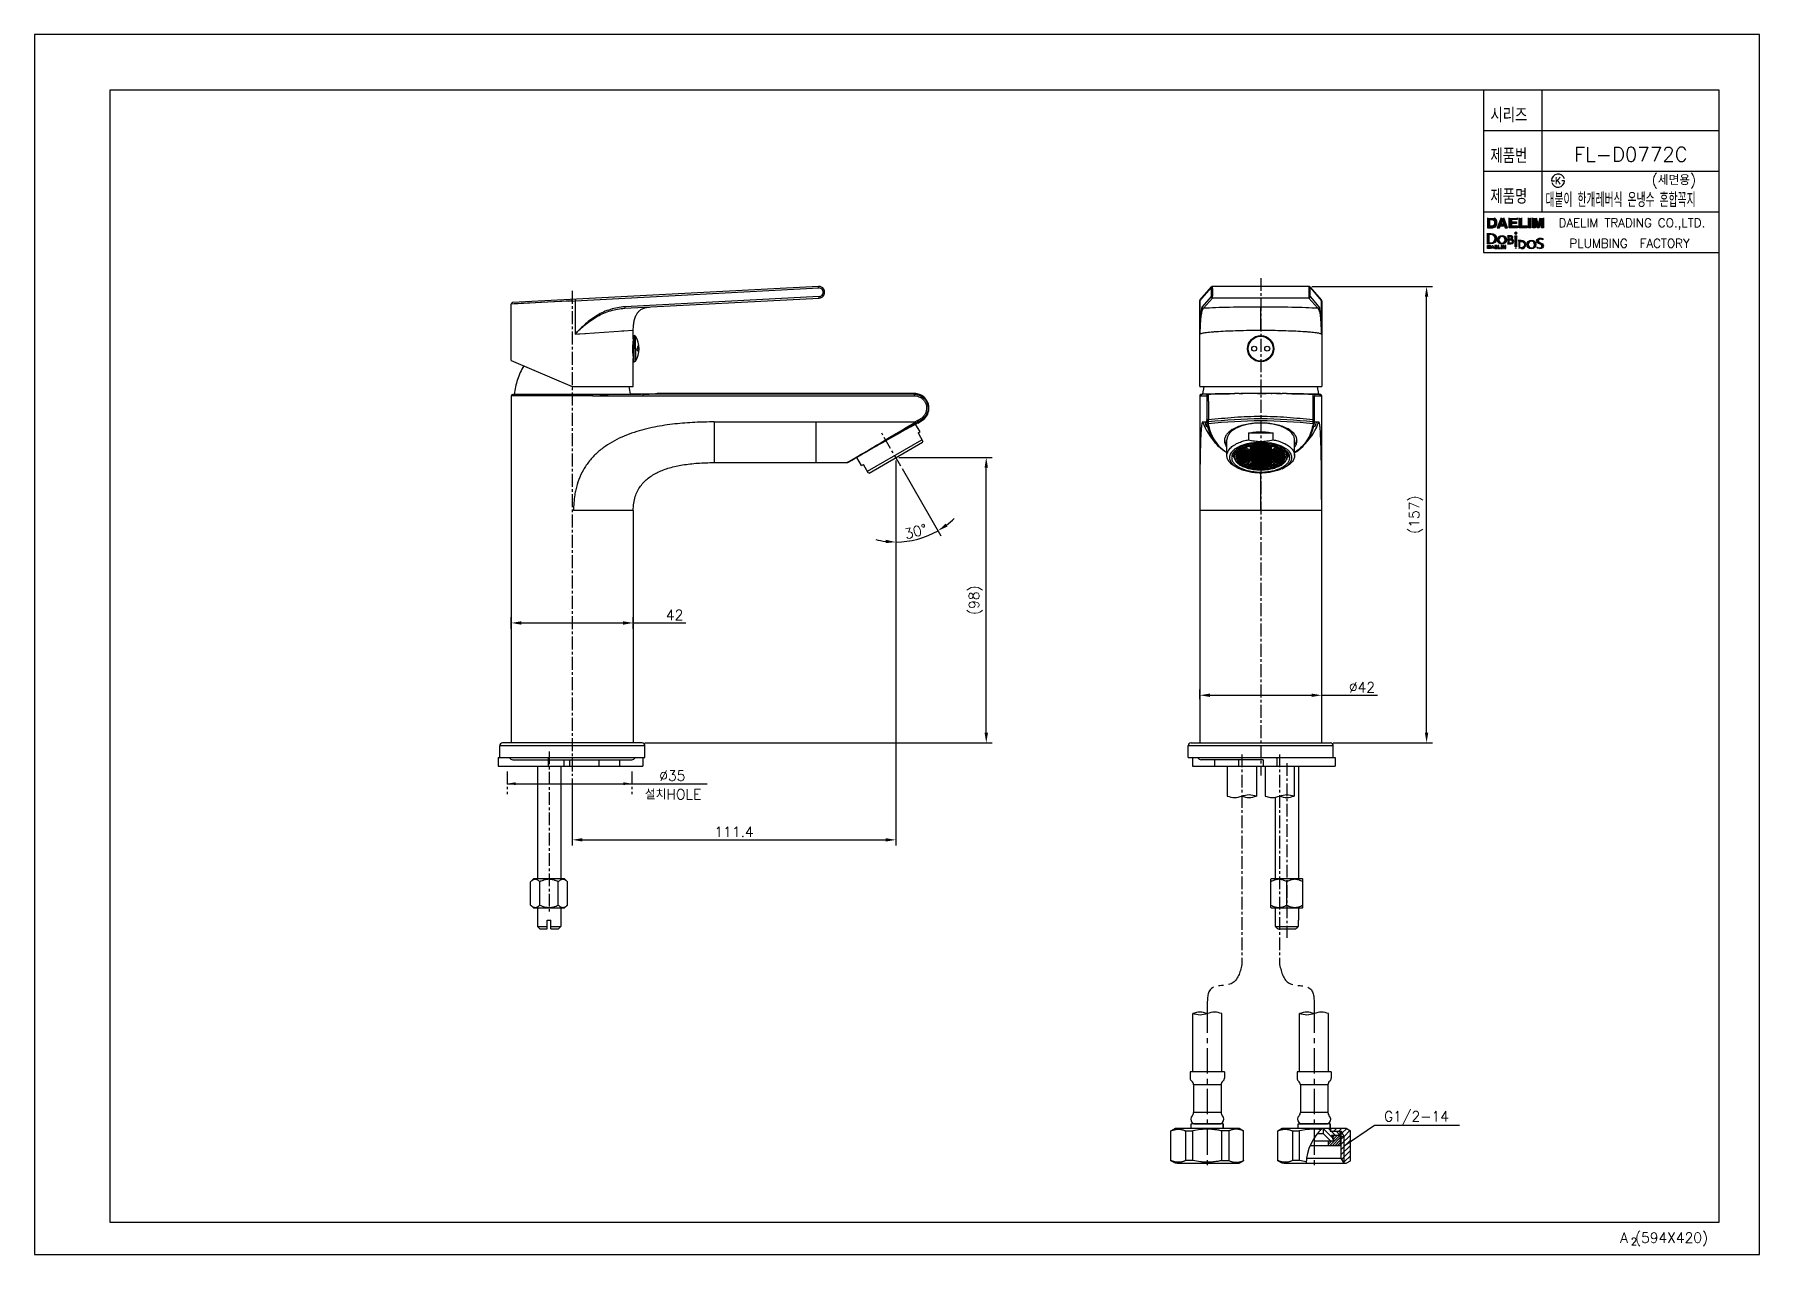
# Model space of a CAD drawing. Extents: x -4009 to -3415, y -5222 to -4802.
import ezdxf
from ezdxf.enums import TextEntityAlignment as Align

# ---------------------------------------------------------------- set-up
doc = ezdxf.new("R2010")
doc.units = 0
doc.header["$LTSCALE"] = 7
doc.linetypes.add('CENTER', pattern=[2, 1.25, -0.25, 0.25, -0.25])
doc.linetypes.add('PHANTOM', pattern=[2.5, 1.25, -0.25, 0.25, -0.25, 0.25, -0.25])
doc.layers.get('0').update_dxf_attribs({"color": 2, "linetype": 'CONTINUOUS'})
doc.layers.get('Defpoints').update_dxf_attribs({"linetype": 'CONTINUOUS'})
for name, color, linetype in [('CL', 1, 'CENTER'), ('D', 2, 'CONTINUOUS'), ('DIM', 2, 'CONTINUOUS'), ('DWG', 7, 'CONTINUOUS'), ('PH', 3, 'PHANTOM'), ('TXT', 4, 'CONTINUOUS')]:
    doc.layers.add(name, color=color, linetype=linetype)
doc.styles.add('DD', font='romans', dxfattribs={"bigfont": 'GHS.shx'})
doc.styles.add('GHS', font='ROMANS.shx', dxfattribs={"bigfont": 'GHS.shx'})
doc.dimstyles.new('DWJ', dxfattribs={"dimscale": 0, "dimtxt": 3.5, "dimasz": 3.5, "dimexe": 2, "dimexo": 1, "dimgap": 1, "dimtad": 1, "dimdec": 4, "dimdsep": 46, "dimtxsty": 'DD', "dimcen": 3, "dimclrd": 2, "dimclre": 2, "dimclrt": 2, "dimadec": 3, "dimazin": 2, "dimtfac": 1, "dimtdec": 4, "dimtmove": 0, "dimatfit": 3, "dimfxl": 1, "dimtvp": 1, "dimtolj": 1, "dimtzin": 0, "dimlwd": -1, "dimlwe": -1, "dimarcsym": 0})
doc.dimstyles.new('ISO-25', dxfattribs={"dimtxt": 2.5, "dimasz": 2.5, "dimexe": 1.25, "dimexo": 0.625, "dimtad": 1, "dimtxsty": 'Standard', "dimcen": 2.5, "dimadec": 0, "dimazin": 0, "dimtfac": 1, "dimtmove": 0, "dimatfit": 3, "dimfxl": 1, "dimarcsym": 0})

msp = doc.modelspace()

# ---------------------------------------------------------------- texts
at = {"color": 7, "style": 'GHS'}
msp.add_text('FL-D0772C', height=5, dxfattribs=at).set_placement((-3459.48145, -4843.32233), align=Align.MIDDLE)
at = {"style": 'GHS'}
msp.add_text('(세면용)', height=3.5, dxfattribs=at).set_placement((-3452.29358, -4853.87345))
at = {"style": 'GHS', "width": 0.5}
msp.add_text('대붙이 한개레버식 온냉수 혼합꼭지', height=5, dxfattribs=at).set_placement((-3488.8822, -4861.49343))
at = {"color": 7, "linetype": 'Continuous', "style": 'GHS'}
msp.add_text('PLUMBING  FACTORY', height=3, dxfattribs=at).set_placement((-3459.91358, -4873.94903), align=Align.MIDDLE)
at = {"color": 7, "style": 'GHS'}
for s, height, p in [('A (594X420)', 3.5, (-3463.16264, -5218.02772)), ('2', 2.5, (-3459.50895, -5218.8597))]:
    msp.add_text(s, height=height, dxfattribs=at).set_placement(p)
at = {"layer": 'D', "style": 'GHS', "width": 0.8}
for s, p in [('시리즈', (-3507.83612, -4832.32524)), ('제품번', (-3507.83612, -4846.32524)), ('제품명', (-3507.83612, -4860.32524))]:
    msp.add_text(s, height=5, dxfattribs=at).set_placement(p)
at = {"layer": 'D', "style": 'GHS'}
msp.add_text('K', height=2.394, dxfattribs=at).set_placement((-3484.54379, -4852.37275), align=Align.MIDDLE)
msp.add_text('G1/2-14', height=3.5, dxfattribs=at).set_placement((-3544.46838, -5176.23769))
at = {"layer": 'D', "char_height": 3.5, "attachment_point": 5, "style": 'GHS'}
for s, insert in [('\\A1;%%C35', (-3789.5506, -5057.22383)), ('\\A1;설치HOLE', (-3789.29827, -5063.63661))]:
    msp.add_mtext(s, dxfattribs=dict(at, insert=insert))
at = {"layer": 'DWG', "color": 2, "insert": (-3768.28466, -5076.55663), "char_height": 3.5, "attachment_point": 5, "style": 'DD'}
msp.add_mtext('\\A1;111.4', dxfattribs=at)
at = {"layer": 'TXT', "linetype": 'Continuous', "style": 'GHS'}
msp.add_text('DAELIM TRADING CO.,LTD.', height=3, dxfattribs=at).set_placement((-3459.12123, -4867.34106), align=Align.MIDDLE)

# ---------------------------------------------------------------- blocks, each defined once
blk = doc.blocks.new('*U0')
at = {"layer": 'CL', "color": 0, "ltscale": 0.5, "transparency": 16777216}
blk.add_line((0, 105.71), (0, -61.15), dxfattribs=at)
blk = doc.blocks.new('*U1')
at = {"layer": 'CL', "color": 0, "ltscale": 0.5, "transparency": 16777216}
blk.add_line((0, 100.31), (0, -70.93), dxfattribs=at)
blk = doc.blocks.new('*U2')
at = {"layer": 'CL', "color": 0, "ltscale": 0.5, "transparency": 16777216}
blk.add_line((0, 24.43), (0, -30.67), dxfattribs=at)
blk = doc.blocks.new('*U3')
at = {"layer": 'CL', "color": 0, "ltscale": 0.5, "transparency": 16777216}
blk.add_line((0, 23.1), (0, -37.03), dxfattribs=at)
blk = doc.blocks.new('*D5')
at = {"layer": 'Defpoints', "color": 0, "transparency": 16777216}
for p in [(-3570.34, -4888.8), (-3529.82, -4888.8), (-3562.93, -5045.94)]:
    blk.add_point(p, dxfattribs=at)
at = {"layer": 'DWG', "color": 2, "transparency": 16777216}
for p, q in [((-3569.34, -4888.8), (-3527.82, -4888.8)), ((-3529.82, -5042.44), (-3529.82, -4892.3)), ((-3561.93, -5045.94), (-3527.82, -5045.94))]:
    blk.add_line(p, q, dxfattribs=at)
for points in [[(-3530.4, -4892.3), (-3529.23, -4892.3), (-3529.82, -4888.8)], [(-3530.4, -5042.44), (-3529.23, -5042.44), (-3529.82, -5045.94)]]:
    blk.add_solid(points, dxfattribs=at)
at = {"layer": 'DWG', "color": 2, "transparency": 16777216, "insert": (-3533.48, -4967.37), "char_height": 3.5, "attachment_point": 5, "rotation": 90, "style": 'DD'}
blk.add_mtext('\\A1;(157)', dxfattribs=at)
blk = doc.blocks.new('*U4')
at = {"layer": 'CL', "color": 0, "ltscale": 0.5, "transparency": 16777216}
blk.add_line((4.23, -7.33), (-2.43, 4.22), dxfattribs=at)
blk = doc.blocks.new('*D6')
at = {"layer": 'Defpoints', "color": 0, "transparency": 16777216}
for p in [(-3712.58, -4947.69), (-3681.44, -4947.69), (-3799.98, -5045.94)]:
    blk.add_point(p, dxfattribs=at)
at = {"layer": 'DWG', "color": 2, "transparency": 16777216}
for p, q in [((-3711.58, -4947.69), (-3679.44, -4947.69)), ((-3681.44, -5042.44), (-3681.44, -4951.19)), ((-3798.98, -5045.94), (-3679.44, -5045.94))]:
    blk.add_line(p, q, dxfattribs=at)
for points in [[(-3682.02, -4951.19), (-3680.85, -4951.19), (-3681.44, -4947.69)], [(-3682.02, -5042.44), (-3680.85, -5042.44), (-3681.44, -5045.94)]]:
    blk.add_solid(points, dxfattribs=at)
at = {"layer": 'DWG', "color": 2, "transparency": 16777216, "insert": (-3685.1, -4996.82), "char_height": 3.5, "attachment_point": 5, "rotation": 90, "style": 'DD'}
blk.add_mtext('\\A1;(98)', dxfattribs=at)
blk = doc.blocks.new('*D7')
at = {"layer": 'Defpoints', "color": 0, "transparency": 16777216}
for p in [(-3802.98, -5004.64), (-3844.98, -5007.63), (-3802.98, -5007.63)]:
    blk.add_point(p, dxfattribs=at)
at = {"layer": 'DWG', "color": 2, "transparency": 16777216}
for p, q in [((-3844.98, -5006.63), (-3844.98, -5002.64)), ((-3841.48, -5004.64), (-3806.48, -5004.64)), ((-3802.98, -5006.63), (-3802.98, -5002.64)), ((-3802.98, -5004.64), (-3784.91, -5004.64))]:
    blk.add_line(p, q, dxfattribs=at)
for points in [[(-3841.48, -5004.06), (-3841.48, -5005.23), (-3844.98, -5004.64)], [(-3806.48, -5004.06), (-3806.48, -5005.23), (-3802.98, -5004.64)]]:
    blk.add_solid(points, dxfattribs=at)
at = {"layer": 'DWG', "color": 2, "transparency": 16777216, "insert": (-3788.75, -5001.89), "char_height": 3.5, "attachment_point": 5, "style": 'DD'}
blk.add_mtext('\\A1;42', dxfattribs=at)
blk = doc.blocks.new('*U8')
at = {"layer": 'CL', "color": 0, "ltscale": 0.5, "transparency": 16777216}
blk.add_line((0, 9.22), (0, -63.18), dxfattribs=at)
blk = doc.blocks.new('*U9')
at = {"layer": 'CL', "color": 0, "ltscale": 0.5, "transparency": 16777216}
blk.add_line((0, 9.22), (0, -63.18), dxfattribs=at)
blk = doc.blocks.new('*D10')
at = {"layer": 'Defpoints', "color": 0, "transparency": 16777216}
for p in [(-3717.55, -4939.09), (-3712.58, -4948.69), (-3710.89, -4950.63), (-3707.53, -4976.35), (-3712.58, -5081.31)]:
    blk.add_point(p, dxfattribs=at)
at = {"layer": 'DWG', "color": 2, "transparency": 16777216}
blk.add_line((-3710.39, -4951.49), (-3697.04, -4974.62), dxfattribs=at)
for start, end in [(306.89678, 313.79355), (256.20645, 263.10322), (270, 300)]:
    blk.add_arc((-3712.58, -4947.69), 29.09, start, end, dxfattribs=at)
for points in [[(-3694.8, -4971.45), (-3695.44, -4970.47), (-3698.04, -4972.89)], [(-3716.04, -4976), (-3716.11, -4977.16), (-3712.58, -4976.79)]]:
    blk.add_solid(points, dxfattribs=at)
at = {"layer": 'DWG', "color": 2, "transparency": 16777216, "insert": (-3705.77, -4973.14), "char_height": 3.5, "attachment_point": 5, "rotation": 15, "style": 'DD'}
blk.add_mtext('\\A1;30°', dxfattribs=at)
blk = doc.blocks.new('*D11')
at = {"layer": 'Defpoints', "color": 0, "transparency": 16777216}
for p in [(-3565.93, -5029.53), (-3607.93, -5031.83), (-3565.93, -5031.83)]:
    blk.add_point(p, dxfattribs=at)
at = {"layer": 'DWG', "color": 2, "transparency": 16777216}
for p, q in [((-3607.93, -5030.83), (-3607.93, -5027.53)), ((-3604.43, -5029.53), (-3569.43, -5029.53)), ((-3565.93, -5030.83), (-3565.93, -5027.53)), ((-3565.93, -5029.53), (-3546.66, -5029.53))]:
    blk.add_line(p, q, dxfattribs=at)
for points in [[(-3604.43, -5028.95), (-3604.43, -5030.11), (-3607.93, -5029.53)], [(-3569.43, -5028.95), (-3569.43, -5030.11), (-3565.93, -5029.53)]]:
    blk.add_solid(points, dxfattribs=at)
at = {"layer": 'DWG', "color": 2, "transparency": 16777216, "insert": (-3552.07, -5026.78), "char_height": 3.5, "attachment_point": 5, "style": 'DD'}
blk.add_mtext('\\A1;%%C42', dxfattribs=at)

# ---------------------------------------------------------------- dimensions: what is measured, and where the dimension line sits
at = {"layer": 'DWG'}
for base, p1, p2, text, picture, middle in [((-3529.81519, -4888.79612), (-3562.935, -5045.9409), (-3570.33865, -4888.79612), '(157)', '*D5', (-3533.48186, -4967.36851)), ((-3681.43696, -4947.69387), (-3799.98466, -5045.9409), (-3712.58466, -4947.69387), '(98)', '*D6', (-3685.10363, -4996.81738))]:
    dim = msp.add_linear_dim(base=base, p1=p1, p2=p2, angle=90, text=text, dimstyle='DWJ', override={"dimscale": 1}, dxfattribs=at)
    dim.commit()
    dim.dimension.update_dxf_attribs({"geometry": picture, "text_midpoint": middle})
dim = msp.add_angular_dim_2l(base=(-3707.5325, -4976.34608), line1=((-3710.89039, -4950.62843), (-3717.55422, -4939.08633)), line2=((-3712.58466, -4948.69387), (-3712.58466, -5081.30663)), dimstyle='DWJ', override={"dimscale": 1}, dxfattribs=at)
dim.commit()
dim.dimension.update_dxf_attribs({"geometry": '*D10', "text_midpoint": (-3705.76627, -4973.14043)})
dim = msp.add_linear_dim(base=(-3802.98466, -5004.64237), p1=(-3844.98466, -5007.62514), p2=(-3802.98466, -5007.62514), dimstyle='DWJ', override={"dimscale": 1}, dxfattribs=at)
dim.commit()
dim.dimension.update_dxf_attribs({"geometry": '*D7', "text_midpoint": (-3788.74598, -5004.64237), "dimtype": 128})
dim = msp.add_linear_dim(base=(-3565.935, -5029.53138), p1=(-3607.935, -5031.82826), p2=(-3565.935, -5031.82826), text='%%C<>', dimstyle='DWJ', override={"dimscale": 1}, dxfattribs=at)
dim.commit()
dim.dimension.update_dxf_attribs({"geometry": '*D11', "text_midpoint": (-3552.0733, -5029.53138), "dimtype": 128})

# ---------------------------------------------------------------- hatches: boundary and pattern name
at = {"layer": 'D'}
h = msp.add_hatch(color=256, dxfattribs=at)
h.dxf.hatch_style = 2
edge = h.paths.add_edge_path()
edge.add_spline(control_points=[(-3508.29917, -4870.97737), (-3508.29917, -4870.97737), (-3508.32321, -4870.98281), (-3508.32321, -4870.98281), (-3508.32321, -4870.98281), (-3508.32321, -4873.76841), (-3508.32321, -4873.76841), (-3508.32321, -4873.76841), (-3508.29832, -4873.77346), (-3508.29832, -4873.77346), (-3508.16735, -4873.79992), (-3508.02958, -4873.81257), (-3507.87727, -4873.81257), (-3507.12375, -4873.81257), (-3506.24367, -4873.44196), (-3506.24367, -4872.39731), (-3506.24367, -4871.44201), (-3506.78956, -4870.91583), (-3507.78065, -4870.91583), (-3507.94655, -4870.91583), (-3508.1161, -4870.93591), (-3508.29917, -4870.97737)], knot_values=[0, 0, 0, 0, 1, 1, 1, 2, 2, 2, 3, 3, 3, 4, 4, 4, 5, 5, 5, 6, 6, 6, 7, 7, 7, 7], degree=3, periodic=0)
edge = h.paths.add_edge_path()
edge.add_spline(control_points=[(-3507.73991, -4870.60744), (-3506.51907, -4870.60744), (-3505.76068, -4871.26803), (-3505.76068, -4872.33168), (-3505.76068, -4873.38525), (-3506.58571, -4874.12097), (-3507.76714, -4874.12097), (-3507.76714, -4874.12097), (-3508.88812, -4874.12097), (-3509.00538, -4874.12097), (-3508.8213, -4873.9685), (-3508.80041, -4873.77242), (-3508.80041, -4873.54789), (-3508.80041, -4873.51948), (-3508.80068, -4873.49094), (-3508.80097, -4873.46195), (-3508.80097, -4873.46195), (-3508.80164, -4873.36895), (-3508.80164, -4873.36895), (-3508.80164, -4873.36895), (-3508.80164, -4871.32169), (-3508.80164, -4871.32169), (-3508.80164, -4871.32169), (-3508.80086, -4871.24021), (-3508.80086, -4871.24021), (-3508.80041, -4871.20951), (-3508.79989, -4871.17755), (-3508.79989, -4871.145), (-3508.79989, -4870.94253), (-3508.81911, -4870.713), (-3508.97428, -4870.60744), (-3508.80889, -4870.60744), (-3507.73991, -4870.60744), (-3507.73991, -4870.60744)], knot_values=[0, 0, 0, 0, 1, 1, 1, 2, 2, 2, 3, 3, 3, 4, 4, 4, 5, 5, 5, 6, 6, 6, 7, 7, 7, 8, 8, 8, 9, 9, 9, 10, 10, 10, 11, 11, 11, 11], degree=3, periodic=0)
h = msp.add_hatch(color=256, dxfattribs=at)
h.dxf.hatch_style = 2
edge = h.paths.add_edge_path()
edge.add_spline(control_points=[(-3507.16761, -4865.17439), (-3507.16761, -4865.17439), (-3508.80232, -4865.17439), (-3508.80232, -4865.17439), (-3508.80232, -4865.17439), (-3508.80232, -4868.57954), (-3508.80232, -4868.57954), (-3508.80232, -4868.57954), (-3507.16761, -4868.57954), (-3507.16761, -4868.57954), (-3506.59425, -4868.57954), (-3506.16852, -4868.36694), (-3505.89462, -4867.94367), (-3505.69314, -4867.62978), (-3505.59049, -4867.24602), (-3505.59049, -4866.79283), (-3505.59049, -4866.61469), (-3505.61485, -4866.42678), (-3505.66267, -4866.22984), (-3505.71037, -4866.03317), (-3505.80157, -4865.84952), (-3505.93271, -4865.68002), (-3506.09803, -4865.47057), (-3506.31365, -4865.32646), (-3506.57896, -4865.24714), (-3506.737, -4865.20225), (-3506.93182, -4865.17755), (-3507.16761, -4865.17439)], knot_values=[0, 0, 0, 0, 1, 1, 1, 2, 2, 2, 3, 3, 3, 4, 4, 4, 5, 5, 5, 6, 6, 6, 7, 7, 7, 8, 8, 8, 9, 9, 9, 9], degree=3, periodic=0)
edge = h.paths.add_edge_path()
edge.add_spline(control_points=[(-3507.30108, -4865.76003), (-3506.93813, -4865.76003), (-3506.69589, -4865.85268), (-3506.57532, -4866.03919), (-3506.45563, -4866.22421), (-3506.39367, -4866.49294), (-3506.39367, -4866.8406), (-3506.39367, -4867.09396), (-3506.43387, -4867.31136), (-3506.51459, -4867.49486), (-3506.66302, -4867.82605), (-3506.92503, -4867.99377), (-3507.30108, -4867.99377), (-3507.30108, -4867.99377), (-3508.03414, -4867.99377), (-3508.03414, -4867.99377), (-3508.03414, -4867.99377), (-3508.03414, -4865.76003), (-3508.03414, -4865.76003), (-3508.03414, -4865.76003), (-3507.30108, -4865.76003), (-3507.30108, -4865.76003)], knot_values=[0, 0, 0, 0, 1, 1, 1, 2, 2, 2, 3, 3, 3, 4, 4, 4, 5, 5, 5, 6, 6, 6, 7, 7, 7, 7], degree=3, periodic=0)
h = msp.add_hatch(color=256, dxfattribs=at)
h.dxf.hatch_style = 2
edge = h.paths.add_edge_path()
edge.add_spline(control_points=[(-3505.48542, -4868.57954), (-3505.48542, -4868.57954), (-3504.65506, -4868.57954), (-3504.65506, -4868.57954), (-3504.65506, -4868.57954), (-3504.39669, -4867.87628), (-3504.39669, -4867.87628), (-3504.39669, -4867.87628), (-3503.00608, -4867.87628), (-3503.00608, -4867.87628), (-3503.00608, -4867.87628), (-3502.75623, -4868.57954), (-3502.75623, -4868.57954), (-3502.75623, -4868.57954), (-3501.8956, -4868.57954), (-3501.8956, -4868.57954), (-3501.8956, -4868.57954), (-3503.23295, -4865.17439), (-3503.23295, -4865.17439), (-3503.23295, -4865.17439), (-3504.13269, -4865.17439), (-3504.13269, -4865.17439), (-3504.13269, -4865.17439), (-3505.48542, -4868.57954), (-3505.48542, -4868.57954)], knot_values=[0, 0, 0, 0, 1, 1, 1, 2, 2, 2, 3, 3, 3, 4, 4, 4, 5, 5, 5, 6, 6, 6, 7, 7, 7, 8, 8, 8, 8], degree=3, periodic=0)
edge = h.paths.add_edge_path()
edge.add_spline(control_points=[(-3503.6913, -4865.95287), (-3503.6913, -4865.95287), (-3503.21471, -4867.29187), (-3503.21471, -4867.29187), (-3503.21471, -4867.29187), (-3504.18354, -4867.29187), (-3504.18354, -4867.29187), (-3504.18354, -4867.29187), (-3503.6913, -4865.95287), (-3503.6913, -4865.95287)], knot_values=[0, 0, 0, 0, 1, 1, 1, 2, 2, 2, 3, 3, 3, 3], degree=3, periodic=0)
h = msp.add_hatch(color=256, dxfattribs=at)
h.dxf.hatch_style = 2
edge = h.paths.add_edge_path()
edge.add_spline(control_points=[(-3498.65336, -4865.77774), (-3498.65336, -4865.77774), (-3500.60888, -4865.77774), (-3500.60888, -4865.77774), (-3500.60888, -4865.77774), (-3500.60888, -4866.49748), (-3500.60888, -4866.49748), (-3500.60888, -4866.49748), (-3498.81745, -4866.49748), (-3498.81745, -4866.49748), (-3498.81745, -4866.49748), (-3498.81745, -4867.08215), (-3498.81745, -4867.08215), (-3498.81745, -4867.08215), (-3500.60888, -4867.08215), (-3500.60888, -4867.08215), (-3500.60888, -4867.08215), (-3500.60888, -4867.96906), (-3500.60888, -4867.96906), (-3500.60888, -4867.96906), (-3498.55522, -4867.96906), (-3498.55522, -4867.96906), (-3498.55522, -4867.96906), (-3498.55522, -4868.57954), (-3498.55522, -4868.57954), (-3498.55522, -4868.57954), (-3501.38353, -4868.57954), (-3501.38353, -4868.57954), (-3501.38353, -4868.57954), (-3501.38353, -4865.17439), (-3501.38353, -4865.17439), (-3501.38353, -4865.17439), (-3498.65336, -4865.17439), (-3498.65336, -4865.17439), (-3498.65336, -4865.17439), (-3498.65336, -4865.77774), (-3498.65336, -4865.77774)], knot_values=[0, 0, 0, 0, 1, 1, 1, 2, 2, 2, 3, 3, 3, 4, 4, 4, 5, 5, 5, 6, 6, 6, 7, 7, 7, 8, 8, 8, 9, 9, 9, 10, 10, 10, 11, 11, 11, 12, 12, 12, 12], degree=3, periodic=0)
h = msp.add_hatch(color=256, dxfattribs=at)
h.dxf.hatch_style = 2
h.paths.add_polyline_path([(-3498.63353, -4870.43233), (-3499.08138, -4870.87978), (-3499.52879, -4870.43224), (-3499.08138, -4869.98471)])
h = msp.add_hatch(color=256, dxfattribs=at)
h.dxf.hatch_style = 2
edge = h.paths.add_edge_path()
edge.add_spline(control_points=[(-3497.88724, -4865.17439), (-3497.88724, -4865.17439), (-3497.09813, -4865.17439), (-3497.09813, -4865.17439), (-3497.09813, -4865.17439), (-3497.09813, -4867.96906), (-3497.09813, -4867.96906), (-3497.09813, -4867.96906), (-3495.21006, -4867.96906), (-3495.21006, -4867.96906), (-3495.21006, -4867.96906), (-3495.21006, -4868.57954), (-3495.21006, -4868.57954), (-3495.21006, -4868.57954), (-3497.88724, -4868.57954), (-3497.88724, -4868.57954), (-3497.88724, -4868.57954), (-3497.88724, -4865.17439), (-3497.88724, -4865.17439)], knot_values=[0, 0, 0, 0, 1, 1, 1, 2, 2, 2, 3, 3, 3, 4, 4, 4, 5, 5, 5, 6, 6, 6, 6], degree=3, periodic=0)
h = msp.add_hatch(color=256, dxfattribs=at)
h.dxf.hatch_style = 2
edge = h.paths.add_edge_path()
edge.add_spline(control_points=[(-3493.94688, -4868.57954), (-3493.94688, -4868.57954), (-3494.73696, -4868.57954), (-3494.73696, -4868.57954), (-3494.73696, -4868.57954), (-3494.73696, -4865.17439), (-3494.73696, -4865.17439), (-3494.73696, -4865.17439), (-3493.94688, -4865.17439), (-3493.94688, -4865.17439), (-3493.94688, -4865.17439), (-3493.94688, -4868.57954), (-3493.94688, -4868.57954)], knot_values=[0, 0, 0, 0, 1, 1, 1, 2, 2, 2, 3, 3, 3, 4, 4, 4, 4], degree=3, periodic=0)
h = msp.add_hatch(color=256, dxfattribs=at)
h.dxf.hatch_style = 2
edge = h.paths.add_edge_path()
edge.add_spline(control_points=[(-3490.68214, -4865.17439), (-3490.68214, -4865.17439), (-3489.54448, -4865.17439), (-3489.54448, -4865.17439), (-3489.54448, -4865.17439), (-3489.54448, -4868.57954), (-3489.54448, -4868.57954), (-3489.54448, -4868.57954), (-3490.27808, -4868.57954), (-3490.27808, -4868.57954), (-3490.27808, -4868.57954), (-3490.27808, -4866.27678), (-3490.27808, -4866.27678), (-3490.27808, -4866.21007), (-3490.27684, -4866.11701), (-3490.27684, -4865.99803), (-3490.27355, -4865.87875), (-3490.27251, -4865.7861), (-3490.27251, -4865.72174), (-3490.27251, -4865.72174), (-3490.99513, -4868.57954), (-3490.99513, -4868.57954), (-3490.99513, -4868.57954), (-3491.76511, -4868.57954), (-3491.76511, -4868.57954), (-3491.76511, -4868.57954), (-3492.48037, -4865.72174), (-3492.48037, -4865.72174), (-3492.48037, -4865.7861), (-3492.48037, -4865.87875), (-3492.47728, -4865.99803), (-3492.47619, -4866.11701), (-3492.47619, -4866.21007), (-3492.47619, -4866.27678), (-3492.47619, -4866.27678), (-3492.47619, -4868.57954), (-3492.47619, -4868.57954), (-3492.47619, -4868.57954), (-3493.21047, -4868.57954), (-3493.21047, -4868.57954), (-3493.21047, -4868.57954), (-3493.21047, -4865.17439), (-3493.21047, -4865.17439), (-3493.21047, -4865.17439), (-3492.05915, -4865.17439), (-3492.05915, -4865.17439), (-3492.05915, -4865.17439), (-3491.36976, -4867.85075), (-3491.36976, -4867.85075), (-3491.36976, -4867.85075), (-3490.68214, -4865.17439), (-3490.68214, -4865.17439)], knot_values=[0, 0, 0, 0, 1, 1, 1, 2, 2, 2, 3, 3, 3, 4, 4, 4, 5, 5, 5, 6, 6, 6, 7, 7, 7, 8, 8, 8, 9, 9, 9, 10, 10, 10, 11, 11, 11, 12, 12, 12, 13, 13, 13, 14, 14, 14, 15, 15, 15, 16, 16, 16, 17, 17, 17, 17], degree=3, periodic=0)
h = msp.add_hatch(color=256, dxfattribs=at)
h.dxf.hatch_style = 2
edge = h.paths.add_edge_path()
edge.add_spline(control_points=[(-3508.26345, -4874.65799), (-3508.26345, -4874.65799), (-3508.7996, -4874.65799), (-3508.7996, -4874.65799), (-3508.7996, -4874.65799), (-3508.7996, -4875.7748), (-3508.7996, -4875.7748), (-3508.7996, -4875.7748), (-3508.26345, -4875.7748), (-3508.26345, -4875.7748), (-3508.0754, -4875.7748), (-3507.93577, -4875.70508), (-3507.84594, -4875.56625), (-3507.77986, -4875.4633), (-3507.74619, -4875.33744), (-3507.74619, -4875.1888), (-3507.74619, -4875.13038), (-3507.75418, -4875.06875), (-3507.76986, -4875.00416), (-3507.78551, -4874.93965), (-3507.81542, -4874.87942), (-3507.85843, -4874.82383), (-3507.91265, -4874.75513), (-3507.98337, -4874.70787), (-3508.07038, -4874.68185), (-3508.12222, -4874.66713), (-3508.18612, -4874.65903), (-3508.26345, -4874.65799)], knot_values=[0, 0, 0, 0, 1, 1, 1, 2, 2, 2, 3, 3, 3, 4, 4, 4, 5, 5, 5, 6, 6, 6, 7, 7, 7, 8, 8, 8, 9, 9, 9, 9], degree=3, periodic=0)
edge = h.paths.add_edge_path()
edge.add_spline(control_points=[(-3508.30723, -4874.85007), (-3508.18819, -4874.85007), (-3508.10874, -4874.88046), (-3508.06919, -4874.94163), (-3508.02994, -4875.00231), (-3508.00961, -4875.09045), (-3508.00961, -4875.20447), (-3508.00961, -4875.28757), (-3508.0228, -4875.35887), (-3508.04927, -4875.41905), (-3508.09795, -4875.52768), (-3508.18389, -4875.58269), (-3508.30723, -4875.58269), (-3508.30723, -4875.58269), (-3508.54765, -4875.58269), (-3508.54765, -4875.58269), (-3508.54765, -4875.58269), (-3508.54765, -4874.85007), (-3508.54765, -4874.85007), (-3508.54765, -4874.85007), (-3508.30723, -4874.85007), (-3508.30723, -4874.85007)], knot_values=[0, 0, 0, 0, 1, 1, 1, 2, 2, 2, 3, 3, 3, 4, 4, 4, 5, 5, 5, 6, 6, 6, 7, 7, 7, 7], degree=3, periodic=0)
h = msp.add_hatch(color=256, dxfattribs=at)
h.dxf.hatch_style = 2
edge = h.paths.add_edge_path()
edge.add_spline(control_points=[(-3507.71173, -4875.7748), (-3507.71173, -4875.7748), (-3507.43939, -4875.7748), (-3507.43939, -4875.7748), (-3507.43939, -4875.7748), (-3507.35465, -4875.54415), (-3507.35465, -4875.54415), (-3507.35465, -4875.54415), (-3506.89856, -4875.54415), (-3506.89856, -4875.54415), (-3506.89856, -4875.54415), (-3506.81661, -4875.7748), (-3506.81661, -4875.7748), (-3506.81661, -4875.7748), (-3506.53435, -4875.7748), (-3506.53435, -4875.7748), (-3506.53435, -4875.7748), (-3506.97297, -4874.65799), (-3506.97297, -4874.65799), (-3506.97297, -4874.65799), (-3507.26806, -4874.65799), (-3507.26806, -4874.65799), (-3507.26806, -4874.65799), (-3507.71173, -4875.7748), (-3507.71173, -4875.7748)], knot_values=[0, 0, 0, 0, 1, 1, 1, 2, 2, 2, 3, 3, 3, 4, 4, 4, 5, 5, 5, 6, 6, 6, 7, 7, 7, 8, 8, 8, 8], degree=3, periodic=0)
edge = h.paths.add_edge_path()
edge.add_spline(control_points=[(-3507.1233, -4874.91332), (-3507.1233, -4874.91332), (-3506.96699, -4875.35248), (-3506.96699, -4875.35248), (-3506.96699, -4875.35248), (-3507.28474, -4875.35248), (-3507.28474, -4875.35248), (-3507.28474, -4875.35248), (-3507.1233, -4874.91332), (-3507.1233, -4874.91332)], knot_values=[0, 0, 0, 0, 1, 1, 1, 2, 2, 2, 3, 3, 3, 3], degree=3, periodic=0)
h = msp.add_hatch(color=256, dxfattribs=at)
h.dxf.hatch_style = 2
edge = h.paths.add_edge_path()
edge.add_spline(control_points=[(-3505.47097, -4874.85588), (-3505.47097, -4874.85588), (-3506.11233, -4874.85588), (-3506.11233, -4874.85588), (-3506.11233, -4874.85588), (-3506.11233, -4875.09193), (-3506.11233, -4875.09193), (-3506.11233, -4875.09193), (-3505.52478, -4875.09193), (-3505.52478, -4875.09193), (-3505.52478, -4875.09193), (-3505.52478, -4875.28369), (-3505.52478, -4875.28369), (-3505.52478, -4875.28369), (-3506.11233, -4875.28369), (-3506.11233, -4875.28369), (-3506.11233, -4875.28369), (-3506.11233, -4875.57458), (-3506.11233, -4875.57458), (-3506.11233, -4875.57458), (-3505.43878, -4875.57458), (-3505.43878, -4875.57458), (-3505.43878, -4875.57458), (-3505.43878, -4875.7748), (-3505.43878, -4875.7748), (-3505.43878, -4875.7748), (-3506.3664, -4875.7748), (-3506.3664, -4875.7748), (-3506.3664, -4875.7748), (-3506.3664, -4874.65799), (-3506.3664, -4874.65799), (-3506.3664, -4874.65799), (-3505.47097, -4874.65799), (-3505.47097, -4874.65799), (-3505.47097, -4874.65799), (-3505.47097, -4874.85588), (-3505.47097, -4874.85588)], knot_values=[0, 0, 0, 0, 1, 1, 1, 2, 2, 2, 3, 3, 3, 4, 4, 4, 5, 5, 5, 6, 6, 6, 7, 7, 7, 8, 8, 8, 9, 9, 9, 10, 10, 10, 11, 11, 11, 12, 12, 12, 12], degree=3, periodic=0)
h = msp.add_hatch(color=256, dxfattribs=at)
h.dxf.hatch_style = 2
edge = h.paths.add_edge_path()
edge.add_spline(control_points=[(-3503.82462, -4871.27969), (-3504.71772, -4871.25821), (-3505.41972, -4871.93469), (-3505.41972, -4872.74289), (-3505.41972, -4873.615), (-3504.70928, -4874.21901), (-3503.86696, -4874.21901), (-3503.02059, -4874.21901), (-3502.3016, -4873.58934), (-3502.3016, -4872.72169), (-3502.3016, -4871.95594), (-3502.93117, -4871.27523), (-3503.82462, -4871.27969)], knot_values=[0, 0, 0, 0, 1, 1, 1, 2, 2, 2, 3, 3, 3, 4, 4, 4, 4], degree=3, periodic=0)
edge = h.paths.add_edge_path()
edge.add_spline(control_points=[(-3503.85411, -4871.58579), (-3503.18226, -4871.58579), (-3502.78661, -4872.18583), (-3502.78661, -4872.80681), (-3502.78661, -4873.44062), (-3503.19914, -4873.91269), (-3503.84574, -4873.91269), (-3504.51364, -4873.91269), (-3504.9348, -4873.30013), (-3504.9348, -4872.70467), (-3504.9348, -4872.06222), (-3504.51364, -4871.58579), (-3503.85411, -4871.58579)], knot_values=[0, 0, 0, 0, 1, 1, 1, 2, 2, 2, 3, 3, 3, 4, 4, 4, 4], degree=3, periodic=0)
h = msp.add_hatch(color=256, dxfattribs=at)
h.dxf.hatch_style = 2
edge = h.paths.add_edge_path()
edge.add_spline(control_points=[(-3505.21969, -4874.65799), (-3505.21969, -4874.65799), (-3504.96088, -4874.65799), (-3504.96088, -4874.65799), (-3504.96088, -4874.65799), (-3504.96088, -4875.57458), (-3504.96088, -4875.57458), (-3504.96088, -4875.57458), (-3504.34164, -4875.57458), (-3504.34164, -4875.57458), (-3504.34164, -4875.57458), (-3504.34164, -4875.7748), (-3504.34164, -4875.7748), (-3504.34164, -4875.7748), (-3505.21969, -4875.7748), (-3505.21969, -4875.7748), (-3505.21969, -4875.7748), (-3505.21969, -4874.65799), (-3505.21969, -4874.65799)], knot_values=[0, 0, 0, 0, 1, 1, 1, 2, 2, 2, 3, 3, 3, 4, 4, 4, 5, 5, 5, 6, 6, 6, 6], degree=3, periodic=0)
h = msp.add_hatch(color=256, dxfattribs=at)
h.dxf.hatch_style = 2
edge = h.paths.add_edge_path()
edge.add_spline(control_points=[(-3503.92735, -4875.7748), (-3503.92735, -4875.7748), (-3504.18648, -4875.7748), (-3504.18648, -4875.7748), (-3504.18648, -4875.7748), (-3504.18648, -4874.65799), (-3504.18648, -4874.65799), (-3504.18648, -4874.65799), (-3503.92735, -4874.65799), (-3503.92735, -4874.65799), (-3503.92735, -4874.65799), (-3503.92735, -4875.7748), (-3503.92735, -4875.7748)], knot_values=[0, 0, 0, 0, 1, 1, 1, 2, 2, 2, 3, 3, 3, 4, 4, 4, 4], degree=3, periodic=0)
h = msp.add_hatch(color=256, dxfattribs=at)
h.dxf.hatch_style = 2
edge = h.paths.add_edge_path()
edge.add_spline(control_points=[(-3502.85658, -4874.65799), (-3502.85658, -4874.65799), (-3502.48346, -4874.65799), (-3502.48346, -4874.65799), (-3502.48346, -4874.65799), (-3502.48346, -4875.7748), (-3502.48346, -4875.7748), (-3502.48346, -4875.7748), (-3502.72406, -4875.7748), (-3502.72406, -4875.7748), (-3502.72406, -4875.7748), (-3502.72406, -4875.01955), (-3502.72406, -4875.01955), (-3502.72406, -4874.99767), (-3502.72365, -4874.96715), (-3502.72365, -4874.92813), (-3502.72258, -4874.88901), (-3502.72224, -4874.85862), (-3502.72224, -4874.83751), (-3502.72224, -4874.83751), (-3502.95924, -4875.7748), (-3502.95924, -4875.7748), (-3502.95924, -4875.7748), (-3503.21177, -4875.7748), (-3503.21177, -4875.7748), (-3503.21177, -4875.7748), (-3503.44636, -4874.83751), (-3503.44636, -4874.83751), (-3503.44636, -4874.85862), (-3503.44636, -4874.88901), (-3503.44535, -4874.92813), (-3503.44499, -4874.96715), (-3503.44499, -4874.99767), (-3503.44499, -4875.01955), (-3503.44499, -4875.01955), (-3503.44499, -4875.7748), (-3503.44499, -4875.7748), (-3503.44499, -4875.7748), (-3503.68582, -4875.7748), (-3503.68582, -4875.7748), (-3503.68582, -4875.7748), (-3503.68582, -4874.65799), (-3503.68582, -4874.65799), (-3503.68582, -4874.65799), (-3503.30821, -4874.65799), (-3503.30821, -4874.65799), (-3503.30821, -4874.65799), (-3503.08211, -4875.53578), (-3503.08211, -4875.53578), (-3503.08211, -4875.53578), (-3502.85658, -4874.65799), (-3502.85658, -4874.65799)], knot_values=[0, 0, 0, 0, 1, 1, 1, 2, 2, 2, 3, 3, 3, 4, 4, 4, 5, 5, 5, 6, 6, 6, 7, 7, 7, 8, 8, 8, 9, 9, 9, 10, 10, 10, 11, 11, 11, 12, 12, 12, 13, 13, 13, 14, 14, 14, 15, 15, 15, 16, 16, 16, 17, 17, 17, 17], degree=3, periodic=0)
h = msp.add_hatch(color=256, dxfattribs=at)
h.dxf.hatch_style = 2
edge = h.paths.add_edge_path()
edge.add_spline(control_points=[(-3501.36408, -4872.47915), (-3501.36408, -4872.47915), (-3501.36408, -4871.64539), (-3501.36408, -4871.64539), (-3501.36408, -4871.64539), (-3501.07909, -4871.61559), (-3501.07909, -4871.61559), (-3500.82366, -4871.59015), (-3500.55168, -4871.74329), (-3500.55168, -4872.03665), (-3500.55168, -4872.38565), (-3500.94719, -4872.47915), (-3501.22363, -4872.47915), (-3501.22363, -4872.47915), (-3501.36408, -4872.47915), (-3501.36408, -4872.47915)], knot_values=[0, 0, 0, 0, 1, 1, 1, 2, 2, 2, 3, 3, 3, 4, 4, 4, 5, 5, 5, 5], degree=3, periodic=0)
edge = h.paths.add_edge_path()
edge.add_spline(control_points=[(-3501.79791, -4873.55108), (-3501.79791, -4873.74662), (-3501.77234, -4874.05718), (-3501.9851, -4874.13807), (-3501.9851, -4874.13807), (-3501.9851, -4874.15086), (-3501.9851, -4874.15086), (-3501.9851, -4874.15086), (-3501.28323, -4874.15086), (-3501.28323, -4874.15086), (-3500.96428, -4874.15086), (-3500.62813, -4874.16355), (-3500.33036, -4874.01892), (-3500.04537, -4873.88311), (-3499.81994, -4873.60213), (-3499.81994, -4873.27465), (-3499.81994, -4872.85763), (-3500.13063, -4872.60253), (-3500.51332, -4872.52173), (-3500.2709, -4872.41559), (-3500.08782, -4872.25371), (-3500.08782, -4871.96859), (-3500.08782, -4871.59015), (-3500.41544, -4871.35194), (-3500.97711, -4871.35194), (-3500.97711, -4871.35194), (-3501.9851, -4871.35194), (-3501.9851, -4871.35194), (-3501.9851, -4871.35194), (-3501.9851, -4871.36449), (-3501.9851, -4871.36449), (-3501.76802, -4871.44552), (-3501.79791, -4871.75608), (-3501.79791, -4871.94739), (-3501.79791, -4871.94739), (-3501.79791, -4873.55108), (-3501.79791, -4873.55108)], knot_values=[0, 0, 0, 0, 1, 1, 1, 2, 2, 2, 3, 3, 3, 4, 4, 4, 5, 5, 5, 6, 6, 6, 7, 7, 7, 8, 8, 8, 9, 9, 9, 10, 10, 10, 11, 11, 11, 12, 12, 12, 12], degree=3, periodic=0)
edge = h.paths.add_edge_path()
edge.add_spline(control_points=[(-3501.36408, -4873.81054), (-3501.36408, -4873.81054), (-3501.36408, -4872.75981), (-3501.36408, -4872.75981), (-3501.36408, -4872.75981), (-3501.0663, -4872.74289), (-3501.0663, -4872.74289), (-3500.69178, -4872.72169), (-3500.29212, -4872.90017), (-3500.29212, -4873.31291), (-3500.29212, -4873.71682), (-3500.64519, -4873.87879), (-3500.99383, -4873.84453), (-3500.99383, -4873.84453), (-3501.36408, -4873.81054), (-3501.36408, -4873.81054)], knot_values=[0, 0, 0, 0, 1, 1, 1, 2, 2, 2, 3, 3, 3, 4, 4, 4, 5, 5, 5, 5], degree=3, periodic=0)
h = msp.add_hatch(color=256, dxfattribs=at)
h.dxf.hatch_style = 2
edge = h.paths.add_edge_path()
edge.add_spline(control_points=[(-3499.2984, -4871.95162), (-3499.2984, -4871.75608), (-3499.26833, -4871.44552), (-3499.48541, -4871.36449), (-3499.48541, -4871.36449), (-3499.48541, -4871.35194), (-3499.48541, -4871.35194), (-3499.48541, -4871.35194), (-3498.67733, -4871.35194), (-3498.67733, -4871.35194), (-3498.67733, -4871.35194), (-3498.67733, -4871.36449), (-3498.67733, -4871.36449), (-3498.88985, -4871.44552), (-3498.8645, -4871.76031), (-3498.8645, -4871.95162), (-3498.8645, -4871.95162), (-3498.8645, -4875.17926), (-3498.8645, -4875.17926), (-3498.8645, -4875.37089), (-3498.88985, -4875.68122), (-3498.67733, -4875.76202), (-3498.67733, -4875.76202), (-3498.67733, -4875.7748), (-3498.67733, -4875.7748), (-3498.67733, -4875.7748), (-3499.48541, -4875.7748), (-3499.48541, -4875.7748), (-3499.48541, -4875.7748), (-3499.48541, -4875.76202), (-3499.48541, -4875.76202), (-3499.27297, -4875.68541), (-3499.2984, -4875.37089), (-3499.2984, -4875.17926), (-3499.2984, -4875.17926), (-3499.2984, -4871.95162), (-3499.2984, -4871.95162)], knot_values=[0, 0, 0, 0, 1, 1, 1, 2, 2, 2, 3, 3, 3, 4, 4, 4, 5, 5, 5, 6, 6, 6, 7, 7, 7, 8, 8, 8, 9, 9, 9, 10, 10, 10, 11, 11, 11, 12, 12, 12, 12], degree=3, periodic=0)
h = msp.add_hatch(color=256, dxfattribs=at)
h.dxf.hatch_style = 2
edge = h.paths.add_edge_path()
edge.add_spline(control_points=[(-3498.09273, -4875.1645), (-3498.09273, -4875.41536), (-3498.06729, -4875.61959), (-3498.27994, -4875.76418), (-3498.27994, -4875.76418), (-3498.27994, -4875.77674), (-3498.27994, -4875.77674), (-3498.27994, -4875.77674), (-3497.25897, -4875.77674), (-3497.25897, -4875.77674), (-3496.30628, -4875.77674), (-3495.66369, -4875.18997), (-3495.66369, -4874.35198), (-3495.66369, -4873.50557), (-3496.26819, -4872.97805), (-3497.23786, -4872.97805), (-3497.23786, -4872.97805), (-3498.27994, -4872.97805), (-3498.27994, -4872.97805), (-3498.27994, -4872.97805), (-3498.27994, -4872.99069), (-3498.27994, -4872.99069), (-3498.06329, -4873.05448), (-3498.09273, -4873.36517), (-3498.09273, -4873.56067), (-3498.09273, -4873.56067), (-3498.09273, -4875.1645), (-3498.09273, -4875.1645)], knot_values=[0, 0, 0, 0, 1, 1, 1, 2, 2, 2, 3, 3, 3, 4, 4, 4, 5, 5, 5, 6, 6, 6, 7, 7, 7, 8, 8, 8, 9, 9, 9, 9], degree=3, periodic=0)
edge = h.paths.add_edge_path()
edge.add_spline(control_points=[(-3497.65879, -4873.33092), (-3497.53144, -4873.30148), (-3497.4036, -4873.28437), (-3497.27621, -4873.28437), (-3496.56583, -4873.28437), (-3496.149, -4873.65862), (-3496.149, -4874.40299), (-3496.149, -4875.13893), (-3496.71465, -4875.47051), (-3497.34846, -4875.47051), (-3497.45496, -4875.47051), (-3497.55701, -4875.46195), (-3497.65879, -4875.44093), (-3497.65879, -4875.44093), (-3497.65879, -4873.33092), (-3497.65879, -4873.33092)], knot_values=[0, 0, 0, 0, 1, 1, 1, 2, 2, 2, 3, 3, 3, 4, 4, 4, 5, 5, 5, 5], degree=3, periodic=0)
h = msp.add_hatch(color=256, dxfattribs=at)
h.dxf.hatch_style = 2
edge = h.paths.add_edge_path()
edge.add_spline(control_points=[(-3493.6885, -4872.90557), (-3494.58149, -4872.88433), (-3495.28354, -4873.56067), (-3495.28354, -4874.369), (-3495.28354, -4875.24098), (-3494.57326, -4875.84512), (-3493.73094, -4875.84512), (-3492.88431, -4875.84512), (-3492.16547, -4875.21532), (-3492.16547, -4874.34766), (-3492.16547, -4873.58205), (-3492.79482, -4872.90134), (-3493.6885, -4872.90557)], knot_values=[0, 0, 0, 0, 1, 1, 1, 2, 2, 2, 3, 3, 3, 4, 4, 4, 4], degree=3, periodic=0)
edge = h.paths.add_edge_path()
edge.add_spline(control_points=[(-3493.71816, -4873.21199), (-3493.04613, -4873.21199), (-3492.65019, -4873.81181), (-3492.65019, -4874.43279), (-3492.65019, -4875.06673), (-3493.06279, -4875.53866), (-3493.70974, -4875.53866), (-3494.37731, -4875.53866), (-3494.79856, -4874.92597), (-3494.79856, -4874.33064), (-3494.79856, -4873.68829), (-3494.37731, -4873.21199), (-3493.71816, -4873.21199)], knot_values=[0, 0, 0, 0, 1, 1, 1, 2, 2, 2, 3, 3, 3, 4, 4, 4, 4], degree=3, periodic=0)
h = msp.add_hatch(color=256, dxfattribs=at)
h.dxf.hatch_style = 2
edge = h.paths.add_edge_path()
edge.add_spline(control_points=[(-3490.94652, -4875.84683), (-3491.28764, -4875.84683), (-3491.60531, -4875.79385), (-3491.89052, -4875.6909), (-3491.89772, -4875.66087), (-3491.99153, -4875.25583), (-3492.02232, -4875.12263), (-3491.69889, -4875.37328), (-3491.28183, -4875.52223), (-3490.88692, -4875.52223), (-3490.54737, -4875.52223), (-3490.07702, -4875.31426), (-3490.07702, -4874.92403), (-3490.07702, -4874.51142), (-3490.48849, -4874.32732), (-3490.92379, -4874.13272), (-3491.42574, -4873.90814), (-3491.94517, -4873.67586), (-3491.94517, -4873.0778), (-3491.94517, -4872.40483), (-3491.22912, -4872.16593), (-3490.6153, -4872.16593), (-3490.34399, -4872.16593), (-3490.08354, -4872.2042), (-3489.83961, -4872.2778), (-3489.83961, -4872.31867), (-3489.83961, -4872.68072), (-3489.83961, -4872.79074), (-3490.05041, -4872.6073), (-3490.36281, -4872.49054), (-3490.6591, -4872.49054), (-3490.99743, -4872.49054), (-3491.39252, -4872.62855), (-3491.39252, -4873.01797), (-3491.39252, -4873.38354), (-3490.9805, -4873.57174), (-3490.54404, -4873.77125), (-3490.04276, -4874.00024), (-3489.5246, -4874.23706), (-3489.5246, -4874.75581), (-3489.5246, -4875.28037), (-3490.06833, -4875.84683), (-3490.94652, -4875.84683)], knot_values=[0, 0, 0, 0, 1, 1, 1, 2, 2, 2, 3, 3, 3, 4, 4, 4, 5, 5, 5, 6, 6, 6, 7, 7, 7, 8, 8, 8, 9, 9, 9, 10, 10, 10, 11, 11, 11, 12, 12, 12, 13, 13, 13, 14, 14, 14, 14], degree=3, periodic=0)
at = {"layer": 'DIM'}
h = msp.add_hatch(dxfattribs=at)
h.set_pattern_fill('ANSI31', color=256, scale=5)
h.set_pattern_definition([(45, (-1735.25336, -1726.76766), (-0.44194174, 0.44194174), [])])
h.paths.add_polyline_path([(-3561.88535, -5183.02209), (-3563.53337, -5183.02209), (-3563.53337, -5184.62209), (-3559.53337, -5184.62209), (-3559.53337, -5181.12209), (-3562.53337, -5181.12209), (-3561.83712, -5182.77881), (-3561.78603, -5182.93376, -0.380378443)])

# ---------------------------------------------------------------- linework, layer by layer
at = {"color": 7}
for p, q in [((-3510.17648, -4821.05463), (-3510.17648, -4877.05463)), ((-3490.17648, -4821.05463), (-3490.17648, -4863.05463)), ((-3510.17648, -4835.05463), (-3429.17648, -4835.05463)), ((-3510.17648, -4849.05463), (-3429.17648, -4849.05463)), ((-3510.17648, -4863.05463), (-3429.17648, -4863.05463)), ((-3510.17648, -4877.05463), (-3429.17648, -4877.05463)), ((-3509.92544, -4877.05463), (-3428.92544, -4877.05463))]:
    msp.add_line(p, q, dxfattribs=at)
at = {"color": 8, "linetype": 'Continuous', "true_color": 0x787878}
for p, q in [((-3823.98882, -4893.76752), (-3844.98848, -4894.84782)), ((-3834.97157, -4894.33247), (-3838.6245, -4894.52046)), ((-3825.13925, -4893.827), (-3834.97157, -4894.33247)), ((-3825.13925, -4893.827), (-3823.01894, -4893.71762)), ((-3823.98882, -4893.76752), (-3824.01513, -4893.26821)), ((-3823.01894, -4893.71762), (-3739.1444, -4889.29814)), ((-3823.01894, -4893.71762), (-3823.01569, -4905.21218)), ((-3738.98684, -4892.28851), (-3805.93369, -4895.81605)), ((-3607.91259, -4893.71762), (-3604.0346, -4889.29814)), ((-3607.91259, -4893.71762), (-3607.91259, -4905.21218)), ((-3604.02735, -4892.28851), (-3607.12268, -4895.81605)), ((-3606.62323, -4896.31538), (-3603.52789, -4892.78783)), ((-3570.3421, -4892.78783), (-3603.52789, -4892.78783)), ((-3570.3421, -4892.78783), (-3567.24676, -4896.31539)), ((-3566.74731, -4895.81605), (-3569.84264, -4892.28851)), ((-3569.83539, -4889.29814), (-3565.95741, -4893.71762)), ((-3565.95741, -4905.21218), (-3565.95741, -4893.71762)), ((-3586.93509, -4903.85687), (-3586.93511, -4895.86624)), ((-3823.01569, -4905.2122), (-3802.98597, -4903.85687)), ((-3823.01569, -4905.21219), (-3821.83137, -4905.13164)), ((-3821.83137, -4905.13164), (-3819.48788, -4904.97348)), ((-3806.90228, -4904.12199), (-3806.24041, -4904.07713)), ((-3803.2857, -4903.87716), (-3803.11934, -4903.8659)), ((-3802.64221, -4910.20996), (-3802.64306, -4905.70996)), ((-3802.21923, -4910.20984), (-3802.22004, -4905.94318)), ((-3803.18004, -4911.94271), (-3802.78585, -4911.9426)), ((-3802.78581, -4912.0795), (-3803.16817, -4912.07961)), ((-3802.78575, -4912.26069), (-3803.15096, -4912.26079)), ((-3802.787, -4907.63517), (-3803.09449, -4907.63526)), ((-3802.78703, -4907.49805), (-3803.0771, -4907.49813)), ((-3802.78705, -4907.37011), (-3803.06014, -4907.37019)), ((-3802.64051, -4914.70996), (-3802.64221, -4910.20996)), ((-3802.21923, -4910.20984), (-3802.21762, -4914.47651)), ((-3586.935, -4923.21028), (-3586.935, -4925.6409)), ((-3817.07653, -4926.4409), (-3844.98466, -4926.4409)), ((-3817.07653, -4926.4409), (-3799.65664, -4926.42607)), ((-3734.99823, -4925.92485), (-3799.66626, -4925.92629)), ((-3706.23467, -4925.92546), (-3799.66625, -4925.92631)), ((-3799.65664, -4926.42607), (-3706.22478, -4926.42523)), ((-3795.04034, -4925.74777), (-3794.37629, -4925.72032)), ((-3795.03966, -4925.74776), (-3792.48466, -4925.6409)), ((-3706.23466, -4925.92547), (-3734.99823, -4925.92485)), ((-3706.23466, -4925.6409), (-3706.23466, -4925.92547)), ((-3607.79815, -4926.4409), (-3607.935, -4926.4409)), ((-3607.93061, -4926.4409), (-3607.93061, -4965.9409)), ((-3607.79815, -4926.4409), (-3607.44202, -4926.42607)), ((-3607.44202, -4926.42607), (-3605.5319, -4926.42523)), ((-3568.33809, -4926.42523), (-3566.42797, -4926.42607)), ((-3566.42797, -4926.42607), (-3566.07184, -4926.4409)), ((-3565.935, -4926.4409), (-3566.07184, -4926.4409)), ((-3565.93938, -4965.9409), (-3565.93938, -4926.4409)), ((-3775.139, -4935.4409), (-3775.139, -4949.4409)), ((-3740.139, -4935.4409), (-3740.139, -4949.4409)), ((-3706.03042, -4936.06659), (-3707.34897, -4936.82764)), ((-3706.65497, -4935.96894), (-3706.26932, -4935.74069)), ((-3705.90243, -4936.00778), (-3706.03044, -4936.0666)), ((-3705.9036, -4936.00901), (-3706.03044, -4936.0666)), ((-3705.11771, -4934.9674), (-3705.93804, -4935.43966)), ((-3705.66415, -4935.28298), (-3705.93732, -4935.4409)), ((-3705.39137, -4935.12443), (-3705.66415, -4935.28298)), ((-3705.11896, -4934.96525), (-3705.39137, -4935.12443)), ((-3704.32312, -4935.11653), (-3704.34264, -4935.12641)), ((-3704.32298, -4935.11648), (-3704.34207, -4935.12596)), ((-3703.70877, -4935.06382), (-3704.01206, -4935.18845)), ((-3702.80127, -4934.39419), (-3703.39161, -4934.6674)), ((-3703.0711, -4934.51811), (-3703.39159, -4934.66739)), ((-3702.80127, -4934.39419), (-3703.0711, -4934.51811)), ((-3702.08846, -4933.57388), (-3702.96053, -4934.16233)), ((-3702.08846, -4933.57388), (-3702.30989, -4933.72073)), ((-3605.5093, -4934.96525), (-3605.52603, -4935.4409)), ((-3605.4871, -4934.32202), (-3605.5093, -4934.96525)), ((-3605.37284, -4936.22968), (-3605.46937, -4935.74069)), ((-3568.49691, -4936.22875), (-3568.40063, -4935.74069)), ((-3568.3607, -4934.96524), (-3568.38289, -4934.32204)), ((-3568.34397, -4935.4409), (-3568.3607, -4934.96526)), ((-3707.34897, -4936.82764), (-3726.39396, -4947.81792)), ((-3710.19859, -4938.47229), (-3710.94492, -4938.90301)), ((-3707.34897, -4936.82764), (-3710.19859, -4938.47229)), ((-3726.39396, -4947.81792), (-3729.09804, -4949.37898)), ((-3727.167, -4948.15838), (-3726.51976, -4947.77643)), ((-3726.51976, -4947.77643), (-3726.20306, -4947.58943)), ((-3726.20306, -4947.58943), (-3726.12429, -4947.5429)), ((-3726.12429, -4947.5429), (-3724.69516, -4946.69785)), ((-3586.935, -4943.18406), (-3586.935, -4943.28406)), ((-3729.33908, -4949.44093), (-3728.78125, -4949.1107)), ((-3729.33906, -4949.4409), (-3729.33591, -4949.4388)), ((-3729.14419, -4949.32518), (-3729.02545, -4949.25497)), ((-3728.78125, -4949.1107), (-3727.16704, -4948.15836)), ((-3728.78125, -4949.1107), (-3727.167, -4948.15838)), ((-3586.935, -4965.9409), (-3586.935, -4953.02778)), ((-3802.98466, -4965.9409), (-3823.55542, -4965.9409)), ((-3565.93938, -4965.9409), (-3607.93061, -4965.9409)), ((-3798.98466, -5046.9409), (-3848.98444, -5046.9409)), ((-3561.935, -5046.9409), (-3611.935, -5046.9409)), ((-3832.1397, -5053.9409), (-3832.1397, -5050.9409)), ((-3814.74104, -5053.9409), (-3814.74104, -5051.7409)), ((-3807.64227, -5053.9409), (-3807.64227, -5051.7409)), ((-3602.68129, -5053.9409), (-3602.68129, -5051.7409)), ((-3594.46487, -5053.9409), (-3594.46487, -5051.7409)), ((-3581.31034, -5053.9409), (-3581.31034, -5050.9409))]:
    msp.add_line(p, q, dxfattribs=at)
at = {"color": 7, "linetype": 'Continuous'}
for p, q in [((-3739.19381, -4888.79884), (-3844.51484, -4894.34837)), ((-3805.93089, -4896.31538), (-3738.98362, -4892.78783)), ((-3607.935, -4923.216), (-3607.93499, -4893.76578)), ((-3607.78895, -4893.38785), (-3603.90892, -4888.96606)), ((-3570.3385, -4888.79608), (-3603.53149, -4888.79608)), ((-3569.96108, -4888.96605), (-3566.08105, -4893.38785)), ((-3565.93501, -4893.76573), (-3565.935, -4923.216)), ((-3844.98301, -4914.30797), (-3844.98852, -4894.84782)), ((-3802.98512, -4906.86006), (-3802.98597, -4903.85686)), ((-3802.78735, -4905.71), (-3802.64306, -4905.70996)), ((-3802.78735, -4905.71), (-3802.78721, -4907.36702)), ((-3802.78585, -4911.91135), (-3803.18417, -4911.89512)), ((-3802.78573, -4912.30037), (-3803.14708, -4912.30048)), ((-3803.10209, -4907.69903), (-3802.78698, -4907.68046)), ((-3802.78705, -4907.35364), (-3803.05792, -4907.35371)), ((-3803.05034, -4907.29793), (-3802.78703, -4907.277)), ((-3802.78721, -4907.36702), (-3802.7848, -4914.71)), ((-3844.98687, -4914.30634), (-3823.98049, -4923.216)), ((-3802.78537, -4913.143), (-3803.04869, -4913.12222)), ((-3802.98049, -4923.21006), (-3802.98322, -4913.56006)), ((-3802.7848, -4914.71), (-3802.64051, -4914.70996)), ((-3823.98049, -4923.216), (-3802.98049, -4923.21006)), ((-3607.935, -4923.216), (-3607.135, -4923.21438)), ((-3607.135, -4923.21438), (-3601.38113, -4923.21169)), ((-3601.38113, -4923.21169), (-3593.3506, -4923.21034)), ((-3593.3506, -4923.21034), (-3583.13499, -4923.21016)), ((-3583.13499, -4923.21016), (-3577.13241, -4923.21075)), ((-3577.13241, -4923.21075), (-3571.53499, -4923.21196)), ((-3571.53499, -4923.21196), (-3566.73539, -4923.21438)), ((-3566.73539, -4923.21438), (-3565.935, -4923.216)), ((-3844.98466, -4926.4409), (-3844.98466, -5045.9409)), ((-3817.08667, -4925.9409), (-3844.48466, -4925.9409)), ((-3814.56234, -4925.93948), (-3817.08627, -4925.9409)), ((-3803.98466, -4925.92763), (-3814.56234, -4925.93948)), ((-3811.6926, -4925.93419), (-3810.27253, -4925.92929)), ((-3810.27253, -4925.92929), (-3808.9334, -4925.92282)), ((-3806.41673, -4925.90478), (-3805.24232, -4925.89329)), ((-3805.24232, -4925.89329), (-3804.12529, -4925.88029)), ((-3804.12529, -4925.88029), (-3803.06801, -4925.86601)), ((-3802.48535, -4925.92686), (-3803.98466, -4925.92763)), ((-3803.06801, -4925.86601), (-3802.07324, -4925.85069)), ((-3799.66626, -4925.9263), (-3802.48535, -4925.92686)), ((-3800.94955, -4925.92641), (-3802.14857, -4925.92673)), ((-3798.73253, -4925.78503), (-3798.04348, -4925.76867)), ((-3798.05736, -4925.76901), (-3797.43254, -4925.75336)), ((-3797.44386, -4925.75365), (-3796.88318, -4925.73895)), ((-3796.8922, -4925.73919), (-3796.39559, -4925.72567)), ((-3796.40259, -4925.72586), (-3795.96813, -4925.71365)), ((-3795.97336, -4925.7138), (-3795.29494, -4925.69404)), ((-3795.29748, -4925.69411), (-3794.74769, -4925.67751)), ((-3706.23466, -4925.6409), (-3792.48466, -4925.6409)), ((-3607.935, -4926.4409), (-3607.935, -5045.9409)), ((-3607.29826, -4925.9409), (-3607.435, -4925.9409)), ((-3607.29779, -4925.9409), (-3607.30387, -4925.94096)), ((-3607.29332, -4925.94088), (-3607.29825, -4925.9409)), ((-3607.29178, -4925.94083), (-3607.29397, -4925.94087)), ((-3607.28941, -4925.94078), (-3607.29178, -4925.94083)), ((-3607.28673, -4925.9407), (-3607.28941, -4925.94078)), ((-3607.28372, -4925.9406), (-3607.28673, -4925.9407)), ((-3607.28039, -4925.94048), (-3607.28372, -4925.9406)), ((-3607.27544, -4925.94027), (-3607.28039, -4925.94048)), ((-3607.26986, -4925.94001), (-3607.27544, -4925.94027)), ((-3607.26362, -4925.93969), (-3607.26986, -4925.94001)), ((-3607.25476, -4925.93919), (-3607.26362, -4925.93969)), ((-3607.14839, -4925.93241), (-3607.25476, -4925.93919)), ((-3607.12731, -4925.93122), (-3607.14839, -4925.93241)), ((-3607.10947, -4925.93029), (-3607.12731, -4925.93122)), ((-3607.08951, -4925.92935), (-3607.10947, -4925.93029)), ((-3607.067, -4925.92843), (-3607.08951, -4925.92935)), ((-3607.0503, -4925.92784), (-3607.067, -4925.92843)), ((-3607.02846, -4925.9272), (-3607.0314, -4925.92728)), ((-3606.95697, -4925.9263), (-3607.02846, -4925.9272)), ((-3607.00676, -4925.92673), (-3607.02845, -4925.9272)), ((-3606.27194, -4925.92521), (-3606.98263, -4925.92641)), ((-3605.04731, -4925.92546), (-3606.72318, -4925.9259)), ((-3605.63553, -4925.92485), (-3606.27194, -4925.92521)), ((-3605.748, -4925.89186), (-3605.24798, -4925.87841)), ((-3605.04771, -4925.92547), (-3605.63553, -4925.92485)), ((-3605.24798, -4925.87841), (-3604.66119, -4925.86304)), ((-3605.05507, -4925.87338), (-3604.12654, -4925.84947)), ((-3604.12654, -4925.84947), (-3604.062, -4925.84786)), ((-3604.1264, -4925.84948), (-3604.062, -4925.84786)), ((-3598.29383, -4925.72978), (-3597.71892, -4925.72086)), ((-3597.71917, -4925.72084), (-3597.63676, -4925.7196)), ((-3596.06952, -4925.69797), (-3595.86381, -4925.6954)), ((-3594.34803, -4925.67838), (-3594.01269, -4925.67505)), ((-3594.01269, -4925.67505), (-3593.35617, -4925.669)), ((-3593.35617, -4925.669), (-3593.10684, -4925.66686)), ((-3591.13626, -4925.65275), (-3593.10686, -4925.66663)), ((-3589.9995, -4925.64719), (-3591.13626, -4925.65275)), ((-3589.0008, -4925.64375), (-3589.9995, -4925.64719)), ((-3588.08326, -4925.64178), (-3589.0008, -4925.64375)), ((-3588.08326, -4925.64178), (-3587.34759, -4925.64103)), ((-3585.7646, -4925.64183), (-3585.05782, -4925.64329)), ((-3583.36763, -4925.64959), (-3583.13561, -4925.65076)), ((-3581.1428, -4925.66353), (-3582.28143, -4925.65546)), ((-3581.53952, -4925.66074), (-3581.14284, -4925.66376)), ((-3581.14284, -4925.66376), (-3580.98856, -4925.665)), ((-3580.98856, -4925.665), (-3579.86329, -4925.675)), ((-3579.86329, -4925.675), (-3579.55732, -4925.67802)), ((-3578.0284, -4925.69513), (-3577.81289, -4925.69781)), ((-3576.25106, -4925.71933), (-3576.12994, -4925.72116)), ((-3576.1304, -4925.7212), (-3575.40686, -4925.73251)), ((-3575.40686, -4925.73251), (-3574.51828, -4925.74761)), ((-3571.33248, -4925.81161), (-3570.45863, -4925.83195)), ((-3570.45863, -4925.83195), (-3569.74551, -4925.84943)), ((-3569.81884, -4925.84759), (-3569.74539, -4925.84943)), ((-3569.74539, -4925.84943), (-3568.81492, -4925.87338)), ((-3568.95064, -4925.86974), (-3568.34945, -4925.8857)), ((-3567.14681, -4925.9259), (-3568.82268, -4925.92546)), ((-3568.23447, -4925.92485), (-3568.82228, -4925.92547)), ((-3568.34945, -4925.8857), (-3567.50209, -4925.90893)), ((-3567.37545, -4925.92551), (-3568.23447, -4925.92485)), ((-3567.50209, -4925.90893), (-3566.83849, -4925.92728)), ((-3566.91257, -4925.92631), (-3567.37545, -4925.92551)), ((-3566.78453, -4925.92917), (-3566.8386, -4925.92728)), ((-3566.76492, -4925.93007), (-3566.78453, -4925.92917)), ((-3566.74734, -4925.93097), (-3566.76492, -4925.93007)), ((-3566.72774, -4925.93205), (-3566.74734, -4925.93097)), ((-3566.70391, -4925.93348), (-3566.72774, -4925.93205)), ((-3566.67065, -4925.93563), (-3566.70391, -4925.93348)), ((-3566.66586, -4925.93594), (-3566.67065, -4925.93563)), ((-3566.6547, -4925.93668), (-3566.66586, -4925.93594)), ((-3566.64851, -4925.93709), (-3566.6547, -4925.93668)), ((-3566.62703, -4925.93848), (-3566.64851, -4925.93709)), ((-3566.61388, -4925.93927), (-3566.62703, -4925.93848)), ((-3566.60514, -4925.93975), (-3566.61388, -4925.93927)), ((-3566.59857, -4925.94009), (-3566.60514, -4925.93975)), ((-3566.5937, -4925.94031), (-3566.59857, -4925.94009)), ((-3566.58933, -4925.94049), (-3566.5937, -4925.94031)), ((-3566.58543, -4925.94063), (-3566.58933, -4925.94049)), ((-3566.58263, -4925.94072), (-3566.58543, -4925.94063)), ((-3566.5801, -4925.94079), (-3566.58263, -4925.94072)), ((-3566.57779, -4925.94084), (-3566.5801, -4925.94079)), ((-3566.57573, -4925.94087), (-3566.57779, -4925.94084)), ((-3566.435, -4925.9409), (-3566.57739, -4925.94088)), ((-3566.56874, -4925.94093), (-3566.57738, -4925.94088)), ((-3566.57445, -4925.94089), (-3566.57573, -4925.94087)), ((-3566.57481, -4925.94089), (-3566.57467, -4925.94089)), ((-3566.56667, -4925.94095), (-3566.56874, -4925.94093)), ((-3565.935, -5045.9409), (-3565.935, -4926.4409)), ((-3775.139, -4935.4409), (-3705.93732, -4935.4409)), ((-3705.00959, -4935.81428), (-3703.70877, -4935.06382)), ((-3703.70877, -4935.06382), (-3703.64133, -4935.02415)), ((-3703.64133, -4935.02415), (-3703.47383, -4934.91932)), ((-3701.79973, -4933.10617), (-3701.60899, -4932.717)), ((-3606.94078, -4935.4409), (-3605.52603, -4935.4409)), ((-3605.52603, -4935.4409), (-3605.5161, -4935.47838)), ((-3568.35389, -4935.47838), (-3568.34397, -4935.4409)), ((-3568.34397, -4935.4409), (-3566.92921, -4935.4409)), ((-3722.38103, -4952.42605), (-3703.58828, -4941.57605)), ((-3707.30053, -4937.04523), (-3707.34745, -4937.07073)), ((-3707.22528, -4937.00435), (-3707.30053, -4937.04523)), ((-3704.24546, -4938.83778), (-3705.76016, -4936.21424)), ((-3704.93828, -4939.23778), (-3704.24546, -4938.83778)), ((-3704.93828, -4939.23778), (-3703.26828, -4942.1303)), ((-3598.585, -4947.00105), (-3598.585, -4941.63169)), ((-3591.17764, -4939.23778), (-3591.17764, -4941.57605)), ((-3591.17764, -4939.23778), (-3582.69236, -4939.23778)), ((-3582.69236, -4941.57605), (-3582.69236, -4939.23778)), ((-3575.285, -4947.00105), (-3575.285, -4941.63169)), ((-3726.08918, -4947.68935), (-3726.78265, -4948.10222)), ((-3726.00922, -4947.64247), (-3726.08918, -4947.68935)), ((-3724.42385, -4950.48778), (-3726.05208, -4947.6676)), ((-3724.62586, -4946.83722), (-3726.00922, -4947.64247)), ((-3724.61338, -4946.82999), (-3724.62586, -4946.83722)), ((-3721.80783, -4953.01887), (-3703.36149, -4942.36887)), ((-3703.36149, -4942.36887), (-3703.26828, -4942.1303)), ((-3596.42447, -4946.1204), (-3596.19961, -4946.43637)), ((-3596.185, -4946.43573), (-3596.19961, -4946.43637)), ((-3596.185, -4946.0311), (-3596.185, -4947.17425)), ((-3595.235, -4947.00105), (-3595.235, -4947.43406)), ((-3594.08474, -4947.38014), (-3595.03438, -4947.38014)), ((-3595.02721, -4947.28014), (-3594.08474, -4947.28014)), ((-3594.99853, -4947.38494), (-3594.99943, -4947.38014)), ((-3594.99853, -4947.38494), (-3594.99937, -4947.38014)), ((-3594.93437, -4946.95105), (-3594.97669, -4946.95105)), ((-3594.95996, -4947.55105), (-3594.95996, -4947.88014)), ((-3594.85901, -4947.55105), (-3594.95996, -4947.55105)), ((-3594.95996, -4947.88014), (-3594.08474, -4947.88014)), ((-3594.93432, -4946.94909), (-3594.93437, -4946.95105)), ((-3594.93429, -4946.94909), (-3594.93437, -4946.95105)), ((-3594.92619, -4946.77251), (-3594.93138, -4946.78837)), ((-3594.92615, -4946.77251), (-3594.93065, -4946.78843)), ((-3594.08474, -4947.98014), (-3594.92999, -4947.98014)), ((-3594.92847, -4946.83958), (-3594.9291, -4946.84748)), ((-3594.92847, -4946.83958), (-3594.929, -4946.84748)), ((-3594.92898, -4946.84712), (-3594.08474, -4946.84712)), ((-3594.08474, -4946.78014), (-3594.9283, -4946.78014)), ((-3594.92274, -4946.78014), (-3594.9232, -4946.7839)), ((-3594.92279, -4946.78014), (-3594.9232, -4946.7839)), ((-3594.89899, -4947.38014), (-3594.89806, -4947.38495)), ((-3594.89893, -4947.38014), (-3594.89806, -4947.38495)), ((-3594.89112, -4946.68014), (-3594.08474, -4946.68014)), ((-3594.85901, -4947.44712), (-3594.85901, -4947.55105)), ((-3594.85901, -4947.44712), (-3594.08474, -4947.44712)), ((-3594.83544, -4947.43956), (-3594.83296, -4947.44729)), ((-3594.83323, -4947.43938), (-3594.8309, -4947.44712)), ((-3594.67807, -4946.24712), (-3594.08474, -4946.24712)), ((-3594.08474, -4946.18014), (-3594.63534, -4946.18014)), ((-3594.56732, -4946.08014), (-3592.88474, -4946.08014)), ((-3594.20201, -4945.64712), (-3592.88474, -4945.64712)), ((-3592.88474, -4945.58014), (-3594.13422, -4945.58014)), ((-3594.08474, -4946.68014), (-3594.08474, -4946.18014)), ((-3594.08474, -4947.28014), (-3594.08474, -4946.78014)), ((-3594.08474, -4947.88014), (-3594.08474, -4947.38014)), ((-3594.08474, -4948.48014), (-3594.08474, -4947.98014)), ((-3594.02807, -4945.48014), (-3590.98067, -4945.48014)), ((-3593.88474, -4946.18014), (-3593.88474, -4946.68014)), ((-3592.88474, -4946.18014), (-3593.88474, -4946.18014)), ((-3593.88474, -4946.24712), (-3592.88474, -4946.24712)), ((-3593.88474, -4946.68014), (-3592.88474, -4946.68014)), ((-3593.88474, -4946.78014), (-3593.88474, -4947.28014)), ((-3592.88474, -4946.78014), (-3593.88474, -4946.78014)), ((-3593.88474, -4946.84712), (-3592.88474, -4946.84712)), ((-3593.88474, -4947.28014), (-3592.88474, -4947.28014)), ((-3593.88474, -4947.38014), (-3593.88474, -4947.88014)), ((-3592.88474, -4947.38014), (-3593.88474, -4947.38014)), ((-3593.88474, -4947.44712), (-3592.88474, -4947.44712)), ((-3593.88474, -4947.88014), (-3592.88474, -4947.88014)), ((-3593.88474, -4947.98014), (-3593.88474, -4948.48014)), ((-3592.88474, -4947.98014), (-3593.88474, -4947.98014)), ((-3593.5933, -4946.24712), (-3593.61093, -4946.18014)), ((-3593.56128, -4945.64712), (-3593.56128, -4945.58014)), ((-3593.56128, -4946.24712), (-3593.56128, -4946.18014)), ((-3593.47819, -4945.04712), (-3591.84669, -4945.04712)), ((-3592.89969, -4946.84802), (-3592.91548, -4946.8404)), ((-3592.89796, -4946.84712), (-3592.91367, -4946.83946)), ((-3592.88474, -4946.08014), (-3592.88474, -4945.58014)), ((-3592.88474, -4946.68014), (-3592.88474, -4946.18014)), ((-3592.88474, -4947.28014), (-3592.88474, -4946.78014)), ((-3592.88474, -4947.88014), (-3592.88474, -4947.38014)), ((-3592.88474, -4948.48014), (-3592.88474, -4947.98014)), ((-3590.87276, -4945.53409), (-3592.73106, -4944.60494)), ((-3592.68474, -4945.58014), (-3592.68474, -4946.08014)), ((-3591.69796, -4945.58014), (-3592.68474, -4945.58014)), ((-3592.68474, -4945.64712), (-3591.69796, -4945.64712)), ((-3592.68474, -4946.08014), (-3591.69796, -4946.08014)), ((-3592.68474, -4946.18014), (-3592.68474, -4946.68014)), ((-3591.69796, -4946.18014), (-3592.68474, -4946.18014)), ((-3592.68474, -4946.24712), (-3591.69796, -4946.24712)), ((-3592.68474, -4946.68014), (-3591.69796, -4946.68014)), ((-3592.68474, -4946.78014), (-3592.68474, -4947.28014)), ((-3591.69796, -4946.78014), (-3592.68474, -4946.78014)), ((-3592.68474, -4946.84712), (-3591.69796, -4946.84712)), ((-3592.68474, -4947.28014), (-3591.69796, -4947.28014)), ((-3592.68474, -4947.38014), (-3592.68474, -4947.88014)), ((-3591.69796, -4947.38014), (-3592.68474, -4947.38014)), ((-3592.68474, -4947.44712), (-3591.69796, -4947.44712)), ((-3592.68474, -4947.88014), (-3591.69796, -4947.88014)), ((-3592.68474, -4947.98014), (-3592.68474, -4948.48014)), ((-3591.69796, -4947.98014), (-3592.68474, -4947.98014)), ((-3592.59141, -4944.53514), (-3590.75755, -4945.45207)), ((-3590.75755, -4945.01906), (-3592.13565, -4944.33001)), ((-3591.69831, -4946.80362), (-3591.70481, -4946.80153)), ((-3591.69796, -4946.80335), (-3591.70453, -4946.80131)), ((-3591.69796, -4946.08014), (-3591.69796, -4945.58014)), ((-3591.69796, -4946.68014), (-3591.69796, -4946.18014)), ((-3591.69796, -4947.28014), (-3591.69796, -4946.78014)), ((-3591.69796, -4947.88014), (-3591.69796, -4947.38014)), ((-3591.69796, -4948.48014), (-3591.69796, -4947.98014)), ((-3591.48327, -4947.39976), (-3591.49893, -4947.39487)), ((-3591.49796, -4945.58014), (-3591.49796, -4946.08014)), ((-3590.9143, -4945.58014), (-3591.49796, -4945.58014)), ((-3591.49796, -4945.64712), (-3590.9143, -4945.64712)), ((-3591.49796, -4946.08014), (-3590.49796, -4946.08014)), ((-3591.49796, -4946.18014), (-3591.49796, -4946.68014)), ((-3590.49796, -4946.18014), (-3591.49796, -4946.18014)), ((-3591.49796, -4946.24712), (-3590.49796, -4946.24712)), ((-3591.49796, -4946.68014), (-3590.49796, -4946.68014)), ((-3591.49796, -4946.78014), (-3591.49796, -4947.28014)), ((-3590.49796, -4946.78014), (-3591.49796, -4946.78014)), ((-3591.49796, -4946.84712), (-3590.49796, -4946.84712)), ((-3591.49796, -4947.28014), (-3590.49796, -4947.28014)), ((-3591.49796, -4947.38014), (-3591.49796, -4947.88014)), ((-3590.49796, -4947.38014), (-3591.49796, -4947.38014)), ((-3591.48246, -4947.39911), (-3591.49796, -4947.3941)), ((-3591.49796, -4947.44712), (-3590.49796, -4947.44712)), ((-3591.49796, -4947.88014), (-3590.49796, -4947.88014)), ((-3591.49796, -4947.98014), (-3591.49796, -4948.48014)), ((-3590.49796, -4947.98014), (-3591.49796, -4947.98014)), ((-3590.9143, -4945.52993), (-3590.9143, -4945.63385)), ((-3590.75755, -4945.45207), (-3590.75755, -4945.01906)), ((-3590.49796, -4945.28346), (-3590.49796, -4943.79793)), ((-3590.49796, -4946.08014), (-3590.49796, -4945.88007)), ((-3590.49796, -4946.68014), (-3590.49796, -4946.18014)), ((-3590.49796, -4947.28014), (-3590.49796, -4946.78014)), ((-3590.49796, -4947.88014), (-3590.49796, -4947.38014)), ((-3590.49796, -4948.48014), (-3590.49796, -4947.98014)), ((-3590.29796, -4943.74976), (-3590.29796, -4944.28014)), ((-3590.29796, -4943.84712), (-3589.435, -4943.84712)), ((-3590.29796, -4944.28014), (-3589.435, -4944.28014)), ((-3590.29796, -4944.38014), (-3590.29796, -4944.88014)), ((-3589.435, -4944.38014), (-3590.29796, -4944.38014)), ((-3590.29796, -4944.44712), (-3589.435, -4944.44712)), ((-3590.29796, -4944.88014), (-3589.435, -4944.88014)), ((-3590.29796, -4944.98014), (-3590.29796, -4945.28679)), ((-3589.435, -4944.98014), (-3590.29796, -4944.98014)), ((-3590.29796, -4945.8767), (-3590.29796, -4946.08014)), ((-3590.29796, -4946.08014), (-3589.435, -4946.08014)), ((-3590.29796, -4946.18014), (-3590.29796, -4946.68014)), ((-3589.435, -4946.18014), (-3590.29796, -4946.18014)), ((-3590.29796, -4946.24712), (-3589.435, -4946.24712)), ((-3590.29796, -4946.68014), (-3589.435, -4946.68014)), ((-3590.29796, -4946.78014), (-3590.29796, -4947.28014)), ((-3589.435, -4946.78014), (-3590.29796, -4946.78014)), ((-3590.29796, -4946.84712), (-3589.435, -4946.84712)), ((-3590.29796, -4947.28014), (-3589.435, -4947.28014)), ((-3590.29796, -4947.38014), (-3590.29796, -4947.88014)), ((-3589.435, -4947.38014), (-3590.29796, -4947.38014)), ((-3590.29796, -4947.44712), (-3589.435, -4947.44712)), ((-3590.29796, -4947.88014), (-3589.435, -4947.88014)), ((-3590.29796, -4947.98014), (-3590.29796, -4948.48014)), ((-3589.435, -4947.98014), (-3590.29796, -4947.98014)), ((-3590.02034, -4945.04712), (-3589.435, -4945.04712)), ((-3589.92431, -4945.15105), (-3589.92431, -4945.48014)), ((-3589.92431, -4945.48014), (-3589.435, -4945.48014)), ((-3589.9143, -4945.52993), (-3589.92431, -4945.48014)), ((-3589.9143, -4945.52993), (-3589.9143, -4945.63385)), ((-3589.435, -4945.58014), (-3589.9143, -4945.58014)), ((-3589.9143, -4945.64712), (-3589.435, -4945.64712)), ((-3589.43562, -4946.8115), (-3589.4396, -4946.81099)), ((-3589.435, -4946.81029), (-3589.43896, -4946.80976)), ((-3589.435, -4944.28014), (-3589.435, -4943.58265)), ((-3589.435, -4944.88014), (-3589.435, -4944.38014)), ((-3589.435, -4945.48014), (-3589.435, -4944.98014)), ((-3589.435, -4946.08014), (-3589.435, -4945.58014)), ((-3589.435, -4946.68014), (-3589.435, -4946.18014)), ((-3589.435, -4947.28014), (-3589.435, -4946.78014)), ((-3589.435, -4947.88014), (-3589.435, -4947.38014)), ((-3589.435, -4948.48014), (-3589.435, -4947.98014)), ((-3589.235, -4943.55159), (-3589.235, -4943.68014)), ((-3589.235, -4943.68014), (-3588.235, -4943.68014)), ((-3589.235, -4943.78014), (-3589.235, -4944.28014)), ((-3588.235, -4943.78014), (-3589.235, -4943.78014)), ((-3589.235, -4943.84712), (-3588.235, -4943.84712)), ((-3589.235, -4944.28014), (-3588.235, -4944.28014)), ((-3589.235, -4944.38014), (-3589.235, -4944.88014)), ((-3588.235, -4944.38014), (-3589.235, -4944.38014)), ((-3589.235, -4944.44712), (-3588.235, -4944.44712)), ((-3589.235, -4944.88014), (-3588.235, -4944.88014)), ((-3589.235, -4944.98014), (-3589.235, -4945.48014)), ((-3588.235, -4944.98014), (-3589.235, -4944.98014)), ((-3589.235, -4945.04712), (-3588.235, -4945.04712)), ((-3589.235, -4945.48014), (-3588.235, -4945.48014)), ((-3589.235, -4945.58014), (-3589.235, -4946.08014)), ((-3588.235, -4945.58014), (-3589.235, -4945.58014)), ((-3589.235, -4945.64712), (-3588.235, -4945.64712)), ((-3589.235, -4946.08014), (-3588.235, -4946.08014)), ((-3589.235, -4946.18014), (-3589.235, -4946.68014)), ((-3588.235, -4946.18014), (-3589.235, -4946.18014)), ((-3589.235, -4946.24712), (-3588.235, -4946.24712)), ((-3589.235, -4946.68014), (-3588.235, -4946.68014)), ((-3589.235, -4946.78014), (-3589.235, -4947.28014)), ((-3588.235, -4946.78014), (-3589.235, -4946.78014)), ((-3589.235, -4946.84712), (-3588.235, -4946.84712)), ((-3589.235, -4947.28014), (-3588.235, -4947.28014)), ((-3589.235, -4947.38014), (-3589.235, -4947.88014)), ((-3588.235, -4947.38014), (-3589.235, -4947.38014)), ((-3589.235, -4947.44712), (-3588.235, -4947.44712)), ((-3589.235, -4947.88014), (-3588.235, -4947.88014)), ((-3589.235, -4947.98014), (-3589.235, -4948.48014)), ((-3588.235, -4947.98014), (-3589.235, -4947.98014)), ((-3588.235, -4943.68014), (-3588.235, -4943.43728)), ((-3588.235, -4944.28014), (-3588.235, -4943.78014)), ((-3588.235, -4944.88014), (-3588.235, -4944.38014)), ((-3588.235, -4945.48014), (-3588.235, -4944.98014)), ((-3588.235, -4946.08014), (-3588.235, -4945.58014)), ((-3588.235, -4946.68014), (-3588.235, -4946.18014)), ((-3588.235, -4947.28014), (-3588.235, -4946.78014)), ((-3588.235, -4947.88014), (-3588.235, -4947.38014)), ((-3588.235, -4948.48014), (-3588.235, -4947.98014)), ((-3588.035, -4943.42212), (-3588.035, -4943.68014)), ((-3588.035, -4943.68014), (-3587.035, -4943.68014)), ((-3588.035, -4943.78014), (-3588.035, -4944.28014)), ((-3587.035, -4943.78014), (-3588.035, -4943.78014)), ((-3588.035, -4943.84712), (-3587.035, -4943.84712)), ((-3588.035, -4944.28014), (-3587.035, -4944.28014)), ((-3588.035, -4944.38014), (-3588.035, -4944.88014)), ((-3587.035, -4944.38014), (-3588.035, -4944.38014)), ((-3588.035, -4944.44712), (-3587.035, -4944.44712)), ((-3588.035, -4944.88014), (-3587.035, -4944.88014)), ((-3588.035, -4944.98014), (-3588.035, -4945.48014)), ((-3587.035, -4944.98014), (-3588.035, -4944.98014)), ((-3588.035, -4945.04712), (-3587.035, -4945.04712)), ((-3588.035, -4945.48014), (-3587.035, -4945.48014)), ((-3588.035, -4945.58014), (-3588.035, -4946.08014)), ((-3587.035, -4945.58014), (-3588.035, -4945.58014)), ((-3588.035, -4945.64712), (-3587.035, -4945.64712)), ((-3588.035, -4946.08014), (-3587.035, -4946.08014)), ((-3588.035, -4946.18014), (-3588.035, -4946.68014)), ((-3587.035, -4946.18014), (-3588.035, -4946.18014)), ((-3588.035, -4946.24712), (-3587.035, -4946.24712)), ((-3588.035, -4946.68014), (-3587.035, -4946.68014)), ((-3588.035, -4946.78014), (-3588.035, -4947.28014)), ((-3587.035, -4946.78014), (-3588.035, -4946.78014)), ((-3588.035, -4946.84712), (-3587.32836, -4946.84712)), ((-3588.035, -4947.28014), (-3587.42489, -4947.28014)), ((-3588.035, -4947.38014), (-3588.035, -4947.88014)), ((-3587.435, -4947.38014), (-3588.035, -4947.38014)), ((-3588.035, -4947.44712), (-3587.435, -4947.44712)), ((-3588.035, -4947.88014), (-3587.035, -4947.88014)), ((-3588.035, -4947.98014), (-3588.035, -4948.48014)), ((-3587.035, -4947.98014), (-3588.035, -4947.98014)), ((-3587.79784, -4947.38014), (-3587.79784, -4947.44712)), ((-3587.77524, -4946.78014), (-3587.78696, -4946.84712)), ((-3587.74119, -4945.58014), (-3587.74119, -4945.64712)), ((-3587.74119, -4946.18014), (-3587.74119, -4946.24712)), ((-3587.68889, -4945.04712), (-3587.68889, -4944.98014)), ((-3587.68889, -4945.64712), (-3587.68889, -4945.58014)), ((-3587.68889, -4946.24712), (-3587.68889, -4946.18014)), ((-3587.68889, -4946.84712), (-3587.68889, -4946.78014)), ((-3587.68889, -4947.44712), (-3587.68889, -4947.38014)), ((-3587.42489, -4947.28014), (-3587.435, -4947.33014)), ((-3587.435, -4947.33014), (-3587.435, -4947.43406)), ((-3587.42489, -4947.28014), (-3587.42489, -4946.95105)), ((-3587.035, -4943.68014), (-3587.035, -4943.38515)), ((-3587.035, -4944.28014), (-3587.035, -4943.78014)), ((-3587.035, -4944.88014), (-3587.035, -4944.38014)), ((-3587.035, -4945.48014), (-3587.035, -4944.98014)), ((-3587.035, -4946.08014), (-3587.035, -4945.58014)), ((-3587.035, -4946.68014), (-3587.035, -4946.18014)), ((-3587.035, -4947.08519), (-3587.035, -4946.78014)), ((-3587.035, -4947.88014), (-3587.035, -4947.67888)), ((-3587.035, -4948.48014), (-3587.035, -4947.98014)), ((-3586.835, -4943.38515), (-3586.835, -4943.68014)), ((-3586.835, -4943.68014), (-3585.835, -4943.68014)), ((-3586.835, -4943.78014), (-3586.835, -4944.28014)), ((-3585.835, -4943.78014), (-3586.835, -4943.78014)), ((-3586.835, -4943.84712), (-3585.835, -4943.84712)), ((-3586.835, -4944.28014), (-3585.835, -4944.28014)), ((-3586.835, -4944.38014), (-3586.835, -4944.88014)), ((-3585.835, -4944.38014), (-3586.835, -4944.38014)), ((-3586.835, -4944.44712), (-3585.835, -4944.44712)), ((-3586.835, -4944.88014), (-3585.835, -4944.88014)), ((-3586.835, -4944.98014), (-3586.835, -4945.48014)), ((-3585.835, -4944.98014), (-3586.835, -4944.98014)), ((-3586.835, -4945.04712), (-3585.835, -4945.04712)), ((-3586.835, -4945.48014), (-3585.835, -4945.48014)), ((-3586.835, -4945.58014), (-3586.835, -4946.08014)), ((-3585.835, -4945.58014), (-3586.835, -4945.58014)), ((-3586.835, -4945.64712), (-3585.835, -4945.64712)), ((-3586.835, -4946.08014), (-3585.835, -4946.08014)), ((-3586.835, -4946.18014), (-3586.835, -4946.68014)), ((-3585.835, -4946.18014), (-3586.835, -4946.18014)), ((-3586.835, -4946.24712), (-3585.835, -4946.24712)), ((-3586.835, -4946.68014), (-3585.835, -4946.68014)), ((-3586.835, -4946.78014), (-3586.835, -4947.08519)), ((-3585.835, -4946.78014), (-3586.835, -4946.78014)), ((-3586.835, -4947.6789), (-3586.835, -4947.88014)), ((-3586.835, -4947.88014), (-3585.835, -4947.88014)), ((-3586.835, -4947.98014), (-3586.835, -4948.48014)), ((-3585.835, -4947.98014), (-3586.835, -4947.98014)), ((-3586.54163, -4946.84712), (-3585.835, -4946.84712)), ((-3586.4451, -4946.95105), (-3586.4451, -4947.28014)), ((-3586.4451, -4947.28014), (-3585.835, -4947.28014)), ((-3586.435, -4947.33014), (-3586.4451, -4947.28014)), ((-3586.435, -4947.33014), (-3586.435, -4947.43406)), ((-3585.835, -4947.38014), (-3586.435, -4947.38014)), ((-3586.435, -4947.44712), (-3585.835, -4947.44712)), ((-3586.1811, -4944.98014), (-3586.1811, -4945.04712)), ((-3586.1811, -4945.58014), (-3586.1811, -4945.64712)), ((-3586.1811, -4946.18014), (-3586.1811, -4946.24712)), ((-3586.1811, -4946.78014), (-3586.1811, -4946.84712)), ((-3586.1811, -4947.38014), (-3586.1811, -4947.44712)), ((-3586.12881, -4945.64712), (-3586.12881, -4945.58014)), ((-3586.12881, -4946.24712), (-3586.12881, -4946.18014)), ((-3586.08303, -4946.84712), (-3586.09475, -4946.78014)), ((-3586.07215, -4947.44712), (-3586.07215, -4947.38014)), ((-3585.835, -4943.68014), (-3585.835, -4943.42212)), ((-3585.835, -4944.28014), (-3585.835, -4943.78014)), ((-3585.835, -4944.88014), (-3585.835, -4944.38014)), ((-3585.835, -4945.48014), (-3585.835, -4944.98014)), ((-3585.835, -4946.08014), (-3585.835, -4945.58014)), ((-3585.835, -4946.68014), (-3585.835, -4946.18014)), ((-3585.835, -4947.28014), (-3585.835, -4946.78014)), ((-3585.835, -4947.88014), (-3585.835, -4947.38014)), ((-3585.835, -4948.48014), (-3585.835, -4947.98014)), ((-3585.63377, -4943.23415), (-3585.66418, -4943.23183)), ((-3585.635, -4943.43728), (-3585.635, -4943.68014)), ((-3585.635, -4943.68014), (-3584.635, -4943.68014)), ((-3585.635, -4943.78014), (-3585.635, -4944.28014)), ((-3584.635, -4943.78014), (-3585.635, -4943.78014)), ((-3585.635, -4943.84712), (-3584.635, -4943.84712)), ((-3585.635, -4944.28014), (-3584.635, -4944.28014)), ((-3585.635, -4944.38014), (-3585.635, -4944.88014)), ((-3584.635, -4944.38014), (-3585.635, -4944.38014)), ((-3585.635, -4944.44712), (-3584.635, -4944.44712)), ((-3585.635, -4944.88014), (-3584.635, -4944.88014)), ((-3585.635, -4944.98014), (-3585.635, -4945.48014)), ((-3584.635, -4944.98014), (-3585.635, -4944.98014)), ((-3585.635, -4945.04712), (-3584.635, -4945.04712)), ((-3585.635, -4945.48014), (-3584.635, -4945.48014)), ((-3585.635, -4945.58014), (-3585.635, -4946.08014)), ((-3584.635, -4945.58014), (-3585.635, -4945.58014)), ((-3585.635, -4945.64712), (-3584.635, -4945.64712)), ((-3585.635, -4946.08014), (-3584.635, -4946.08014)), ((-3585.635, -4946.18014), (-3585.635, -4946.68014)), ((-3584.635, -4946.18014), (-3585.635, -4946.18014)), ((-3585.635, -4946.24712), (-3584.635, -4946.24712)), ((-3585.635, -4946.68014), (-3584.635, -4946.68014)), ((-3585.635, -4946.78014), (-3585.635, -4947.28014)), ((-3584.635, -4946.78014), (-3585.635, -4946.78014)), ((-3585.635, -4946.84712), (-3584.635, -4946.84712)), ((-3585.635, -4947.28014), (-3584.635, -4947.28014)), ((-3585.635, -4947.38014), (-3585.635, -4947.88014)), ((-3584.635, -4947.38014), (-3585.635, -4947.38014)), ((-3585.635, -4947.44712), (-3584.635, -4947.44712)), ((-3585.635, -4947.88014), (-3584.635, -4947.88014)), ((-3585.635, -4947.98014), (-3585.635, -4948.48014)), ((-3584.635, -4947.98014), (-3585.635, -4947.98014)), ((-3584.635, -4943.68014), (-3584.635, -4943.55159)), ((-3584.635, -4944.28014), (-3584.635, -4943.78014)), ((-3584.635, -4944.88014), (-3584.635, -4944.38014)), ((-3584.635, -4945.48014), (-3584.635, -4944.98014)), ((-3584.635, -4946.08014), (-3584.635, -4945.58014)), ((-3584.635, -4946.68014), (-3584.635, -4946.18014)), ((-3584.635, -4947.28014), (-3584.635, -4946.78014)), ((-3584.635, -4947.88014), (-3584.635, -4947.38014)), ((-3584.635, -4948.48014), (-3584.635, -4947.98014)), ((-3584.435, -4943.58265), (-3584.435, -4944.28014)), ((-3584.435, -4943.84712), (-3583.50079, -4943.84712)), ((-3584.435, -4944.28014), (-3583.50079, -4944.28014)), ((-3584.435, -4944.38014), (-3584.435, -4944.88014)), ((-3583.50079, -4944.38014), (-3584.435, -4944.38014)), ((-3584.435, -4944.44712), (-3583.50079, -4944.44712)), ((-3584.435, -4944.88014), (-3583.50079, -4944.88014)), ((-3584.435, -4944.98014), (-3584.435, -4945.48014)), ((-3583.50079, -4944.98014), (-3584.435, -4944.98014)), ((-3584.435, -4945.04712), (-3583.69633, -4945.04712)), ((-3584.435, -4945.48014), (-3583.79238, -4945.48014)), ((-3584.435, -4945.58014), (-3584.435, -4946.08014)), ((-3583.8024, -4945.58014), (-3584.435, -4945.58014)), ((-3584.435, -4945.64712), (-3583.8024, -4945.64712)), ((-3584.435, -4946.08014), (-3583.50079, -4946.08014)), ((-3584.435, -4946.18014), (-3584.435, -4946.68014)), ((-3583.50079, -4946.18014), (-3584.435, -4946.18014)), ((-3584.435, -4946.24712), (-3583.50079, -4946.24712)), ((-3584.435, -4946.68014), (-3583.50079, -4946.68014)), ((-3584.435, -4946.78014), (-3584.435, -4947.28014)), ((-3583.50079, -4946.78014), (-3584.435, -4946.78014)), ((-3584.43102, -4946.80977), (-3584.435, -4946.8103)), ((-3584.435, -4946.84712), (-3583.50079, -4946.84712)), ((-3584.435, -4947.28014), (-3583.50079, -4947.28014)), ((-3584.435, -4947.38014), (-3584.435, -4947.88014)), ((-3583.50079, -4947.38014), (-3584.435, -4947.38014)), ((-3584.435, -4947.44712), (-3583.50079, -4947.44712)), ((-3584.435, -4947.88014), (-3583.50079, -4947.88014)), ((-3584.435, -4947.98014), (-3584.435, -4948.48014)), ((-3583.50079, -4947.98014), (-3584.435, -4947.98014)), ((-3584.43039, -4946.81099), (-3584.43438, -4946.8115)), ((-3583.79238, -4945.48014), (-3583.8024, -4945.52993)), ((-3583.8024, -4945.52993), (-3583.8024, -4945.63385)), ((-3583.79238, -4945.48014), (-3583.79238, -4945.15105)), ((-3583.50079, -4944.28014), (-3583.50079, -4943.76676)), ((-3583.50079, -4944.88014), (-3583.50079, -4944.38014)), ((-3583.50079, -4945.30045), (-3583.50079, -4944.98014)), ((-3583.50079, -4946.08014), (-3583.50079, -4945.86304)), ((-3583.50079, -4946.68014), (-3583.50079, -4946.18014)), ((-3583.50079, -4947.28014), (-3583.50079, -4946.78014)), ((-3583.50079, -4947.88014), (-3583.50079, -4947.38014)), ((-3583.50079, -4948.48014), (-3583.50079, -4947.98014)), ((-3583.30079, -4943.81518), (-3583.30079, -4945.27993)), ((-3583.30079, -4945.88385), (-3583.30079, -4946.08014)), ((-3583.30079, -4946.08014), (-3582.30079, -4946.08014)), ((-3583.30079, -4946.18014), (-3583.30079, -4946.68014)), ((-3582.30079, -4946.18014), (-3583.30079, -4946.18014)), ((-3583.30079, -4946.23043), (-3583.2908, -4946.22836)), ((-3583.30079, -4946.24712), (-3582.30079, -4946.24712)), ((-3583.30079, -4946.68014), (-3582.30079, -4946.68014)), ((-3583.30079, -4946.78014), (-3583.30079, -4947.28014)), ((-3582.30079, -4946.78014), (-3583.30079, -4946.78014)), ((-3583.30079, -4946.84712), (-3582.30079, -4946.84712)), ((-3583.30079, -4947.28014), (-3582.30079, -4947.28014)), ((-3583.30079, -4947.38014), (-3583.30079, -4947.88014)), ((-3582.30079, -4947.38014), (-3583.30079, -4947.38014)), ((-3583.30079, -4947.44712), (-3582.30079, -4947.44712)), ((-3583.30079, -4947.88014), (-3582.30079, -4947.88014)), ((-3583.30079, -4947.98014), (-3583.30079, -4948.48014)), ((-3582.30079, -4947.98014), (-3583.30079, -4947.98014)), ((-3583.30024, -4946.23107), (-3583.2903, -4946.22894)), ((-3581.73434, -4944.33001), (-3583.04647, -4944.98607)), ((-3583.04647, -4945.41909), (-3581.27858, -4944.53514)), ((-3583.04647, -4944.98607), (-3583.04647, -4945.41909)), ((-3581.13716, -4944.60585), (-3582.89847, -4945.48651)), ((-3582.81241, -4945.44348), (-3582.81241, -4945.48014)), ((-3582.81241, -4945.48014), (-3579.84195, -4945.48014)), ((-3582.8024, -4945.52993), (-3582.81241, -4945.48014)), ((-3582.8024, -4945.52993), (-3582.8024, -4945.63385)), ((-3582.30079, -4945.58014), (-3582.8024, -4945.58014)), ((-3582.8024, -4945.64712), (-3582.30079, -4945.64712)), ((-3582.30079, -4946.08014), (-3582.30079, -4945.58014)), ((-3582.30079, -4946.68014), (-3582.30079, -4946.18014)), ((-3582.30079, -4947.28014), (-3582.30079, -4946.78014)), ((-3582.30079, -4947.88014), (-3582.30079, -4947.38014)), ((-3582.30079, -4948.48014), (-3582.30079, -4947.98014)), ((-3582.10079, -4945.58014), (-3582.10079, -4946.08014)), ((-3581.10079, -4945.58014), (-3582.10079, -4945.58014)), ((-3582.10079, -4945.64712), (-3581.10079, -4945.64712)), ((-3582.10079, -4946.08014), (-3581.10079, -4946.08014)), ((-3582.10079, -4946.18014), (-3582.10079, -4946.68014)), ((-3581.10079, -4946.18014), (-3582.10079, -4946.18014)), ((-3582.10079, -4946.24712), (-3581.10079, -4946.24712)), ((-3582.10079, -4946.68014), (-3581.10079, -4946.68014)), ((-3582.10079, -4946.78014), (-3582.10079, -4947.28014)), ((-3581.10079, -4946.78014), (-3582.10079, -4946.78014)), ((-3582.10079, -4946.84712), (-3581.10079, -4946.84712)), ((-3582.10079, -4947.28014), (-3581.10079, -4947.28014)), ((-3582.10079, -4947.38014), (-3582.10079, -4947.88014)), ((-3581.10079, -4947.38014), (-3582.10079, -4947.38014)), ((-3582.10079, -4947.44712), (-3581.10079, -4947.44712)), ((-3582.10079, -4947.88014), (-3581.10079, -4947.88014)), ((-3582.10079, -4947.98014), (-3582.10079, -4948.48014)), ((-3581.10079, -4947.98014), (-3582.10079, -4947.98014)), ((-3582.0197, -4945.04712), (-3580.39174, -4945.04712)), ((-3581.12494, -4946.79284), (-3581.12213, -4946.79159)), ((-3581.12491, -4946.79286), (-3581.12213, -4946.79159)), ((-3581.10079, -4946.08014), (-3581.10079, -4945.58014)), ((-3581.10079, -4946.68014), (-3581.10079, -4946.18014)), ((-3581.10079, -4947.28014), (-3581.10079, -4946.78014)), ((-3581.10079, -4947.88014), (-3581.10079, -4947.38014)), ((-3581.10079, -4948.48014), (-3581.10079, -4947.98014)), ((-3580.90079, -4945.58014), (-3580.90079, -4946.08014)), ((-3579.73575, -4945.58014), (-3580.90079, -4945.58014)), ((-3580.90079, -4945.64712), (-3579.66801, -4945.64712)), ((-3580.90079, -4946.08014), (-3579.30265, -4946.08014)), ((-3580.90079, -4946.18014), (-3580.90079, -4946.68014)), ((-3579.90079, -4946.18014), (-3580.90079, -4946.18014)), ((-3580.90079, -4946.24712), (-3579.90079, -4946.24712)), ((-3580.90079, -4946.68014), (-3579.90079, -4946.68014)), ((-3580.90079, -4946.78014), (-3580.90079, -4947.28014)), ((-3579.90079, -4946.78014), (-3580.90079, -4946.78014)), ((-3580.88808, -4946.80618), (-3580.90079, -4946.81238)), ((-3580.90079, -4946.84712), (-3579.90079, -4946.84712)), ((-3580.90079, -4947.28014), (-3579.90079, -4947.28014)), ((-3580.90079, -4947.38014), (-3580.90079, -4947.88014)), ((-3579.90079, -4947.38014), (-3580.90079, -4947.38014)), ((-3580.90079, -4947.44712), (-3579.90079, -4947.44712)), ((-3580.90079, -4947.88014), (-3579.90079, -4947.88014)), ((-3580.90079, -4947.98014), (-3580.90079, -4948.48014)), ((-3579.90079, -4947.98014), (-3580.90079, -4947.98014)), ((-3580.88636, -4946.80705), (-3580.89899, -4946.81329)), ((-3580.30871, -4945.58014), (-3580.30871, -4945.64712)), ((-3580.30871, -4946.18014), (-3580.30871, -4946.24712)), ((-3580.25906, -4946.18014), (-3580.27669, -4946.24712)), ((-3579.90079, -4946.22264), (-3579.91246, -4946.2312)), ((-3579.89933, -4946.22315), (-3579.91127, -4946.23162)), ((-3579.90079, -4946.68014), (-3579.90079, -4946.18014)), ((-3579.90079, -4947.28014), (-3579.90079, -4946.78014)), ((-3579.90079, -4947.88014), (-3579.90079, -4947.38014)), ((-3579.90079, -4948.48014), (-3579.90079, -4947.98014)), ((-3579.70079, -4946.18014), (-3579.70079, -4946.68014)), ((-3579.23467, -4946.18014), (-3579.70079, -4946.18014)), ((-3579.70079, -4946.24712), (-3579.19189, -4946.24712)), ((-3579.70079, -4946.68014), (-3578.97887, -4946.68014)), ((-3579.70079, -4946.78014), (-3579.70079, -4947.28014)), ((-3578.94166, -4946.78014), (-3579.70079, -4946.78014)), ((-3579.70079, -4946.84712), (-3578.94101, -4946.84712)), ((-3579.70079, -4947.28014), (-3578.84279, -4947.28014)), ((-3579.70079, -4947.38014), (-3579.70079, -4947.88014)), ((-3578.83561, -4947.38014), (-3579.70079, -4947.38014)), ((-3579.70079, -4947.44712), (-3579.01098, -4947.44712)), ((-3579.70079, -4947.88014), (-3578.91003, -4947.88014)), ((-3579.70079, -4947.98014), (-3579.70079, -4948.48014)), ((-3578.94, -4947.98014), (-3579.70079, -4947.98014)), ((-3579.03918, -4947.44712), (-3579.03682, -4947.43931)), ((-3579.03703, -4947.4473), (-3579.03453, -4947.43949)), ((-3579.01098, -4947.55105), (-3579.01098, -4947.44712)), ((-3578.91003, -4947.55105), (-3579.01098, -4947.55105)), ((-3578.97193, -4947.38495), (-3578.97107, -4947.38014)), ((-3578.97193, -4947.38495), (-3578.971, -4947.38014)), ((-3578.94679, -4946.7839), (-3578.94725, -4946.78014)), ((-3578.94679, -4946.7839), (-3578.94721, -4946.78014)), ((-3578.93931, -4946.78842), (-3578.9436, -4946.77325)), ((-3578.9413, -4946.78011), (-3578.94356, -4946.77324)), ((-3578.94092, -4946.84712), (-3578.94152, -4946.83958)), ((-3578.94101, -4946.84712), (-3578.94152, -4946.83958)), ((-3578.93862, -4946.78836), (-3578.9413, -4946.78011)), ((-3578.93562, -4946.95105), (-3578.9357, -4946.94909)), ((-3578.93562, -4946.95105), (-3578.93567, -4946.94909)), ((-3578.89333, -4946.95105), (-3578.93562, -4946.95105)), ((-3578.91003, -4947.88014), (-3578.91003, -4947.55105)), ((-3578.87062, -4947.38014), (-3578.87147, -4947.38494)), ((-3578.87056, -4947.38014), (-3578.87147, -4947.38494)), ((-3578.635, -4947.00105), (-3578.635, -4947.43406)), ((-3577.685, -4946.0311), (-3577.685, -4947.17425)), ((-3577.67039, -4946.43637), (-3577.685, -4946.43573)), ((-3577.67039, -4946.43637), (-3577.44549, -4946.12036)), ((-3775.139, -4949.4409), (-3729.33906, -4949.4409)), ((-3729.09804, -4949.37898), (-3726.78265, -4948.10222)), ((-3724.42385, -4950.48778), (-3723.73103, -4950.08778)), ((-3722.06103, -4952.9803), (-3723.73103, -4950.08778)), ((-3721.80783, -4953.01887), (-3722.06103, -4952.9803)), ((-3594.30712, -4951.53685), (-3594.99934, -4951.20488)), ((-3594.70159, -4948.15105), (-3594.70159, -4948.48014)), ((-3594.59724, -4948.15105), (-3594.70159, -4948.15105)), ((-3594.70159, -4948.48014), (-3594.08474, -4948.48014)), ((-3592.88474, -4948.58014), (-3594.63954, -4948.58014)), ((-3594.59724, -4948.04712), (-3594.59724, -4948.15105)), ((-3594.59724, -4948.04712), (-3594.08474, -4948.04712)), ((-3594.23979, -4948.75105), (-3594.23979, -4949.08014)), ((-3594.12874, -4948.75105), (-3594.23979, -4948.75105)), ((-3594.23979, -4949.08014), (-3592.88474, -4949.08014)), ((-3591.1643, -4949.18014), (-3594.14055, -4949.18014)), ((-3594.12874, -4948.64712), (-3594.12874, -4948.75105)), ((-3594.12874, -4948.64712), (-3592.88474, -4948.64712)), ((-3593.88474, -4948.04712), (-3592.88474, -4948.04712)), ((-3593.88474, -4948.48014), (-3592.88474, -4948.48014)), ((-3592.8848, -4949.57106), (-3592.89648, -4949.56455)), ((-3592.8848, -4949.57106), (-3592.89622, -4949.56443)), ((-3592.88474, -4949.08014), (-3592.88474, -4948.58014)), ((-3591.4346, -4949.18014), (-3592.73284, -4949.82926)), ((-3592.73284, -4950.26227), (-3591.06417, -4949.42794)), ((-3592.73284, -4949.82926), (-3592.73284, -4950.26227)), ((-3592.68474, -4948.04712), (-3591.69796, -4948.04712)), ((-3592.68474, -4948.48014), (-3591.69796, -4948.48014)), ((-3592.68474, -4948.58014), (-3592.68474, -4949.08014)), ((-3591.69796, -4948.58014), (-3592.68474, -4948.58014)), ((-3592.68474, -4948.64712), (-3591.69796, -4948.64712)), ((-3592.68474, -4949.08014), (-3591.69796, -4949.08014)), ((-3590.94094, -4949.50774), (-3592.59141, -4950.33298)), ((-3591.69796, -4949.08014), (-3591.69796, -4948.58014)), ((-3591.49796, -4948.04712), (-3590.49796, -4948.04712)), ((-3591.49796, -4948.48014), (-3590.49796, -4948.48014)), ((-3591.49796, -4948.58014), (-3591.49796, -4949.08014)), ((-3590.49796, -4948.58014), (-3591.49796, -4948.58014)), ((-3591.49796, -4948.64712), (-3591.0913, -4948.64712)), ((-3591.49796, -4949.08014), (-3591.15568, -4949.08014)), ((-3591.15568, -4949.08014), (-3591.1643, -4949.13682)), ((-3591.1643, -4949.13683), (-3591.1643, -4949.24075)), ((-3591.15568, -4949.08014), (-3591.15568, -4948.75105)), ((-3590.49796, -4948.76417), (-3590.49796, -4948.58014)), ((-3590.49796, -4950.96728), (-3590.49796, -4949.61308)), ((-3590.29796, -4948.04712), (-3589.435, -4948.04712)), ((-3590.29796, -4948.48014), (-3589.435, -4948.48014)), ((-3590.29796, -4948.58014), (-3590.29796, -4948.76637)), ((-3589.435, -4948.58014), (-3590.29796, -4948.58014)), ((-3590.29796, -4949.61094), (-3590.29796, -4949.68014)), ((-3590.29796, -4949.68014), (-3589.435, -4949.68014)), ((-3590.29796, -4949.78014), (-3590.29796, -4950.28014)), ((-3589.435, -4949.78014), (-3590.29796, -4949.78014)), ((-3590.29796, -4949.84712), (-3589.435, -4949.84712)), ((-3590.29796, -4950.28014), (-3589.435, -4950.28014)), ((-3590.29796, -4950.38014), (-3590.29796, -4951.01458)), ((-3589.435, -4950.38014), (-3590.29796, -4950.38014)), ((-3589.73732, -4948.64712), (-3589.435, -4948.64712)), ((-3589.67292, -4948.75105), (-3589.67292, -4949.08014)), ((-3589.67292, -4949.08014), (-3589.435, -4949.08014)), ((-3589.6643, -4949.13682), (-3589.67292, -4949.08014)), ((-3589.6643, -4949.13683), (-3589.6643, -4949.24075)), ((-3589.435, -4949.18014), (-3589.6643, -4949.18014)), ((-3589.6643, -4949.24712), (-3589.435, -4949.24712)), ((-3589.43573, -4950.45418), (-3589.44769, -4950.45221)), ((-3589.435, -4950.45307), (-3589.44693, -4950.45106)), ((-3589.43517, -4948.62602), (-3589.44267, -4948.62484)), ((-3589.435, -4948.62573), (-3589.44245, -4948.62448)), ((-3589.435, -4949.08014), (-3589.435, -4948.58014)), ((-3589.435, -4949.68014), (-3589.435, -4949.18014)), ((-3589.435, -4950.28014), (-3589.435, -4949.78014)), ((-3589.435, -4951.18241), (-3589.435, -4950.38014)), ((-3589.235, -4948.04712), (-3588.235, -4948.04712)), ((-3589.235, -4948.48014), (-3588.235, -4948.48014)), ((-3589.235, -4948.58014), (-3589.235, -4949.08014)), ((-3588.235, -4948.58014), (-3589.235, -4948.58014)), ((-3589.235, -4948.64712), (-3588.235, -4948.64712)), ((-3589.235, -4949.08014), (-3588.235, -4949.08014)), ((-3589.235, -4949.18014), (-3589.235, -4949.68014)), ((-3588.235, -4949.18014), (-3589.235, -4949.18014)), ((-3589.235, -4949.24712), (-3588.235, -4949.24712)), ((-3589.235, -4949.68014), (-3588.235, -4949.68014)), ((-3589.235, -4949.78014), (-3589.235, -4950.28014)), ((-3588.235, -4949.78014), (-3589.235, -4949.78014)), ((-3589.235, -4949.84712), (-3588.235, -4949.84712)), ((-3589.235, -4950.28014), (-3588.235, -4950.28014)), ((-3589.235, -4950.38014), (-3589.235, -4950.88014)), ((-3588.235, -4950.38014), (-3589.235, -4950.38014)), ((-3589.235, -4950.44712), (-3588.235, -4950.44712)), ((-3589.235, -4950.88014), (-3588.235, -4950.88014)), ((-3589.235, -4950.98014), (-3589.235, -4951.21343)), ((-3588.235, -4950.98014), (-3589.235, -4950.98014)), ((-3588.235, -4949.08014), (-3588.235, -4948.58014)), ((-3588.235, -4949.68014), (-3588.235, -4949.18014)), ((-3588.235, -4950.28014), (-3588.235, -4949.78014)), ((-3588.235, -4950.88014), (-3588.235, -4950.38014)), ((-3588.235, -4951.32764), (-3588.235, -4950.98014)), ((-3588.035, -4948.04712), (-3587.035, -4948.04712)), ((-3588.035, -4948.48014), (-3587.035, -4948.48014)), ((-3588.035, -4948.58014), (-3588.035, -4949.08014)), ((-3587.035, -4948.58014), (-3588.035, -4948.58014)), ((-3588.035, -4948.64712), (-3587.035, -4948.64712)), ((-3588.035, -4949.08014), (-3587.035, -4949.08014)), ((-3588.035, -4949.18014), (-3588.035, -4949.68014)), ((-3587.035, -4949.18014), (-3588.035, -4949.18014)), ((-3588.035, -4949.24712), (-3587.035, -4949.24712)), ((-3588.035, -4949.68014), (-3587.035, -4949.68014)), ((-3588.035, -4949.78014), (-3588.035, -4950.28014)), ((-3587.035, -4949.78014), (-3588.035, -4949.78014)), ((-3588.035, -4949.84712), (-3587.035, -4949.84712)), ((-3588.035, -4950.28014), (-3587.035, -4950.28014)), ((-3588.035, -4950.38014), (-3588.035, -4950.88014)), ((-3587.035, -4950.38014), (-3588.035, -4950.38014)), ((-3588.035, -4950.44712), (-3587.035, -4950.44712)), ((-3588.035, -4950.88014), (-3587.035, -4950.88014)), ((-3588.035, -4950.98014), (-3588.035, -4951.34262)), ((-3587.035, -4950.98014), (-3588.035, -4950.98014)), ((-3587.035, -4949.08014), (-3587.035, -4948.58014)), ((-3587.035, -4949.68014), (-3587.035, -4949.18014)), ((-3587.035, -4950.28014), (-3587.035, -4949.78014)), ((-3587.035, -4950.88014), (-3587.035, -4950.38014)), ((-3587.035, -4951.37983), (-3587.035, -4950.98014)), ((-3586.835, -4948.04712), (-3585.835, -4948.04712)), ((-3586.835, -4948.48014), (-3585.835, -4948.48014)), ((-3586.835, -4948.58014), (-3586.835, -4949.08014)), ((-3585.835, -4948.58014), (-3586.835, -4948.58014)), ((-3586.835, -4948.64712), (-3585.835, -4948.64712)), ((-3586.835, -4949.08014), (-3585.835, -4949.08014)), ((-3586.835, -4949.18014), (-3586.835, -4949.68014)), ((-3585.835, -4949.18014), (-3586.835, -4949.18014)), ((-3586.835, -4949.24712), (-3585.835, -4949.24712)), ((-3586.835, -4949.68014), (-3585.835, -4949.68014)), ((-3586.835, -4949.78014), (-3586.835, -4950.28014)), ((-3585.835, -4949.78014), (-3586.835, -4949.78014)), ((-3586.835, -4949.84712), (-3585.835, -4949.84712)), ((-3586.835, -4950.28014), (-3585.835, -4950.28014)), ((-3586.835, -4950.38014), (-3586.835, -4950.88014)), ((-3585.835, -4950.38014), (-3586.835, -4950.38014)), ((-3586.835, -4950.44712), (-3585.835, -4950.44712)), ((-3586.835, -4950.88014), (-3585.835, -4950.88014)), ((-3586.835, -4950.98014), (-3586.835, -4951.37983)), ((-3585.835, -4950.98014), (-3586.835, -4950.98014)), ((-3585.835, -4949.08014), (-3585.835, -4948.58014)), ((-3585.835, -4949.68014), (-3585.835, -4949.18014)), ((-3585.835, -4950.28014), (-3585.835, -4949.78014)), ((-3585.835, -4950.88014), (-3585.835, -4950.38014)), ((-3585.835, -4951.34262), (-3585.835, -4950.98014)), ((-3585.635, -4948.04712), (-3584.635, -4948.04712)), ((-3585.635, -4948.48014), (-3584.635, -4948.48014)), ((-3585.635, -4948.58014), (-3585.635, -4949.08014)), ((-3584.635, -4948.58014), (-3585.635, -4948.58014)), ((-3585.635, -4948.64712), (-3584.635, -4948.64712)), ((-3585.635, -4949.08014), (-3584.635, -4949.08014)), ((-3585.635, -4949.18014), (-3585.635, -4949.68014)), ((-3584.635, -4949.18014), (-3585.635, -4949.18014)), ((-3585.635, -4949.24712), (-3584.635, -4949.24712)), ((-3585.635, -4949.68014), (-3584.635, -4949.68014)), ((-3585.635, -4949.78014), (-3585.635, -4950.28014)), ((-3584.635, -4949.78014), (-3585.635, -4949.78014)), ((-3585.635, -4949.84712), (-3584.635, -4949.84712)), ((-3585.635, -4950.28014), (-3584.635, -4950.28014)), ((-3585.635, -4950.38014), (-3585.635, -4950.88014)), ((-3584.635, -4950.38014), (-3585.635, -4950.38014)), ((-3585.635, -4950.44712), (-3584.635, -4950.44712)), ((-3585.635, -4950.88014), (-3584.635, -4950.88014)), ((-3585.635, -4950.98014), (-3585.635, -4951.32764)), ((-3584.635, -4950.98014), (-3585.635, -4950.98014)), ((-3584.635, -4949.08014), (-3584.635, -4948.58014)), ((-3584.635, -4949.68014), (-3584.635, -4949.18014)), ((-3584.635, -4950.28014), (-3584.635, -4949.78014)), ((-3584.635, -4950.88014), (-3584.635, -4950.38014)), ((-3584.635, -4951.21343), (-3584.635, -4950.98014)), ((-3584.435, -4948.04712), (-3583.50079, -4948.04712)), ((-3584.435, -4948.48014), (-3583.50079, -4948.48014)), ((-3584.435, -4948.58014), (-3584.435, -4949.08014)), ((-3583.50079, -4948.58014), (-3584.435, -4948.58014)), ((-3584.42755, -4948.62448), (-3584.435, -4948.62573)), ((-3584.435, -4948.64712), (-3583.68551, -4948.64712)), ((-3584.435, -4949.08014), (-3583.78937, -4949.08014)), ((-3584.435, -4949.18014), (-3584.435, -4949.68014)), ((-3583.8024, -4949.18014), (-3584.435, -4949.18014)), ((-3584.435, -4949.24712), (-3583.8024, -4949.24712)), ((-3584.435, -4949.68014), (-3583.50079, -4949.68014)), ((-3584.435, -4949.78014), (-3584.435, -4950.28014)), ((-3583.50079, -4949.78014), (-3584.435, -4949.78014)), ((-3584.435, -4949.84712), (-3583.50079, -4949.84712)), ((-3584.435, -4950.28014), (-3583.50079, -4950.28014)), ((-3584.435, -4950.38014), (-3584.435, -4951.18241)), ((-3583.50079, -4950.38014), (-3584.435, -4950.38014)), ((-3584.42303, -4950.45106), (-3584.435, -4950.45308)), ((-3584.42732, -4948.62484), (-3584.43482, -4948.62602)), ((-3584.42227, -4950.45221), (-3584.43427, -4950.45419)), ((-3583.8024, -4949.13683), (-3583.8024, -4949.24075)), ((-3583.78937, -4949.08014), (-3583.78937, -4948.75105)), ((-3583.50079, -4948.90735), (-3583.50079, -4948.58014)), ((-3583.50079, -4949.68014), (-3583.50079, -4949.46994)), ((-3583.50079, -4950.28014), (-3583.50079, -4949.78014)), ((-3583.50079, -4950.99811), (-3583.50079, -4950.38014)), ((-3583.30079, -4948.04712), (-3582.30079, -4948.04712)), ((-3583.30079, -4948.48014), (-3582.30079, -4948.48014)), ((-3583.30079, -4948.58014), (-3583.30079, -4948.88683)), ((-3582.30079, -4948.58014), (-3583.30079, -4948.58014)), ((-3583.30079, -4949.49075), (-3583.30079, -4950.94962)), ((-3581.27676, -4950.33209), (-3583.0362, -4949.45237)), ((-3582.91977, -4948.64712), (-3582.30079, -4948.64712)), ((-3582.89306, -4949.38432), (-3581.13716, -4950.26227)), ((-3582.81542, -4948.75105), (-3582.81542, -4949.08014)), ((-3582.81542, -4949.08014), (-3582.30079, -4949.08014)), ((-3582.8024, -4949.13683), (-3582.8024, -4949.24075)), ((-3579.72944, -4949.18014), (-3582.8024, -4949.18014)), ((-3581.13716, -4949.82926), (-3582.4354, -4949.18014)), ((-3582.30079, -4949.08014), (-3582.30079, -4948.58014)), ((-3582.10079, -4948.04712), (-3581.10079, -4948.04712)), ((-3582.10079, -4948.48014), (-3581.10079, -4948.48014)), ((-3582.10079, -4948.58014), (-3582.10079, -4949.08014)), ((-3581.10079, -4948.58014), (-3582.10079, -4948.58014)), ((-3582.10079, -4948.64712), (-3581.10079, -4948.64712)), ((-3582.10079, -4949.08014), (-3581.10079, -4949.08014)), ((-3581.13716, -4950.26227), (-3581.13716, -4949.82926)), ((-3581.10079, -4949.08014), (-3581.10079, -4948.58014)), ((-3580.96391, -4949.55918), (-3580.9728, -4949.56396)), ((-3580.96391, -4949.55918), (-3580.97261, -4949.56405)), ((-3580.90079, -4948.04712), (-3579.90079, -4948.04712)), ((-3580.90079, -4948.48014), (-3579.90079, -4948.48014)), ((-3580.90079, -4948.58014), (-3580.90079, -4949.08014)), ((-3579.23045, -4948.58014), (-3580.90079, -4948.58014)), ((-3580.90079, -4948.64712), (-3579.74125, -4948.64712)), ((-3580.90079, -4949.08014), (-3579.6302, -4949.08014)), ((-3579.74125, -4948.75105), (-3579.74125, -4948.64712)), ((-3579.6302, -4948.75105), (-3579.74125, -4948.75105)), ((-3579.70079, -4948.04712), (-3579.27275, -4948.04712)), ((-3579.70079, -4948.48014), (-3579.1684, -4948.48014)), ((-3579.6302, -4949.08014), (-3579.6302, -4948.75105)), ((-3579.56287, -4951.53685), (-3578.87065, -4951.20488)), ((-3579.27275, -4948.15105), (-3579.27275, -4948.04712)), ((-3579.1684, -4948.15105), (-3579.27275, -4948.15105)), ((-3579.1684, -4948.48014), (-3579.1684, -4948.15105)), ((-3578.88073, -4951.1778), (-3578.88444, -4951.17984)), ((-3578.88073, -4951.1778), (-3578.88434, -4951.17989)), ((-3802.98466, -4965.9409), (-3802.98466, -5045.9409)), ((-3848.98466, -5050.9409), (-3848.98466, -5046.9409)), ((-3799.98466, -5045.9409), (-3847.98445, -5045.9409)), ((-3798.98466, -5050.9409), (-3798.98466, -5046.9409)), ((-3611.935, -5050.9409), (-3611.935, -5046.9409)), ((-3610.935, -5045.9409), (-3562.935, -5045.9409)), ((-3561.935, -5050.9409), (-3561.935, -5046.9409)), ((-3849.49363, -5050.9409), (-3849.49363, -5053.9409)), ((-3849.49363, -5050.9409), (-3798.98466, -5050.9409)), ((-3849.49363, -5053.9409), (-3799.73283, -5053.9409)), ((-3835.98466, -5053.9409), (-3835.98466, -5092.7409)), ((-3827.98466, -5053.9409), (-3827.98466, -5092.7409)), ((-3826.90526, -5051.7409), (-3826.90526, -5053.9409)), ((-3824.93517, -5051.7409), (-3824.93517, -5053.9409)), ((-3799.73283, -5050.9409), (-3799.73283, -5053.9409)), ((-3611.935, -5050.9409), (-3561.30494, -5050.9409)), ((-3610.47503, -5050.9409), (-3610.47503, -5053.9409)), ((-3610.47503, -5053.9409), (-3561.30494, -5053.9409)), ((-3586.12223, -5051.7409), (-3607.43321, -5051.7409)), ((-3586.12223, -5051.7409), (-3586.12223, -5053.9409)), ((-3573.935, -5053.9409), (-3573.935, -5092.7409)), ((-3561.30494, -5050.9409), (-3561.30494, -5053.9409)), ((-3581.935, -5064.63997), (-3581.935, -5092.7409)), ((-3837.33466, -5092.7409), (-3838.33466, -5093.7409)), ((-3838.33466, -5101.7409), (-3838.33466, -5093.7409)), ((-3826.63466, -5092.7409), (-3837.33466, -5092.7409)), ((-3835.15966, -5101.7409), (-3835.15966, -5093.7409)), ((-3828.80966, -5101.7409), (-3828.80966, -5093.7409)), ((-3826.63466, -5092.7409), (-3825.63466, -5093.7409)), ((-3825.63466, -5101.7409), (-3825.63466, -5093.7409)), ((-3583.285, -5092.7409), (-3583.43426, -5092.89016)), ((-3583.43426, -5102.59164), (-3583.43426, -5092.89016)), ((-3572.585, -5092.7409), (-3583.285, -5092.7409)), ((-3577.935, -5101.7409), (-3577.935, -5093.7409)), ((-3572.585, -5092.7409), (-3572.43573, -5092.89016)), ((-3572.43573, -5102.59164), (-3572.43573, -5092.89016)), ((-3838.33466, -5101.7409), (-3837.33466, -5102.7409)), ((-3825.63466, -5101.7409), (-3826.63466, -5102.7409)), ((-3837.33466, -5102.7409), (-3826.63466, -5102.7409)), ((-3835.98466, -5102.7409), (-3835.98466, -5109.1409)), ((-3832.58466, -5106.9409), (-3831.38466, -5106.9409)), ((-3832.58466, -5109.9409), (-3832.58466, -5106.9409)), ((-3831.38466, -5109.9409), (-3831.38466, -5106.9409)), ((-3827.98466, -5102.7409), (-3827.98466, -5109.1409)), ((-3583.285, -5102.7409), (-3583.43426, -5102.59164)), ((-3583.285, -5102.7409), (-3572.585, -5102.7409)), ((-3581.935, -5102.7409), (-3581.935, -5106.9409)), ((-3581.935, -5106.9409), (-3581.88974, -5106.9409)), ((-3581.88974, -5109.14091), (-3581.88974, -5106.9409)), ((-3573.98025, -5106.9409), (-3573.935, -5106.9409)), ((-3573.98025, -5106.9409), (-3573.98025, -5109.14088)), ((-3573.935, -5102.7409), (-3573.935, -5106.9409)), ((-3572.585, -5102.7409), (-3572.43573, -5102.59164)), ((-3835.18466, -5109.9409), (-3835.98466, -5109.1409)), ((-3835.98466, -5109.1409), (-3832.58466, -5109.1409)), ((-3835.18466, -5109.9409), (-3832.58466, -5109.9409)), ((-3831.38466, -5109.1409), (-3827.98466, -5109.1409)), ((-3831.38466, -5109.9409), (-3828.78466, -5109.9409)), ((-3828.78466, -5109.9409), (-3827.98466, -5109.1409)), ((-3581.88974, -5109.1409), (-3573.98025, -5109.1409)), ((-3581.07824, -5109.9409), (-3574.79175, -5109.9409))]:
    msp.add_line(p, q, dxfattribs=at)
at = {"linetype": 'Continuous'}
msp.add_lwpolyline([(-4009.17648, -5222.05463), (-3415.17648, -5222.05463), (-3415.17648, -4802.05463), (-4009.17648, -4802.05463)], close=True, dxfattribs=at)
at = {"color": 7, "linetype": 'Continuous'}
for points in [[(-3844.51483, -4894.34837), (-3844.5762, -4894.35543), (-3844.63725, -4894.37031), (-3844.69644, -4894.39296), (-3844.75178, -4894.4226), (-3844.80248, -4894.45854), (-3844.84868, -4894.50086), (-3844.88926, -4894.54867), (-3844.9233, -4894.60077), (-3844.95082, -4894.65721), (-3844.97101, -4894.71653), (-3844.98356, -4894.77742), (-3844.98846, -4894.84016), (-3844.98852, -4894.84782)], [(-3607.78909, -4893.38803), (-3607.81299, -4893.417), (-3607.84526, -4893.46282), (-3607.87422, -4893.51373), (-3607.89894, -4893.57005), (-3607.91791, -4893.63053), (-3607.9299, -4893.69234), (-3607.93482, -4893.75376), (-3607.93499, -4893.76578)], [(-3603.53148, -4888.79615), (-3603.56367, -4888.79718), (-3603.62815, -4888.80552), (-3603.68878, -4888.82136), (-3603.74645, -4888.84435), (-3603.80056, -4888.87407), (-3603.84934, -4888.9091), (-3603.89233, -4888.94831), (-3603.90902, -4888.96623)], [(-3569.96097, -4888.96623), (-3569.98516, -4888.9408), (-3570.02815, -4888.90313), (-3570.07653, -4888.86966), (-3570.13, -4888.84136), (-3570.18691, -4888.81952), (-3570.24664, -4888.8046), (-3570.31001, -4888.79695), (-3570.33851, -4888.79615)], [(-3565.935, -4893.76573), (-3565.93541, -4893.7463), (-3565.94104, -4893.6857), (-3565.95354, -4893.6249), (-3565.97278, -4893.56553), (-3565.99753, -4893.51028), (-3566.02634, -4893.46032), (-3566.05831, -4893.41531), (-3566.08089, -4893.38805)], [(-3606.48192, -4923.21456), (-3606.65601, -4924.04404), (-3606.82065, -4925.03207), (-3606.93353, -4925.92925)], [(-3566.93646, -4925.92924), (-3567.04935, -4925.03207), (-3567.21399, -4924.04404), (-3567.38807, -4923.21456)], [(-3814.56234, -4925.93947), (-3813.10341, -4925.93746), (-3811.6926, -4925.93419)], [(-3808.9334, -4925.92282), (-3807.64751, -4925.91465), (-3806.41673, -4925.90478)], [(-3802.48595, -4925.85705), (-3802.04197, -4925.85018), (-3801.11501, -4925.83415), (-3800.25153, -4925.81768)], [(-3802.07324, -4925.85069), (-3801.14217, -4925.83464), (-3800.27488, -4925.81814), (-3799.47147, -4925.8015), (-3798.71581, -4925.78465)], [(-3701.60899, -4932.717), (-3701.45216, -4932.31274), (-3701.33067, -4931.89693), (-3701.24551, -4931.4732), (-3701.19706, -4931.04464), (-3701.18536, -4930.61407), (-3701.2103, -4930.18457), (-3701.27157, -4929.75907), (-3701.36868, -4929.34054), (-3701.50088, -4928.93209), (-3701.66721, -4928.53663), (-3701.86649, -4928.15685), (-3702.09735, -4927.79533), (-3702.35814, -4927.45463), (-3702.64705, -4927.13709), (-3702.96225, -4926.84484), (-3703.30168, -4926.58002), (-3703.66319, -4926.3446), (-3704.04473, -4926.14035), (-3704.44412, -4925.96893), (-3704.85858, -4925.832), (-3705.28466, -4925.73107), (-3705.71868, -4925.6673), (-3706.1576, -4925.64149), (-3706.23466, -4925.6409)], [(-3607.28352, -4925.94075), (-3607.29525, -4925.94088), (-3607.29518, -4925.94088), (-3607.29491, -4925.94089)], [(-3605.748, -4925.89186), (-3607.0319, -4925.92729), (-3607.0503, -4925.92784)], [(-3602.58233, -4925.81265), (-3602.00699, -4925.79984), (-3601.57101, -4925.79049), (-3601.12744, -4925.78129), (-3600.67479, -4925.77222), (-3600.21423, -4925.76333), (-3599.74631, -4925.75463), (-3599.27052, -4925.74613), (-3598.78638, -4925.73784), (-3598.29383, -4925.72978)], [(-3587.34759, -4925.64103), (-3586.49903, -4925.64103), (-3585.7646, -4925.64183)], [(-3574.51828, -4925.74761), (-3573.7871, -4925.76085), (-3573.27037, -4925.77075), (-3572.76555, -4925.78083), (-3572.2746, -4925.79101), (-3571.79664, -4925.80129), (-3571.33248, -4925.81161)], [(-3703.47383, -4934.91932), (-3703.30982, -4934.8075), (-3703.14969, -4934.68893), (-3702.99376, -4934.56369), (-3702.84247, -4934.43196), (-3702.80127, -4934.39419)], [(-3702.80127, -4934.39419), (-3702.75274, -4934.34861), (-3702.61503, -4934.21246), (-3702.48186, -4934.07026), (-3702.35353, -4933.92207), (-3702.23076, -4933.76855), (-3702.11372, -4933.60988), (-3702.08846, -4933.57388)], [(-3702.08846, -4933.57388), (-3702.02299, -4933.47736), (-3701.79973, -4933.10617)]]:
    msp.add_lwpolyline(points, dxfattribs=at)
at = {"color": 8, "linetype": 'Continuous', "true_color": 0x787878}
for points in [[(-3838.6245, -4894.52046), (-3839.438, -4894.56228), (-3840.9191, -4894.63849)], [(-3842.74275, -4894.7323), (-3843.23689, -4894.75771), (-3844.04586, -4894.79933)], [(-3840.9191, -4894.63849), (-3841.58216, -4894.67258), (-3842.74275, -4894.7323)], [(-3702.30989, -4933.72073), (-3702.57297, -4933.89736), (-3702.92301, -4934.13641), (-3702.96235, -4934.16393)], [(-3729.33591, -4949.4388), (-3729.23963, -4949.38162), (-3729.19428, -4949.3548), (-3729.14419, -4949.32518)]]:
    msp.add_lwpolyline(points, dxfattribs=at)
at = {"color": 7, "linetype": 'Continuous'}
for centre, radius in [((-3586.93524, -4910.20996), 4.5), ((-3589.18536, -4910.2096), 0.85), ((-3584.68536, -4910.20961), 0.85)]:
    msp.add_circle(centre, radius, dxfattribs=at)
at = {"color": 8, "linetype": 'Continuous', "true_color": 0x787878}
msp.add_circle((-3586.93528, -4910.20984), 4.26667, dxfattribs=at)
at = {"color": 7, "linetype": 'Continuous'}
for centre, radius, start, end in [((-3739.08871, -4890.79334), 1.99726, 273.016214, 93.01621409), ((-3802.64292, -4906.20996), 0.5, 32.24716684, 90.01621409), ((-3808.98607, -4910.21176), 8, 327.78526183, 32.24716631), ((-3781.6968, -4910.14213), 21.55889, 185.75048304, 187.94809335), ((-3780.75367, -4910.39283), 22.51047, 172.09536356, 172.2351387), ((-3782.16152, -4910.18717), 21.08772, 170.9222294, 172.12277625), ((-3781.13521, -4910.06735), 22.12543, 187.93880593, 189.08268097), ((-3802.64065, -4914.20996), 0.5, 270.01621409, 327.78526134), ((-3827.87077, -4928.48554), 24.02128, 6.2309215, 12.68729511), ((-3844.48466, -4926.4409), 0.5, 90, 180), ((-3792.39409, -4999.50674), 73.8659, 90.07024734, 91.82590972), ((-3607.435, -4926.4409), 0.5, 90, 180), ((-3586.74853, -5617.93407), 692.30278, 91.51524704, 91.67267242), ((-3586.93522, -5502.24658), 576.60566, 90.00101597, 91.80008661), ((-3587.8735, -5574.70886), 649.06291, 91.29852135, 91.42918145), ((-3587.97123, -5571.04971), 645.40249, 90.8654094, 91.29720926), ((-3587.73908, -5586.08882), 660.44339, 90.72271396, 90.85869063), ((-3587.28612, -5621.88684), 696.24428, 90.58115303, 90.70589865), ((-3586.92907, -5660.74896), 735.10806, 90.00322801, 90.48151345), ((-3586.93734, -5656.83142), 731.19051, 89.85809694, 89.99981606), ((-3586.93477, -5502.24664), 576.60572, 88.19991349, 89.99958201), ((-3586.95183, -5663.45918), 737.81829, 89.72166601, 89.85291347), ((-3586.93089, -5659.73077), 734.08983, 89.57919898, 89.70377616), ((-3586.58906, -5622.34614), 696.7036, 89.29596725, 89.4217112), ((-3586.21308, -5592.04897), 666.4041, 89.14345848, 89.27775351), ((-3585.96573, -5574.8074), 649.16076, 88.98954419, 89.1318463), ((-3585.86375, -5569.33648), 643.6889, 88.57166855, 88.99003256), ((-3586.97969, -5612.83937), 687.20611, 88.32674283, 88.4853364), ((-3566.91181, -4928.66687), 2.74057, 88.46717708, 90.02545787), ((-3566.90799, -4928.50148), 2.57514, 87.2179076, 88.45363428), ((-3566.435, -4926.4409), 0.5, 0, 90), ((-3791.03158, -4788.73484), 170.09524, 300.43189435, 300.63367159), ((-3780.084, -4807.21295), 148.61758, 300.63201689, 300.88898742), ((-3534.70344, -5254.61332), 361.44052, 118.53238304, 118.89108881), ((-3596.20354, -4940.92703), 3.23213, 188.18188863, 192.04363927), ((-3596.02745, -4940.8863), 3.41284, 192.09548298, 199.63134299), ((-3577.83052, -4940.88968), 3.40036, 340.70573298, 348.24731244), ((-3577.66196, -4940.92775), 3.22758, 348.2994252, 351.81450532), ((-3593.8899, -4946.0309), 2.34502, 175.51045127, 189.9568065), ((-3593.86057, -4946.03148), 2.32442, 173.78556418, 179.99067231), ((-3593.2549, -4946.99575), 2.18037, 185.84053753, 191.35724135), ((-3593.00777, -4947.43406), 2.02722, 178.4755327, 179.9998329), ((-3592.88716, -4946.98224), 2.14943, 190.79844382, 195.34521823), ((-3592.83417, -4947.46664), 2.20416, 162.66519065, 166.17375098), ((-3592.81037, -4947.29055), 2.22897, 195.33776926, 198.02142032), ((-3592.78585, -4947.4813), 2.25465, 162.10147292, 162.67549193), ((-3592.9282, -4947.00127), 2.0068, 175.60479753, 178.50983431), ((-3592.91455, -4947.00233), 2.02049, 173.79393112, 175.37977162), ((-3592.83657, -4946.98731), 2.09949, 190.9178445, 192.8133643), ((-3592.79366, -4946.97741), 2.14354, 192.81696836, 195.52227989), ((-3592.78534, -4946.87129), 2.15214, 193.67660115, 195.51934282), ((-3592.7318, -4946.76953), 2.20776, 196.0604988, 197.66727223), ((-3592.46144, -4947.61765), 2.60692, 151.91099046, 154.05902101), ((-3592.62547, -4946.57723), 2.32018, 200.2491679, 201.23850213), ((-3592.37385, -4946.77159), 2.70578, 206.52934319, 210.65167636), ((-3592.59807, -4946.56661), 2.34956, 201.2381069, 202.01594183), ((-3592.28934, -4947.71177), 2.80307, 147.6259518, 151.87012466), ((-3592.37052, -4946.808), 2.60029, 206.79348571, 208.3126838), ((-3592.17716, -4947.78197), 2.93541, 146.92225791, 147.64101917), ((-3592.24746, -4946.63619), 2.74084, 209.36344489, 210.982837), ((-3591.77311, -4948.19123), 3.67557, 138.53732123, 140.36984244), ((-3592.15268, -4946.49236), 2.85154, 211.45812007, 212.45393854), ((-3591.67595, -4948.27643), 3.8048, 138.00048022, 138.54463517), ((-3591.62895, -4948.31876), 3.86805, 137.43564936, 138.00041301), ((-3591.92647, -4946.18417), 3.1243, 215.09570931, 216.61314919), ((-3590.93871, -4942.13673), 5.26577, 230.17297545, 231.32483507), ((-3591.25147, -4948.55102), 4.14121, 134.15083019, 135.18989267), ((-3590.7734, -4949.39368), 5.39406, 127.48636239, 129.02278363), ((-3590.55617, -4940.60372), 6.17326, 234.20964481, 234.78353639), ((-3590.87887, -4942.86604), 5.09107, 230.25847099, 230.66620606), ((-3590.83955, -4942.81809), 5.15309, 230.66593145, 230.9366839), ((-3590.64274, -4949.5631), 5.60801, 126.87101084, 127.49225028), ((-3589.65328, -4940.23221), 7.56621, 239.93927291, 240.96781698), ((-3589.54553, -4940.88652), 7.48095, 240.23389142, 241.29198073), ((-3589.1711, -4939.10114), 8.59747, 243.28252442, 244.18149536), ((-3588.80882, -4938.10707), 9.5361, 246.01636113, 246.42641981), ((-3588.7826, -4952.80643), 9.35516, 113.32758308, 114.28282721), ((-3588.04756, -4932.83813), 14.01147, 252.21798938, 253.15374289), ((-3588.31622, -4937.33456), 10.7607, 249.00112274, 250.02874448), ((-3588.21365, -4937.94412), 10.71418, 249.51239749, 250.56911212), ((-3588.01959, -4935.37417), 12.00689, 251.80186205, 252.0104534), ((-3587.99868, -4935.30983), 12.07454, 252.01037297, 252.12521151), ((-3587.8381, -4935.69872), 12.25568, 252.69684636, 253.47187549), ((-3590.78846, -4945.52996), 0.12584, 172.64368823, 179.98579119), ((-3587.38387, -4931.31954), 15.24806, 257.07036628, 258.16330788), ((-3587.39004, -4956.76637), 13.44464, 102.49953217, 103.37388821), ((-3587.40787, -4956.41658), 12.99247, 102.85306645, 103.76255004), ((-3590.41436, -4944.89341), 0.99045, 265.15296845, 270.0035238), ((-3590.4145, -4946.26981), 0.98988, 89.9882099, 94.83668004), ((-3590.41374, -4946.26025), 0.98032, 83.21727562, 90.03236166), ((-3590.41389, -4944.90182), 0.98203, 269.97626838, 276.78716122), ((-3587.22738, -4957.51452), 14.21026, 98.9389764, 102.48697345), ((-3587.20204, -4957.36609), 13.96399, 99.20365909, 102.80978857), ((-3587.19073, -4933.25769), 14.9954, 259.07506639, 260.52199531), ((-3587.07077, -4928.52492), 18.43886, 261.92593496, 262.61882973), ((-3587.09163, -4958.02699), 14.63404, 98.42386052, 99.21650648), ((-3587.08807, -4958.33707), 15.04447, 98.20653563, 98.97631564), ((-3587.00654, -4958.92055), 15.63362, 94.5065055, 98.19703987), ((-3586.99168, -4958.75836), 15.37216, 94.64004444, 98.39302148), ((-3587.01966, -4928.11806), 18.84893, 263.25318385, 263.57035532), ((-3586.98056, -4930.62416), 16.87816, 263.12393002, 265.39114659), ((-3586.96581, -4931.39568), 16.65369, 264.82209284, 265.62276531), ((-3586.95993, -4959.715), 16.53019, 94.31296396, 94.42821386), ((-3586.95561, -4959.1738), 15.78916, 93.9204608, 94.64855655), ((-3586.95595, -4959.47055), 16.18589, 93.82267444, 94.53206511), ((-3586.95406, -4959.79439), 16.60979, 93.73811287, 94.31257805), ((-3586.93513, -4960.1241), 16.94004, 89.99955434, 93.72929352), ((-3586.93567, -4959.50944), 16.12538, 90.35297544, 93.90959855), ((-3586.93719, -4959.76689), 16.48282, 90.33983711, 93.81904743), ((-3586.93792, -4930.97995), 17.07036, 266.32107328, 269.14306604), ((-3586.93519, -4946.69707), 0.98699, 264.19335294, 270.01116816), ((-3586.93499, -4959.54958), 16.16552, 89.64546241, 90.35453759), ((-3586.93535, -4948.06564), 0.9855, 89.97967639, 95.80345793), ((-3586.93498, -4959.83426), 16.5502, 89.65390129, 90.34610313), ((-3586.93345, -4960.08051), 16.89645, 86.2658689, 90.00525164), ((-3586.93465, -4948.06564), 0.9855, 84.19654207, 90.02032361), ((-3586.9348, -4946.69708), 0.98698, 269.98888865, 275.8062779), ((-3586.93459, -4959.81631), 16.53225, 86.18616712, 89.65496633), ((-3586.93215, -4959.45108), 16.067, 86.08393794, 89.65348806), ((-3586.93207, -4930.97995), 17.07036, 270.85693396, 273.67892672), ((-3586.91404, -4959.47043), 16.18576, 85.46789488, 86.17731617), ((-3586.91438, -4959.1738), 15.78916, 85.35144345, 86.0795392), ((-3586.91588, -4959.79363), 16.60903, 85.67794573, 86.26189057), ((-3586.88084, -4959.0768), 15.79075, 81.82137115, 85.47510784), ((-3586.85922, -4958.59122), 15.20402, 81.58621955, 85.38071453), ((-3586.90418, -4931.39568), 16.65369, 274.37723469, 275.17790716), ((-3586.87883, -4930.72961), 16.7722, 274.6016908, 276.88323258), ((-3586.85037, -4928.11781), 18.84918, 276.42876049, 276.74687444), ((-3586.77836, -4958.02699), 14.63404, 80.78349352, 81.57613948), ((-3586.78191, -4958.33697), 15.04437, 81.02356341, 81.79348704), ((-3586.7993, -4928.52432), 18.43947, 277.38118366, 278.07285543), ((-3586.69473, -4933.17168), 15.08278, 279.48219612, 280.92074219), ((-3586.43242, -4956.29259), 12.86498, 75.90912155, 76.82550737), ((-3586.4564, -4956.66509), 13.34066, 76.45270002, 77.19072188), ((-3586.41281, -4956.48282), 13.15325, 76.30480272, 76.45128236), ((-3586.47342, -4931.3763), 15.1899, 282.09625142, 282.9308501), ((-3586.01325, -4935.76032), 12.19132, 286.52649334, 287.59736891), ((-3585.6508, -4937.95921), 10.69811, 289.514136, 290.48810719), ((-3585.55377, -4937.33456), 10.7607, 289.97125552, 290.99887726), ((-3585.8228, -4932.83693), 14.01272, 286.8463917, 287.78044827), ((-3585.08677, -4952.80502), 9.35362, 65.70509318, 66.67331002), ((-3585.03117, -4938.17516), 9.46168, 293.57534886, 294.38397547), ((-3584.95593, -4938.34192), 9.27874, 294.40485324, 294.55484141), ((-3584.66201, -4939.17512), 8.5148, 296.3223726, 296.71955558), ((-3584.32446, -4940.88652), 7.48095, 298.70801927, 299.76610858), ((-3584.21672, -4940.23221), 7.56621, 299.03218302, 300.06072709), ((-3583.44059, -4941.24451), 6.10961, 305.03072471, 305.28660217), ((-3583.22722, -4949.56305), 5.60795, 52.50659387, 53.12892676), ((-3583.09658, -4949.39367), 5.39405, 50.97678678, 52.51246863), ((-3583.31382, -4940.60372), 6.17326, 305.21646365, 305.79034455), ((-3582.61849, -4948.551), 4.14117, 44.81032847, 45.84910574), ((-3582.93128, -4942.13673), 5.26577, 308.67516493, 309.82702455), ((-3581.94341, -4946.18425), 3.12416, 323.3870021, 324.90398038), ((-3582.24382, -4948.32129), 3.87181, 42.06636713, 42.5639408), ((-3582.19676, -4948.27885), 3.80844, 41.45461501, 42.06667139), ((-3582.09675, -4948.19111), 3.67539, 39.63057816, 41.46172479), ((-3581.71726, -4946.49238), 2.85149, 327.54795678, 328.54188076), ((-3581.62253, -4946.63619), 2.74084, 329.017163, 330.63655511), ((-3581.69282, -4947.78196), 2.9354, 32.35904057, 33.07781886), ((-3581.54459, -4947.69073), 2.76135, 28.09807344, 32.40618576), ((-3581.49947, -4946.808), 2.60029, 331.6873162, 333.20651429), ((-3581.46367, -4946.78928), 2.66883, 329.31977589, 333.49920456), ((-3581.40858, -4947.61766), 2.60696, 25.94150378, 28.08929648), ((-3581.27186, -4946.56663), 2.34951, 337.98403752, 338.75887033), ((-3581.24449, -4946.57725), 2.32014, 338.75846338, 339.75054817), ((-3581.13817, -4946.76953), 2.20775, 342.33432488, 343.93950521), ((-3581.08465, -4946.87129), 2.15214, 344.48065718, 346.32339885), ((-3581.07308, -4946.97826), 2.14018, 344.47627531, 347.52965182), ((-3581.03035, -4946.98793), 2.09636, 347.53568672, 349.08303556), ((-3580.95544, -4947.00233), 2.02049, 4.62022838, 6.20606888), ((-3580.94182, -4947.00127), 2.00682, 1.49018096, 4.40544936), ((-3581.05962, -4947.29055), 2.22897, 341.97857968, 344.66223074), ((-3581.08414, -4947.4813), 2.25464, 17.32440477, 17.89892269), ((-3581.03582, -4947.46664), 2.20416, 13.82573152, 17.33470607), ((-3580.98283, -4946.98224), 2.14943, 344.65478177, 349.20155618), ((-3580.86222, -4947.43406), 2.02722, 0.00012448, 1.52445342), ((-3580.61512, -4946.99574), 2.18039, 348.64039856, 354.15933944), ((-3580.00941, -4946.03148), 2.32441, 0.00931612, 6.21188035), ((-3579.98008, -4946.03091), 2.34502, 350.04318031, 4.49453734), ((-3592.22718, -4947.01399), 2.87616, 210.64772156, 212.992327), ((-3592.27235, -4946.75464), 2.71203, 208.32133434, 210.99032823), ((-3592.10963, -4946.46505), 2.90253, 212.45275088, 213.03492457), ((-3591.51182, -4946.13554), 3.77924, 220.30474362, 223.79428534), ((-3591.4918, -4946.1784), 3.68396, 220.68879003, 223.10190261), ((-3591.30142, -4946.26336), 4.07041, 223.78970402, 225.77291969), ((-3591.35633, -4945.94894), 3.86866, 222.85469649, 224.22261307), ((-3591.34644, -4946.04338), 3.88235, 223.09095684, 224.22114035), ((-3591.23812, -4945.74719), 4.03366, 224.62315675, 225.10171194), ((-3591.17827, -4945.687), 4.11855, 225.1030195, 225.95354195), ((-3590.91377, -4945.24802), 4.50601, 227.69849497, 228.97048429), ((-3589.17406, -4942.88938), 7.64294, 240.95392684, 243.71587764), ((-3590.41426, -4948.12503), 1.49072, 266.77862081, 269.99871364), ((-3590.41439, -4950.2551), 1.49327, 89.99654904, 93.20842592), ((-3587.40982, -4938.35555), 12.98432, 256.24112213, 257.14801329), ((-3590.41405, -4950.24879), 1.48696, 85.52221841, 90.00936198), ((-3590.41422, -4948.12798), 1.48777, 269.99707133, 274.48489593), ((-3587.25024, -4937.26466), 13.52318, 256.97126522, 260.69963917), ((-3587.20836, -4937.13905), 13.73938, 257.0046494, 260.67337859), ((-3587.25198, -4937.46405), 13.51415, 256.9740678, 260.70396018), ((-3587.19876, -4937.05316), 13.98018, 257.19196604, 260.79557461), ((-3587.15787, -4936.60717), 14.03312, 258.97583192, 260.60890279), ((-3587.13101, -4933.84233), 14.96217, 260.0858955, 261.11216216), ((-3587.09304, -4936.74558), 14.62555, 260.78569025, 261.57857029), ((-3586.96662, -4935.39538), 15.65463, 264.58626373, 265.35264905), ((-3586.95474, -4935.57878), 15.8008, 265.35253929, 266.07980207), ((-3586.93611, -4934.93784), 16.1132, 266.08952984, 269.64839109), ((-3586.93607, -4935.07029), 15.93076, 267.07107768, 269.64421116), ((-3586.93499, -4935.18102), 16.19911, 269.64630536, 270.35369464), ((-3586.93392, -4935.07029), 15.93076, 270.35578884, 272.92892232), ((-3586.93181, -4934.99338), 16.05765, 270.34545144, 273.91662763), ((-3586.91525, -4935.57878), 15.8008, 273.92019793, 274.64746071), ((-3586.90338, -4935.39538), 15.65463, 274.64735095, 275.41373627), ((-3586.77695, -4936.74558), 14.62555, 278.42142971, 279.21430975), ((-3586.73898, -4933.84233), 14.96217, 278.88783784, 279.9141045), ((-3586.69573, -4936.69827), 13.94057, 279.38582497, 281.02957302), ((-3586.43026, -4938.48047), 12.85586, 283.17173323, 284.08893085), ((-3584.62206, -4943.03046), 7.48373, 296.25531642, 299.18631774), ((-3582.956, -4945.24826), 4.50568, 311.03022258, 312.30159635), ((-3582.69167, -4945.68705), 4.11848, 314.0472003, 314.89867573), ((-3582.63184, -4945.74722), 4.03362, 314.89999308, 315.37652722), ((-3582.51366, -4945.94894), 3.86866, 315.77738693, 317.14530351), ((-3582.52355, -4946.04338), 3.88235, 315.77885965, 316.90904316), ((-3582.56857, -4946.26336), 4.07041, 314.22708031, 316.21029598), ((-3582.37819, -4946.1784), 3.68396, 316.89809739, 319.31120997), ((-3582.31019, -4946.17882), 3.71466, 316.17537362, 319.72559742), ((-3581.76035, -4946.46505), 2.90251, 326.96458169, 327.54913278), ((-3581.59765, -4946.75464), 2.71203, 329.00967177, 331.67866566), ((-3581.64281, -4947.01399), 2.87616, 327.007673, 329.35227844), ((-3847.98466, -5046.9409), 1, 90, 180), ((-3799.98466, -5046.9409), 1, 0, 90), ((-3610.935, -5046.9409), 1, 90, 180), ((-3562.935, -5046.9409), 1, 0, 90), ((-3844.48287, -5050.5409), 1.2, 199.48214764, 270), ((-3803.48644, -5050.5409), 1.2, 270, 340.51785236), ((-3607.43321, -5050.5409), 1.2, 199.48214764, 270), ((-3335.90821, -4860.43988), 349.79868, 225.31497878, 225.50162726), ((-3819.96608, -4860.43545), 349.80483, 314.49836405, 314.68501428)]:
    msp.add_arc(centre, radius, start, end, dxfattribs=at)
at = {"color": 8, "linetype": 'Continuous', "true_color": 0x787878}
for centre, radius, start, end in [((-3739.06557, -4890.79333), 1.4972, 273.01441113, 93.01801766), ((-3607.4305, -4926.43805), 0.49714, 90.0248135, 97.56594897), ((-3606.94185, -4926.42596), 0.49989, 91.73310433, 120.66996817), ((-3566.92812, -4926.42589), 0.49982, 59.34163881, 88.21664067), ((-3812.84881, -4755.82556), 209.11394, 300.64197486, 300.78269491), ((-3814.32723, -4748.44356), 216.63471, 299.9937278, 300.12240344), ((-3685.45152, -4980.75901), 49.20277, 113.51674739, 114.55997693), ((-3773.2126, -4818.74651), 135.19277, 300.00336105, 300.36288138), ((-3788.29528, -4793.36839), 164.21929, 300.43067744, 300.87088916), ((-3681.73334, -4989.31081), 58.52791, 113.04265667, 113.51385324), ((-3686.97257, -4970.08306), 39.03458, 116.42188206, 117.30047095), ((-3677.95429, -4998.2191), 68.20462, 112.46090389, 113.03483203), ((-3684.42175, -4975.23561), 44.78397, 115.66612819, 116.38386423), ((-3680.8414, -4982.69573), 53.05876, 115.15093769, 115.66171393), ((-3681.01291, -4965.89759), 38.5853, 124.66714016, 125.11678204), ((-3586.92686, -4928.14082), 21.30372, 200.03945022, 223.08271341), ((-3586.97913, -4929.16359), 20.24395, 198.06426262, 203.0060945), ((-3584.90333, -4931.94092), 20.91411, 189.73794464, 190.46787081), ((-3553.69029, -4937.86282), 51.38364, 177.24875365, 177.72478532), ((-3591.13714, -4933.51473), 14.08655, 189.43078475, 190.43706122), ((-3558.24912, -4937.6792), 46.82128, 176.41456969, 177.2053731), ((-3586.94324, -4928.14076), 21.30384, 316.94647032, 339.96050071), ((-3616.0815, -4937.70495), 47.28263, 2.79852907, 3.58167268), ((-3582.73281, -4933.51474), 14.0865, 349.56293756, 350.56921667), ((-3620.04232, -4937.85688), 51.24614, 2.27474459, 2.75199115), ((-3588.96665, -4931.94092), 20.9141, 349.53212065, 350.26205371), ((-3586.92057, -4929.15553), 20.27469, 337.00442657, 341.94013075), ((-3587.04617, -4959.57234), 16.60786, 97.43154867, 97.60382264), ((-3586.987, -4960.04901), 17.08818, 93.52693783, 97.42155259), ((-3586.93648, -4960.75751), 17.79845, 90.1476636, 93.54895346), ((-3586.935, -4960.85888), 17.89982, 89.99999964, 90.15159029), ((-3586.93371, -4960.76285), 17.80379, 86.4518238, 90.00415068), ((-3586.91656, -4960.47152), 17.51196, 85.69321426, 86.44883913), ((-3586.88604, -4960.08662), 17.12585, 82.41761294, 85.69831488), ((-3586.935, -4934.00924), 17.89982, 269.99999964, 270.15159029)]:
    msp.add_arc(centre, radius, start, end, dxfattribs=at)
for points, knots in [([(-3823.06834, -4893.21832), (-3823.06521, -4893.21816), (-3823.06223, -4893.23534), (-3823.0563, -4893.25737), (-3823.05058, -4893.30642), (-3823.04354, -4893.36878), (-3823.03669, -4893.44734), (-3823.02769, -4893.56494), (-3823.02217, -4893.65625), (-3823.01894, -4893.71762)], [0, 0, 0, 0, 0.01870941, 0.0726602, 0.165870308, 0.295280376, 0.454862641, 0.633377569, 1, 1, 1, 1]), ([(-3739.1444, -4889.29814), (-3739.14763, -4889.23677), (-3739.15315, -4889.14547), (-3739.16215, -4889.02788), (-3739.169, -4888.94933), (-3739.17604, -4888.88698), (-3739.18176, -4888.83793), (-3739.18769, -4888.81591), (-3739.19067, -4888.79874), (-3739.1938, -4888.7989)], [0, 0, 0, 0, 0.366644, 0.545161948, 0.704742527, 0.834147612, 0.927351117, 0.981295466, 1, 1, 1, 1]), ([(-3738.98362, -4892.78777), (-3738.9805, -4892.7876), (-3738.97933, -4892.77028), (-3738.97577, -4892.74785), (-3738.97522, -4892.69872), (-3738.97476, -4892.63631), (-3738.97618, -4892.55789), (-3738.97955, -4892.44057), (-3738.98362, -4892.34962), (-3738.98684, -4892.28851)], [0, 0, 0, 0, 0.018737462, 0.072718421, 0.165918139, 0.295266192, 0.454745717, 0.633183328, 1, 1, 1, 1]), ([(-3607.93499, -4893.76812), (-3607.93499, -4893.75467), (-3607.92771, -4893.73578), (-3607.91611, -4893.72105), (-3607.91257, -4893.71702)], [0, 0, 0, 0, 0.7148099, 1, 1, 1, 1]), ([(-3607.78892, -4893.3879), (-3607.80965, -4893.41161), (-3607.87958, -4893.5082), (-3607.91278, -4893.63025), (-3607.91257, -4893.71762)], [0, 0, 0, 0, 0.264969842, 1, 1, 1, 1]), ([(-3604.0346, -4889.29814), (-3604.03467, -4889.27013), (-3604.02518, -4889.1515), (-3603.97064, -4889.03675), (-3603.91091, -4888.96842)], [0, 0, 0, 0, 0.235856322, 1, 1, 1, 1]), ([(-3604.0346, -4889.2982), (-3604.03039, -4889.29343), (-3604.01588, -4889.31897), (-3604.01489, -4889.34211), (-3604.00627, -4889.38709), (-3604.00119, -4889.44151), (-3603.99224, -4889.5415), (-3603.97863, -4889.77778), (-3603.96603, -4890.18095), (-3603.96024, -4890.71843), (-3603.96305, -4891.18873), (-3603.9708, -4891.54879), (-3603.97823, -4891.78239), (-3603.98855, -4891.97705), (-3603.99733, -4892.12875), (-3604.01242, -4892.22416), (-3604.01723, -4892.27686), (-3604.02735, -4892.28845)], [0, 0, 0, 0, 0.006362636, 0.015974955, 0.030148929, 0.048835144, 0.071839529, 0.129865135, 0.285832549, 0.474482929, 0.667132195, 0.755677707, 0.83447175, 0.900429573, 0.95113943, 0.984618358, 1, 1, 1, 1]), ([(-3603.52789, -4892.78777), (-3603.65529, -4892.78746), (-3603.92014, -4892.68056), (-3604.02703, -4892.41576), (-3604.02735, -4892.28851)], [0, 0, 0, 0, 0.500304726, 1, 1, 1, 1]), ([(-3603.52789, -4892.78783), (-3603.52413, -4892.78211), (-3603.51982, -4892.76235), (-3603.50939, -4892.70094), (-3603.50011, -4892.57905), (-3603.4889, -4892.38548), (-3603.47967, -4892.13228), (-3603.47184, -4891.82954), (-3603.46407, -4891.36019), (-3603.46139, -4890.86562), (-3603.46347, -4890.36425), (-3603.46748, -4890.00279), (-3603.47374, -4889.6707), (-3603.482, -4889.38039), (-3603.49069, -4889.16951), (-3603.49877, -4889.02987), (-3603.50469, -4888.94864), (-3603.51066, -4888.88582), (-3603.51688, -4888.83764), (-3603.5223, -4888.8132), (-3603.52765, -4888.79618), (-3603.53148, -4888.79611)], [0, 0, 0, 0, 0.005132111, 0.014719929, 0.047160418, 0.096317289, 0.160425261, 0.237107127, 0.323529178, 0.51254215, 0.608104614, 0.69962952, 0.783714543, 0.857253636, 0.917517208, 0.941960012, 0.962292515, 0.978350292, 0.989982701, 0.997125505, 1, 1, 1, 1]), ([(-3570.33851, -4888.79611), (-3570.34234, -4888.79617), (-3570.34769, -4888.8132), (-3570.3531, -4888.83764), (-3570.35933, -4888.8858), (-3570.3653, -4888.94862), (-3570.37122, -4889.02984), (-3570.3793, -4889.16945), (-3570.38799, -4889.38032), (-3570.39625, -4889.6706), (-3570.40251, -4890.00267), (-3570.40652, -4890.36414), (-3570.4086, -4890.8655), (-3570.40592, -4891.36008), (-3570.39816, -4891.82945), (-3570.39032, -4892.13222), (-3570.3811, -4892.38544), (-3570.36989, -4892.57903), (-3570.36061, -4892.70094), (-3570.35017, -4892.76235), (-3570.34586, -4892.78211), (-3570.3421, -4892.78783)], [0, 0, 0, 0, 0.002873863, 0.010015724, 0.021646708, 0.037701996, 0.058031788, 0.082471857, 0.142727212, 0.216260067, 0.300341784, 0.391865283, 0.487428023, 0.676442522, 0.762869563, 0.839557893, 0.903673897, 0.952836161, 0.985279485, 0.994867753, 1, 1, 1, 1]), ([(-3569.84264, -4892.28851), (-3569.84296, -4892.41576), (-3569.94985, -4892.68056), (-3570.21471, -4892.78746), (-3570.3421, -4892.78777)], [0, 0, 0, 0, 0.499695278, 1, 1, 1, 1]), ([(-3569.95909, -4888.96842), (-3569.93835, -4888.99213), (-3569.86841, -4889.08872), (-3569.83519, -4889.21076), (-3569.83539, -4889.29814)], [0, 0, 0, 0, 0.264967447, 1, 1, 1, 1]), ([(-3569.84264, -4892.28845), (-3569.85277, -4892.27686), (-3569.85757, -4892.22416), (-3569.87266, -4892.12875), (-3569.88144, -4891.97705), (-3569.89176, -4891.78239), (-3569.89919, -4891.54879), (-3569.90694, -4891.18873), (-3569.90975, -4890.71843), (-3569.90396, -4890.18095), (-3569.89136, -4889.77778), (-3569.87775, -4889.5415), (-3569.8688, -4889.44151), (-3569.86372, -4889.38709), (-3569.8551, -4889.34211), (-3569.85412, -4889.31897), (-3569.8396, -4889.29343), (-3569.83539, -4889.2982)], [0, 0, 0, 0, 0.015381688, 0.048860665, 0.09957063, 0.165528566, 0.244322661, 0.332868192, 0.525517492, 0.714167826, 0.870135154, 0.928160646, 0.951164972, 0.969851141, 0.984025087, 0.993637392, 1, 1, 1, 1]), ([(-3565.95742, -4893.71762), (-3565.95735, -4893.68961), (-3565.96682, -4893.571), (-3566.02133, -4893.45626), (-3566.08105, -4893.38792)], [0, 0, 0, 0, 0.235854038, 1, 1, 1, 1]), ([(-3565.95742, -4893.71702), (-3565.95388, -4893.72105), (-3565.94228, -4893.73578), (-3565.935, -4893.75467), (-3565.935, -4893.76812)], [0, 0, 0, 0, 0.28518316, 1, 1, 1, 1]), ([(-3823.0157, -4905.2122), (-3822.44641, -4904.61602), (-3821.28207, -4903.4474), (-3818.80725, -4901.27071), (-3815.40939, -4898.91576), (-3811.59401, -4897.29548), (-3808.38977, -4896.54183), (-3806.75142, -4896.35862), (-3805.93049, -4896.31536)], [0, 0, 0, 0, 0.125285898, 0.250549626, 0.500657545, 0.750171765, 0.875058174, 1, 1, 1, 1]), ([(-3805.93369, -4895.81605), (-3806.76987, -4895.86012), (-3808.43902, -4896.04913), (-3811.69383, -4896.84792), (-3815.52034, -4898.61371), (-3819.54307, -4901.61752), (-3821.89902, -4903.98008), (-3823.01569, -4905.21218)], [0, 0, 0, 0, 0.125518143, 0.251021043, 0.501164051, 0.750738545, 1, 1, 1, 1]), ([(-3805.93369, -4895.81605), (-3805.93048, -4895.87721), (-3805.9264, -4895.96822), (-3805.92304, -4896.08559), (-3805.92161, -4896.16401), (-3805.92207, -4896.22641), (-3805.92263, -4896.2755), (-3805.92618, -4896.2979), (-3805.92736, -4896.3152), (-3805.93048, -4896.31536)], [0, 0, 0, 0, 0.367076953, 0.545556934, 0.70501292, 0.834283514, 0.927387562, 0.981292967, 1, 1, 1, 1]), ([(-3607.12268, -4895.81605), (-3607.14888, -4895.84592), (-3607.19291, -4895.94201), (-3607.24735, -4896.12543), (-3607.30188, -4896.38723), (-3607.38211, -4896.8857), (-3607.47257, -4897.68676), (-3607.57112, -4898.83635), (-3607.66447, -4900.2066), (-3607.75283, -4901.75467), (-3607.83617, -4903.44282), (-3607.88737, -4904.61059), (-3607.91259, -4905.21218)], [0, 0, 0, 0, 0.012610849, 0.032772797, 0.060991715, 0.097275646, 0.193081106, 0.316711778, 0.463523703, 0.628985402, 0.808881363, 1, 1, 1, 1]), ([(-3607.91259, -4905.2122), (-3607.86288, -4904.08675), (-3607.78195, -4902.46646), (-3607.61615, -4900.41581), (-3607.46753, -4899.12899), (-3607.28491, -4898.05757), (-3607.09723, -4897.318), (-3606.94118, -4896.85531), (-3606.8195, -4896.56695), (-3606.70848, -4896.38976), (-3606.62321, -4896.31536)], [0, 0, 0, 0, 0.372766093, 0.536718957, 0.680679643, 0.801288525, 0.896044671, 0.932921367, 0.96255464, 1, 1, 1, 1]), ([(-3607.12268, -4895.81605), (-3607.12237, -4895.94336), (-3607.01542, -4896.20821), (-3606.75056, -4896.31505), (-3606.62321, -4896.31536)], [0, 0, 0, 0, 0.499943831, 1, 1, 1, 1]), ([(-3586.93549, -4895.86624), (-3590.51074, -4895.86625), (-3595.6883, -4895.91735), (-3602.25073, -4896.10575), (-3605.2378, -4896.23757), (-3606.62342, -4896.31537)], [0, 0, 0, 0, 0.544591354, 0.788606118, 1, 1, 1, 1]), ([(-3567.24652, -4896.31538), (-3568.6322, -4896.23757), (-3571.61944, -4896.10574), (-3578.18221, -4895.91733), (-3583.36006, -4895.86624), (-3586.93549, -4895.86624)], [0, 0, 0, 0, 0.211393294, 0.455408536, 1, 1, 1, 1]), ([(-3567.24678, -4896.31536), (-3567.11944, -4896.31505), (-3566.85457, -4896.20821), (-3566.74762, -4895.94336), (-3566.74731, -4895.81605)], [0, 0, 0, 0, 0.500056179, 1, 1, 1, 1]), ([(-3567.24678, -4896.31536), (-3567.21134, -4896.3444), (-3567.13633, -4896.43156), (-3567.03331, -4896.60725), (-3566.92978, -4896.85596), (-3566.77243, -4897.31734), (-3566.58586, -4898.05786), (-3566.40211, -4899.1287), (-3566.25404, -4900.41559), (-3566.0879, -4902.46622), (-3566.00716, -4904.08664), (-3565.95741, -4905.2122)], [0, 0, 0, 0, 0.015156471, 0.037602654, 0.0671947, 0.10409695, 0.198845963, 0.319406647, 0.463338672, 0.627256809, 1, 1, 1, 1]), ([(-3565.9574, -4905.2121), (-3565.98262, -4904.61051), (-3566.03382, -4903.44275), (-3566.11716, -4901.75462), (-3566.20551, -4900.20656), (-3566.29886, -4898.83633), (-3566.39741, -4897.68672), (-3566.48788, -4896.88563), (-3566.56811, -4896.38713), (-3566.62263, -4896.12532), (-3566.67708, -4895.94189), (-3566.72111, -4895.84579), (-3566.74731, -4895.81593)], [0, 0, 0, 0, 0.191116253, 0.371010321, 0.536468582, 0.683277813, 0.806909428, 0.902719536, 0.939006024, 0.967226669, 0.987389067, 1, 1, 1, 1]), ([(-3607.91259, -4905.2122), (-3607.89424, -4905.18535), (-3607.83393, -4905.1333), (-3607.64764, -4905.03355), (-3607.29115, -4904.92138), (-3606.72806, -4904.79671), (-3605.98548, -4904.67509), (-3605.07133, -4904.55731), (-3603.99292, -4904.44543), (-3602.76026, -4904.34052), (-3600.84236, -4904.20575), (-3598.15304, -4904.06684), (-3594.64629, -4903.94712), (-3590.86148, -4903.87339), (-3588.25974, -4903.85687), (-3586.9351, -4903.85687)], [0, 0, 0, 0, 0.004622567, 0.011056668, 0.030020576, 0.057400294, 0.093119135, 0.136922849, 0.188448996, 0.247250669, 0.31280837, 0.461796364, 0.630092489, 0.811665427, 1, 1, 1, 1]), ([(-3586.9351, -4903.85687), (-3585.61046, -4903.85687), (-3583.00869, -4903.87339), (-3579.22385, -4903.94712), (-3575.71706, -4904.06683), (-3573.02771, -4904.20574), (-3571.10979, -4904.34052), (-3569.87712, -4904.44542), (-3568.7987, -4904.5573), (-3567.88454, -4904.67508), (-3567.14195, -4904.7967), (-3566.57885, -4904.92138), (-3566.22236, -4905.03355), (-3566.03606, -4905.1333), (-3565.97575, -4905.18535), (-3565.95741, -4905.2122)], [0, 0, 0, 0, 0.188334103, 0.369906854, 0.538202998, 0.687191137, 0.752748933, 0.811550706, 0.863076948, 0.906880748, 0.942599656, 0.969979419, 0.988943345, 0.995377443, 1, 1, 1, 1]), ([(-3823.56564, -4925.9409), (-3823.56236, -4925.9409), (-3823.56565, -4925.96102), (-3823.55963, -4925.98222), (-3823.56044, -4926.03166), (-3823.55796, -4926.09144), (-3823.55711, -4926.1668), (-3823.5557, -4926.28441), (-3823.55542, -4926.37712), (-3823.55542, -4926.4409)], [0, 0, 0, 0, 0.019665804, 0.076605283, 0.16910122, 0.293337468, 0.444723926, 0.617572711, 1, 1, 1, 1]), ([(-3817.07653, -4926.4409), (-3817.07653, -4926.37712), (-3817.07681, -4926.28441), (-3817.07822, -4926.1668), (-3817.07907, -4926.09144), (-3817.08154, -4926.03167), (-3817.08073, -4925.98222), (-3817.08675, -4925.96102), (-3817.08347, -4925.9409), (-3817.08675, -4925.9409)], [0, 0, 0, 0, 0.382438024, 0.555284337, 0.706662181, 0.83089474, 0.923389397, 0.980331048, 1, 1, 1, 1]), ([(-3799.66683, -4925.92629), (-3799.2151, -4925.91027), (-3797.67259, -4925.85396), (-3796.13027, -4925.79261), (-3795.03966, -4925.74776)], [0, 0, 0, 0, 0.292840609, 1, 1, 1, 1]), ([(-3799.66656, -4925.9263), (-3799.66448, -4925.92933), (-3799.66526, -4925.94373), (-3799.6617, -4925.97184), (-3799.66115, -4926.01961), (-3799.65837, -4926.11261), (-3799.65718, -4926.25029), (-3799.65664, -4926.36602), (-3799.65664, -4926.42607)], [0, 0, 0, 0, 0.022083526, 0.07967868, 0.17527108, 0.305339513, 0.639717136, 1, 1, 1, 1]), ([(-3706.23467, -4925.92546), (-3706.23262, -4925.92852), (-3706.23333, -4925.94281), (-3706.22985, -4925.97089), (-3706.22926, -4926.0185), (-3706.22651, -4926.11153), (-3706.22531, -4926.24956), (-3706.22477, -4926.36569), (-3706.22478, -4926.42605)], [0, 0, 0, 0, 0.022024717, 0.079287116, 0.174408538, 0.304073464, 0.638487227, 1, 1, 1, 1]), ([(-3706.22478, -4926.42524), (-3705.50567, -4926.42527), (-3704.40015, -4926.71673), (-3703.23388, -4927.58829), (-3702.54896, -4928.44917), (-3702.09886, -4929.45405), (-3701.86859, -4930.89188), (-3702.11723, -4932.00866), (-3702.4516, -4932.64547)], [0, 0, 0, 0, 0.248919437, 0.374313248, 0.49992196, 0.625484, 0.751029104, 1, 1, 1, 1]), ([(-3607.49596, -4925.94523), (-3607.61235, -4925.96066), (-3607.84169, -4926.08046), (-3607.93061, -4926.32351), (-3607.93061, -4926.4409)], [0, 0, 0, 0, 0.500059997, 1, 1, 1, 1]), ([(-3607.79815, -4926.4409), (-3607.79815, -4926.31334), (-3607.69153, -4926.0476), (-3607.4258, -4925.9409), (-3607.29826, -4925.9409)], [0, 0, 0, 0, 0.500036612, 1, 1, 1, 1]), ([(-3607.19684, -4925.99599), (-3607.27282, -4926.04114), (-3607.39848, -4926.17037), (-3607.44202, -4926.34375), (-3607.44202, -4926.42607)], [0, 0, 0, 0, 0.51772106, 1, 1, 1, 1]), ([(-3605.04731, -4925.92546), (-3605.17259, -4925.9293), (-3605.43002, -4926.0399), (-3605.53211, -4926.30076), (-3605.5319, -4926.42605)], [0, 0, 0, 0, 0.50009335, 1, 1, 1, 1]), ([(-3605.5319, -4926.42524), (-3605.52656, -4926.42525), (-3605.52346, -4926.45354), (-3605.51563, -4926.48818), (-3605.51018, -4926.56283), (-3605.50323, -4926.65772), (-3605.49696, -4926.78141), (-3605.48786, -4926.99507), (-3605.47788, -4927.3221), (-3605.46778, -4927.77898), (-3605.45921, -4928.31289), (-3605.45239, -4928.9088), (-3605.44588, -4929.78159), (-3605.44368, -4930.90236), (-3605.44901, -4932.19946), (-3605.46247, -4933.33665), (-3605.47697, -4934.02549), (-3605.4871, -4934.32201)], [0, 0, 0, 0, 0.002029213, 0.007503551, 0.016436433, 0.028752259, 0.044364649, 0.063184247, 0.110082347, 0.168516219, 0.236745226, 0.312825623, 0.394813083, 0.568162593, 0.738395944, 0.887340491, 1, 1, 1, 1]), ([(-3605.04771, -4925.92547), (-3605.04195, -4925.92551), (-3605.03974, -4925.95691), (-3605.03096, -4925.99467), (-3605.02587, -4926.07764), (-3605.01853, -4926.18319), (-3605.01213, -4926.32148), (-3605.00263, -4926.56083), (-3604.99211, -4926.9266), (-3604.98106, -4927.43675), (-3604.9714, -4928.03237), (-3604.96329, -4928.69767), (-3604.95474, -4929.67264), (-3604.94947, -4930.92515), (-3604.95099, -4932.37601), (-3604.95966, -4933.64848), (-3604.97082, -4934.41967), (-3604.97876, -4934.75115)], [0, 0, 0, 0, 0.001957737, 0.007337717, 0.016180517, 0.028443622, 0.044052298, 0.062925533, 0.109971269, 0.168291594, 0.236344298, 0.312364313, 0.394366914, 0.567630391, 0.737945036, 0.887337449, 1, 1, 1, 1]), ([(-3568.89123, -4934.75115), (-3568.89915, -4934.42026), (-3568.91029, -4933.65058), (-3568.91899, -4932.38028), (-3568.92054, -4930.93129), (-3568.9153, -4929.67951), (-3568.90677, -4928.70436), (-3568.89868, -4928.03816), (-3568.88902, -4927.44136), (-3568.87797, -4926.92992), (-3568.86744, -4926.56307), (-3568.85792, -4926.3229), (-3568.85151, -4926.18399), (-3568.84414, -4926.078), (-3568.83904, -4925.99477), (-3568.83021, -4925.95696), (-3568.82804, -4925.92551), (-3568.82228, -4925.92547)], [0, 0, 0, 0, 0.112462113, 0.261541081, 0.43163371, 0.604796465, 0.686875057, 0.762982835, 0.831176396, 0.889670737, 0.936837812, 0.955785352, 0.971476213, 0.983790132, 0.992654432, 0.998042118, 1, 1, 1, 1]), ([(-3568.82228, -4925.92547), (-3568.69674, -4925.92942), (-3568.43976, -4926.04038), (-3568.33809, -4926.30057), (-3568.33809, -4926.42523)], [0, 0, 0, 0, 0.501879406, 1, 1, 1, 1]), ([(-3568.38289, -4934.32205), (-3568.39302, -4934.02553), (-3568.40752, -4933.33675), (-3568.42098, -4932.19972), (-3568.42631, -4930.90283), (-3568.42411, -4929.78221), (-3568.4176, -4928.90939), (-3568.41078, -4928.31332), (-3568.40222, -4927.77923), (-3568.39211, -4927.3222), (-3568.38213, -4926.99507), (-3568.37303, -4926.78138), (-3568.36676, -4926.65768), (-3568.35981, -4926.56279), (-3568.35437, -4926.48815), (-3568.34653, -4926.45351), (-3568.34343, -4926.42523), (-3568.33809, -4926.42522)], [0, 0, 0, 0, 0.112656903, 0.261582689, 0.431772784, 0.605098321, 0.687096277, 0.763198389, 0.831452545, 0.889907222, 0.936815967, 0.955637606, 0.971250525, 0.98356588, 0.992497797, 0.997971189, 1, 1, 1, 1]), ([(-3566.57171, -4925.9409), (-3566.44416, -4925.9409), (-3566.1784, -4926.04757), (-3566.07182, -4926.31335), (-3566.07184, -4926.4409)], [0, 0, 0, 0, 0.499991523, 1, 1, 1, 1]), ([(-3566.53212, -4926.12072), (-3566.51457, -4926.14356), (-3566.45537, -4926.23533), (-3566.42784, -4926.34676), (-3566.42797, -4926.4269)], [0, 0, 0, 0, 0.264349245, 1, 1, 1, 1]), ([(-3565.93938, -4926.4409), (-3565.93938, -4926.31334), (-3566.04601, -4926.0476), (-3566.31174, -4925.9409), (-3566.43928, -4925.9409)], [0, 0, 0, 0, 0.500036941, 1, 1, 1, 1]), ([(-3724.69516, -4946.69785), (-3721.87739, -4945.02982), (-3715.87071, -4941.4422), (-3709.85782, -4937.86502), (-3706.65497, -4935.96894)], [0, 0, 0, 0, 0.468016675, 1, 1, 1, 1]), ([(-3706.03042, -4936.06659), (-3706.04126, -4936.07013), (-3706.07298, -4936.02739), (-3706.12226, -4935.97307), (-3706.1927, -4935.86367), (-3706.24292, -4935.78454), (-3706.26932, -4935.74069)], [0, 0, 0, 0, 0.084186358, 0.296163078, 0.622309342, 1, 1, 1, 1]), ([(-3704.87599, -4935.39637), (-3704.8745, -4935.39362), (-3704.88474, -4935.38164), (-3704.89268, -4935.35786), (-3704.91755, -4935.31698), (-3704.96111, -4935.23651), (-3705.03044, -4935.11726), (-3705.08842, -4935.0172), (-3705.11891, -4934.96523)], [0, 0, 0, 0, 0.018959821, 0.074112119, 0.168244456, 0.297963131, 0.634815807, 1, 1, 1, 1]), ([(-3702.4516, -4932.64547), (-3702.54193, -4932.81751), (-3702.94809, -4933.47713), (-3703.53623, -4934.02465), (-3704.03352, -4934.32201)], [0, 0, 0, 0, 0.251143792, 1, 1, 1, 1]), ([(-3703.78726, -4934.75115), (-3703.78495, -4934.75168), (-3703.79619, -4934.73368), (-3703.80106, -4934.71954), (-3703.82729, -4934.67489), (-3703.87054, -4934.59753), (-3703.94242, -4934.47533), (-3704.00196, -4934.37474), (-3704.03348, -4934.322)], [0, 0, 0, 0, 0.014323014, 0.065610813, 0.157384046, 0.286574094, 0.627620036, 1, 1, 1, 1]), ([(-3605.01472, -4935.39637), (-3605.13887, -4935.39413), (-3605.38435, -4935.31445), (-3605.50796, -4935.07667), (-3605.50929, -4934.96523)], [0, 0, 0, 0, 0.526988002, 1, 1, 1, 1]), ([(-3604.97876, -4934.75115), (-3605.10483, -4934.75184), (-3605.35626, -4934.6764), (-3605.48572, -4934.43531), (-3605.4871, -4934.322)], [0, 0, 0, 0, 0.526655315, 1, 1, 1, 1]), ([(-3604.99075, -4936.06659), (-3605.09777, -4936.06971), (-3605.31208, -4936.01858), (-3605.44719, -4935.83593), (-3605.46937, -4935.74069)], [0, 0, 0, 0, 0.52262447, 1, 1, 1, 1]), ([(-3604.99075, -4936.06659), (-3604.82823, -4936.95184), (-3604.376, -4938.7421), (-3603.21818, -4941.38401), (-3601.31576, -4943.92905), (-3599.57659, -4945.32846), (-3598.58622, -4945.97065)], [0, 0, 0, 0, 0.222424867, 0.454585284, 0.708305962, 1, 1, 1, 1]), ([(-3568.89123, -4934.75116), (-3571.89427, -4934.43506), (-3577.89515, -4933.84151), (-3586.935, -4933.44029), (-3595.97485, -4933.84151), (-3601.97572, -4934.43506), (-3604.97876, -4934.75116)], [0, 0, 0, 0, 0.250405094, 0.5, 0.749594906, 1, 1, 1, 1]), ([(-3568.87924, -4936.0666), (-3569.04206, -4936.95315), (-3569.49467, -4938.74532), (-3570.65408, -4941.38807), (-3572.55669, -4943.93124), (-3574.29458, -4945.32895), (-3575.2837, -4945.97053)], [0, 0, 0, 0, 0.22275393, 0.455062436, 0.708642416, 1, 1, 1, 1]), ([(-3568.89123, -4934.75115), (-3568.76515, -4934.75184), (-3568.51373, -4934.67639), (-3568.38427, -4934.4353), (-3568.38289, -4934.322)], [0, 0, 0, 0, 0.526656774, 1, 1, 1, 1]), ([(-3568.87924, -4936.06659), (-3568.77211, -4936.06971), (-3568.55776, -4936.0185), (-3568.42278, -4935.83582), (-3568.40063, -4935.74069)], [0, 0, 0, 0, 0.523203202, 1, 1, 1, 1]), ([(-3568.85528, -4935.39642), (-3568.73147, -4935.39418), (-3568.48609, -4935.31481), (-3568.36204, -4935.07706), (-3568.3607, -4934.96528)], [0, 0, 0, 0, 0.525588721, 1, 1, 1, 1]), ([(-3596.185, -4947.17425), (-3596.18499, -4947.02602), (-3596.15568, -4946.7248), (-3595.97773, -4946.11803), (-3595.62263, -4945.5426), (-3595.14059, -4945.02418), (-3594.52126, -4944.49636), (-3593.98076, -4944.16479), (-3593.59579, -4943.96504)], [0, 0, 0, 0, 0.102847857, 0.208452782, 0.436581314, 0.56313096, 0.699083678, 1, 1, 1, 1]), ([(-3586.935, -4951.90906), (-3587.46979, -4951.90906), (-3588.52709, -4951.86193), (-3590.06847, -4951.65125), (-3591.51082, -4951.30767), (-3592.80894, -4950.84191), (-3593.92316, -4950.26809), (-3594.82013, -4949.60137), (-3595.47274, -4948.85743), (-3595.79437, -4948.16876), (-3595.88973, -4947.61743), (-3595.88601, -4947.20923), (-3595.80801, -4946.80338), (-3595.60148, -4946.25632), (-3595.14496, -4945.59163), (-3594.35467, -4944.88909), (-3593.33429, -4944.27145), (-3592.11422, -4943.75532), (-3590.73148, -4943.3553), (-3589.75133, -4943.17828), (-3589.24377, -4943.11052)], [0, 0, 0, 0, 0.08295515, 0.163905854, 0.240979827, 0.312534927, 0.377329016, 0.434712185, 0.484912533, 0.529399612, 0.550448183, 0.571271202, 0.592370411, 0.614219793, 0.66158525, 0.715648942, 0.777149766, 0.845791612, 0.920569202, 1, 1, 1, 1]), ([(-3584.62626, -4943.11051), (-3584.1196, -4943.17815), (-3583.14112, -4943.35479), (-3581.7605, -4943.75376), (-3580.54183, -4944.26847), (-3579.52196, -4944.88441), (-3578.73118, -4945.58503), (-3578.27321, -4946.24794), (-3578.06478, -4946.79377), (-3577.98511, -4947.19875), (-3577.97941, -4947.60617), (-3578.0717, -4948.15643), (-3578.38871, -4948.84431), (-3579.03555, -4949.58813), (-3579.92635, -4950.25528), (-3581.03425, -4950.8302), (-3582.3262, -4951.29779), (-3583.76289, -4951.64393), (-3585.29948, -4951.85789), (-3586.35402, -4951.90759), (-3586.88764, -4951.909)], [0, 0, 0, 0, 0.079482986, 0.154321363, 0.223036541, 0.284623168, 0.338780313, 0.386234503, 0.408119558, 0.429244729, 0.450081305, 0.471129417, 0.515574003, 0.565688538, 0.622962608, 0.687643713, 0.759099276, 0.836102295, 0.917023218, 1, 1, 1, 1]), ([(-3580.263, -4943.97086), (-3579.87959, -4944.1705), (-3579.34132, -4944.50176), (-3578.7247, -4945.02873), (-3578.24474, -4945.54628), (-3577.89127, -4946.12051), (-3577.71418, -4946.72585), (-3577.68499, -4947.02636), (-3577.685, -4947.17425)], [0, 0, 0, 0, 0.300798, 0.43671625, 0.563253258, 0.791430122, 0.897088304, 1, 1, 1, 1]), ([(-3822.79547, -4958.77728), (-3822.93012, -4959.36717), (-3823.38699, -4961.72892), (-3823.5542, -4964.14173), (-3823.55418, -4965.9409)], [0, 0, 0, 0, 0.251667435, 1, 1, 1, 1]), ([(-3607.91507, -4958.77728), (-3607.91784, -4959.37123), (-3607.92726, -4961.7591), (-3607.93058, -4964.14698), (-3607.93058, -4965.9409)], [0, 0, 0, 0, 0.248741055, 1, 1, 1, 1]), ([(-3565.93941, -4965.9409), (-3565.93941, -4964.14698), (-3565.94273, -4961.7591), (-3565.95215, -4959.37123), (-3565.95492, -4958.77728)], [0, 0, 0, 0, 0.751258945, 1, 1, 1, 1])]:
    msp.add_open_spline(points, degree=3, knots=knots, dxfattribs=at)
at = {"color": 7, "linetype": 'Continuous'}
for points, knots in [([(-3802.98597, -4903.85687), (-3802.98614, -4903.25335), (-3802.93877, -4902.11573), (-3802.68839, -4900.52305), (-3802.26028, -4899.15396), (-3801.64843, -4898.00901), (-3800.84646, -4897.09505), (-3799.8559, -4896.42424), (-3798.6889, -4896.00225), (-3797.84686, -4895.88942), (-3797.40691, -4895.86624)], [0, 0, 0, 0, 0.16510456, 0.310883666, 0.439879334, 0.555743558, 0.663472184, 0.769220456, 0.879475795, 1, 1, 1, 1]), ([(-3803.05774, -4907.35149), (-3803.10174, -4907.67414), (-3803.28873, -4909.31585), (-3803.28012, -4910.98223), (-3803.1472, -4912.30226)], [0, 0, 0, 0, 0.197078842, 1, 1, 1, 1]), ([(-3801.35665, -4909.3596), (-3801.3648, -4909.3596), (-3801.38195, -4909.36255), (-3801.40651, -4909.37513), (-3801.43028, -4909.39537), (-3801.46325, -4909.43509), (-3801.50061, -4909.50449), (-3801.53817, -4909.60846), (-3801.56959, -4909.73587), (-3801.59333, -4909.88236), (-3801.60812, -4910.04247), (-3801.61142, -4910.1532), (-3801.61141, -4910.20967)], [0, 0, 0, 0, 0.026271701, 0.054990172, 0.087946741, 0.126251008, 0.220801378, 0.340009535, 0.482045541, 0.643140713, 0.817968226, 1, 1, 1, 1]), ([(-3801.35617, -4911.0596), (-3801.36432, -4911.0596), (-3801.38148, -4911.05667), (-3801.40604, -4911.0441), (-3801.42982, -4911.02387), (-3801.46281, -4910.98417), (-3801.50021, -4910.91479), (-3801.53783, -4910.81084), (-3801.56932, -4910.68344), (-3801.59314, -4910.53697), (-3801.60802, -4910.37687), (-3801.61139, -4910.26614), (-3801.61141, -4910.20967)], [0, 0, 0, 0, 0.02627167, 0.054990121, 0.087946724, 0.126250973, 0.220801343, 0.340009522, 0.48204555, 0.64314073, 0.817968237, 1, 1, 1, 1]), ([(-3801.10966, -4910.20953), (-3801.10967, -4910.15312), (-3801.11282, -4910.04251), (-3801.12676, -4909.88253), (-3801.14919, -4909.73607), (-3801.17908, -4909.60861), (-3801.21514, -4909.50457), (-3801.25138, -4909.43507), (-3801.28369, -4909.3953), (-3801.30712, -4909.37507), (-3801.33147, -4909.36251), (-3801.34853, -4909.3596), (-3801.35665, -4909.3596)], [0, 0, 0, 0, 0.182370371, 0.357524054, 0.518883845, 0.661038601, 0.780141016, 0.874352157, 0.912436018, 0.945182352, 0.973754033, 1, 1, 1, 1]), ([(-3801.10966, -4910.20953), (-3801.10964, -4910.26594), (-3801.11273, -4910.37655), (-3801.12657, -4910.53654), (-3801.14893, -4910.68301), (-3801.17874, -4910.81048), (-3801.21474, -4910.91455), (-3801.25095, -4910.98407), (-3801.28323, -4911.02385), (-3801.30665, -4911.0441), (-3801.331, -4911.05668), (-3801.34805, -4911.0596), (-3801.35617, -4911.0596)], [0, 0, 0, 0, 0.182371025, 0.35752512, 0.518885068, 0.661039688, 0.780141756, 0.874352504, 0.912436202, 0.945182434, 0.973754046, 1, 1, 1, 1]), ([(-3840.69455, -4916.12614), (-3841.58946, -4917.61635), (-3843.05657, -4920.79624), (-3843.8012, -4924.21792), (-3843.98466, -4925.9409)], [0, 0, 0, 0, 0.500798843, 1, 1, 1, 1]), ([(-3706.23466, -4925.92547), (-3705.43232, -4925.92556), (-3703.79784, -4926.34878), (-3701.99402, -4928.09676), (-3701.2676, -4930.50205), (-3701.64132, -4932.15077), (-3702.01115, -4932.86396)], [0, 0, 0, 0, 0.249883522, 0.499779033, 0.749791178, 1, 1, 1, 1]), ([(-3775.139, -4935.44071), (-3777.34731, -4935.44071), (-3781.85272, -4935.53149), (-3788.70884, -4936.05704), (-3795.72167, -4937.10277), (-3801.56746, -4938.57707), (-3806.14575, -4940.27197), (-3809.49105, -4941.84818), (-3812.6677, -4943.7749), (-3815.57984, -4946.09482), (-3818.14226, -4948.79905), (-3820.92782, -4952.87637), (-3822.25177, -4956.38911), (-3822.79686, -4958.77696)], [0, 0, 0, 0, 0.115351915, 0.235290216, 0.358939249, 0.485353953, 0.549334873, 0.613702667, 0.678238683, 0.742957793, 0.807626398, 0.872061111, 1, 1, 1, 1]), ([(-3705.00959, -4935.81428), (-3705.05743, -4935.83965), (-3705.79792, -4936.23273), (-3706.53613, -4936.63013), (-3707.22528, -4937.00435)], [0, 0, 0, 0, 0.064593713, 1, 1, 1, 1]), ([(-3705.60933, -4935.8229), (-3705.61243, -4935.823), (-3705.61914, -4935.8113), (-3705.63315, -4935.7956), (-3705.65327, -4935.76377), (-3705.6924, -4935.7039), (-3705.75144, -4935.60695), (-3705.80087, -4935.52415), (-3705.82776, -4935.47838)], [0, 0, 0, 0, 0.022840803, 0.07981626, 0.16982282, 0.290586034, 0.610055134, 1, 1, 1, 1]), ([(-3702.01115, -4932.86396), (-3702.21196, -4933.2512), (-3702.72341, -4933.97317), (-3703.41307, -4934.52744), (-3703.78726, -4934.75115)], [0, 0, 0, 0, 0.500143544, 1, 1, 1, 1]), ([(-3606.94086, -4935.44071), (-3606.96599, -4935.44071), (-3607.03048, -4935.48542), (-3607.09072, -4935.61741), (-3607.16019, -4935.83863), (-3607.22735, -4936.17436), (-3607.29834, -4936.64324), (-3607.36931, -4937.2703), (-3607.44085, -4938.0845), (-3607.54795, -4939.64889), (-3607.66989, -4942.36497), (-3607.78729, -4946.66086), (-3607.87378, -4952.28556), (-3607.90444, -4956.49152), (-3607.9151, -4958.77696)], [0, 0, 0, 0, 0.003217115, 0.008940069, 0.018510227, 0.032833629, 0.052719348, 0.079208473, 0.113597128, 0.157339839, 0.279920878, 0.461591347, 0.707441733, 1, 1, 1, 1]), ([(-3605.03342, -4935.8229), (-3605.14288, -4935.82304), (-3605.35975, -4935.76419), (-3605.4948, -4935.57605), (-3605.5161, -4935.47838)], [0, 0, 0, 0, 0.522659978, 1, 1, 1, 1]), ([(-3588.61025, -4935.86723), (-3589.28596, -4935.91632), (-3590.60528, -4936.07125), (-3592.49707, -4936.47884), (-3594.21681, -4937.04588), (-3595.71235, -4937.75526), (-3596.93964, -4938.58796), (-3597.8627, -4939.52325), (-3598.36038, -4940.39724), (-3598.5532, -4941.10616), (-3598.58498, -4941.45812), (-3598.58498, -4941.63169)], [0, 0, 0, 0, 0.163674217, 0.320382882, 0.466770357, 0.600186286, 0.719037388, 0.823292074, 0.915160136, 0.95806818, 1, 1, 1, 1]), ([(-3586.935, -4935.81428), (-3588.58672, -4935.81428), (-3591.01329, -4936.03071), (-3594.02564, -4936.8077), (-3595.38139, -4937.35211), (-3595.99858, -4937.66458)], [0, 0, 0, 0, 0.53176701, 0.777279458, 1, 1, 1, 1]), ([(-3577.87304, -4937.66376), (-3578.4902, -4937.35142), (-3579.84578, -4936.80726), (-3582.85759, -4936.03062), (-3585.28364, -4935.81428), (-3586.935, -4935.81428)], [0, 0, 0, 0, 0.222732818, 0.468247635, 1, 1, 1, 1]), ([(-3575.28501, -4941.63169), (-3575.28501, -4941.45813), (-3575.31678, -4941.10619), (-3575.50958, -4940.39733), (-3576.00719, -4939.52339), (-3576.93013, -4938.58815), (-3578.15727, -4937.75549), (-3579.65263, -4937.04611), (-3581.37218, -4936.47904), (-3583.26378, -4936.07141), (-3584.58298, -4935.91643), (-3585.25864, -4935.86731)], [0, 0, 0, 0, 0.041932716, 0.084841503, 0.176710366, 0.280964827, 0.399814811, 0.53322914, 0.679615398, 0.836324093, 1, 1, 1, 1]), ([(-3568.83656, -4935.8229), (-3568.72711, -4935.82304), (-3568.51024, -4935.76419), (-3568.37519, -4935.57605), (-3568.35389, -4935.47838)], [0, 0, 0, 0, 0.522655688, 1, 1, 1, 1]), ([(-3565.95489, -4958.77696), (-3565.96556, -4956.49152), (-3565.99621, -4952.28556), (-3566.0827, -4946.66086), (-3566.2001, -4942.36498), (-3566.32204, -4939.64889), (-3566.42915, -4938.08451), (-3566.50068, -4937.27031), (-3566.57166, -4936.64325), (-3566.64264, -4936.17437), (-3566.7098, -4935.83864), (-3566.77928, -4935.61742), (-3566.83951, -4935.48542), (-3566.90401, -4935.44071), (-3566.92914, -4935.44071)], [0, 0, 0, 0, 0.292558245, 0.538408611, 0.720079075, 0.842660119, 0.886402835, 0.920791495, 0.947280626, 0.96716635, 0.981489757, 0.99105992, 0.996782879, 1, 1, 1, 1]), ([(-3709.33206, -4938.1578), (-3712.04319, -4939.65307), (-3717.14355, -4942.53292), (-3722.22491, -4945.44577), (-3724.61364, -4946.83013)], [0, 0, 0, 0, 0.528619532, 1, 1, 1, 1]), ([(-3598.5872, -4946.12227), (-3599.60426, -4945.48756), (-3601.40346, -4944.10073), (-3603.98593, -4940.86276), (-3604.99059, -4938.04871), (-3605.37286, -4936.2297)], [0, 0, 0, 0, 0.291950478, 0.547351115, 1, 1, 1, 1]), ([(-3595.99858, -4937.66458), (-3596.50926, -4937.92313), (-3597.43194, -4938.47644), (-3598.55027, -4939.49891), (-3599.26536, -4940.63806), (-3599.435, -4941.4714), (-3599.43499, -4941.8657)], [0, 0, 0, 0, 0.301813767, 0.564019137, 0.79209429, 1, 1, 1, 1]), ([(-3599.43499, -4941.8657), (-3599.43499, -4942.25168), (-3599.27339, -4943.06704), (-3598.84803, -4943.77258), (-3598.5868, -4944.1067)], [0, 0, 0, 0, 0.476461564, 1, 1, 1, 1]), ([(-3598.59041, -4943.19718), (-3598.66208, -4943.10472), (-3598.92305, -4942.74343), (-3599.13174, -4942.34266), (-3599.24192, -4942.0329)], [0, 0, 0, 0, 0.262428988, 1, 1, 1, 1]), ([(-3594.30113, -4942.48822), (-3593.81424, -4942.28953), (-3592.78489, -4941.93667), (-3591.72728, -4941.68351), (-3591.17764, -4941.57605)], [0, 0, 0, 0, 0.484264115, 1, 1, 1, 1]), ([(-3591.17764, -4939.23778), (-3590.48891, -4939.10312), (-3589.07823, -4938.90337), (-3587.65535, -4938.83778), (-3586.935, -4938.83778)], [0, 0, 0, 0, 0.493464664, 1, 1, 1, 1]), ([(-3591.17764, -4941.57605), (-3590.4866, -4941.7504), (-3589.0819, -4942.0305), (-3587.65131, -4942.1303), (-3586.935, -4942.1303)], [0, 0, 0, 0, 0.498734255, 1, 1, 1, 1]), ([(-3586.935, -4938.83778), (-3586.21464, -4938.83778), (-3584.79176, -4938.90337), (-3583.38108, -4939.10312), (-3582.69236, -4939.23778)], [0, 0, 0, 0, 0.506535336, 1, 1, 1, 1]), ([(-3586.935, -4942.1303), (-3586.21868, -4942.1303), (-3584.78809, -4942.0305), (-3583.38339, -4941.7504), (-3582.69236, -4941.57605)], [0, 0, 0, 0, 0.501265821, 1, 1, 1, 1]), ([(-3582.69236, -4941.57605), (-3582.14272, -4941.68351), (-3581.0851, -4941.93667), (-3580.05575, -4942.28953), (-3579.56887, -4942.48822)], [0, 0, 0, 0, 0.515735885, 1, 1, 1, 1]), ([(-3574.435, -4941.8657), (-3574.43499, -4941.4713), (-3574.60473, -4940.63773), (-3575.32018, -4939.49832), (-3576.43904, -4938.47568), (-3577.36214, -4937.92232), (-3577.87304, -4937.66376)], [0, 0, 0, 0, 0.207892251, 0.435961961, 0.69817259, 1, 1, 1, 1]), ([(-3575.28326, -4944.10678), (-3575.022, -4943.77265), (-3574.59662, -4943.06709), (-3574.43501, -4942.2517), (-3574.435, -4941.8657)], [0, 0, 0, 0, 0.523539929, 1, 1, 1, 1]), ([(-3575.28178, -4946.12166), (-3574.2649, -4945.48696), (-3572.46604, -4944.10024), (-3569.88387, -4940.8622), (-3568.87934, -4938.0481), (-3568.49695, -4936.22888)], [0, 0, 0, 0, 0.291921369, 0.547284224, 1, 1, 1, 1]), ([(-3574.62114, -4942.01322), (-3574.65689, -4942.11561), (-3574.82582, -4942.53673), (-3575.06928, -4942.92606), (-3575.28065, -4943.19854)], [0, 0, 0, 0, 0.239243009, 1, 1, 1, 1]), ([(-3598.58498, -4947.00105), (-3598.58498, -4946.78506), (-3598.53521, -4946.34398), (-3598.31477, -4945.69847), (-3597.95355, -4945.07271), (-3597.45809, -4944.47405), (-3596.83536, -4943.90831), (-3595.80867, -4943.17978), (-3594.92592, -4942.74319), (-3594.30113, -4942.48822)], [0, 0, 0, 0, 0.098568107, 0.200633738, 0.309200106, 0.426487671, 0.553885274, 0.692040708, 1, 1, 1, 1]), ([(-3594.99934, -4951.20488), (-3595.52908, -4950.95084), (-3596.4864, -4950.4041), (-3597.49379, -4949.52238), (-3598.06354, -4948.7576), (-3598.3624, -4948.18455), (-3598.5441, -4947.59697), (-3598.58498, -4947.19739), (-3598.58498, -4947.00105)], [0, 0, 0, 0, 0.303416911, 0.566454753, 0.684173208, 0.794204409, 0.898600311, 1, 1, 1, 1]), ([(-3594.98398, -4951.18085), (-3595.28222, -4951.00875), (-3595.83378, -4950.64828), (-3596.5437, -4950.02726), (-3597.08424, -4949.36019), (-3597.4431, -4948.65609), (-3597.60805, -4947.92687), (-3597.57062, -4947.19079), (-3597.33315, -4946.46924), (-3597.06098, -4946.02853), (-3596.90062, -4945.8158)], [0, 0, 0, 0, 0.157079305, 0.299650205, 0.428640404, 0.546429692, 0.65702891, 0.765794127, 0.878471703, 1, 1, 1, 1]), ([(-3586.935, -4942.69387), (-3587.5861, -4942.69387), (-3588.87059, -4942.7562), (-3590.73315, -4943.03444), (-3592.45385, -4943.48646), (-3593.9686, -4944.09547), (-3595.05029, -4944.73722), (-3595.75139, -4945.31739), (-3596.29653, -4945.88779), (-3596.69951, -4946.52346), (-3596.9017, -4947.19591), (-3596.93499, -4947.52972), (-3596.93499, -4947.69387)], [0, 0, 0, 0, 0.161460565, 0.318292684, 0.466215613, 0.601610062, 0.721983907, 0.776291752, 0.826761473, 0.917446175, 0.95929461, 1, 1, 1, 1]), ([(-3596.93499, -4947.69387), (-3596.93499, -4947.85802), (-3596.9017, -4948.19183), (-3596.69951, -4948.86428), (-3596.29653, -4949.49995), (-3595.75139, -4950.07035), (-3595.05029, -4950.65052), (-3593.96861, -4951.29226), (-3592.45386, -4951.90128), (-3590.73316, -4952.35329), (-3588.8706, -4952.63154), (-3587.58611, -4952.69387), (-3586.935, -4952.69387)], [0, 0, 0, 0, 0.040705348, 0.082553734, 0.173238333, 0.22370802, 0.278015795, 0.398389271, 0.533783287, 0.681706348, 0.838538922, 1, 1, 1, 1]), ([(-3596.90062, -4945.8158), (-3596.70052, -4945.55035), (-3596.21089, -4945.03644), (-3595.30914, -4944.37143), (-3594.22099, -4943.78249), (-3592.9704, -4943.28212), (-3591.58439, -4942.88074), (-3589.5694, -4942.48436), (-3587.99594, -4942.36887), (-3586.935, -4942.36887)], [0, 0, 0, 0, 0.091876568, 0.194658852, 0.308571882, 0.43290279, 0.566260578, 0.706774888, 1, 1, 1, 1]), ([(-3596.11468, -4947.77187), (-3596.18471, -4947.69083), (-3596.43834, -4947.37528), (-3596.644, -4947.01893), (-3596.75179, -4946.74127)], [0, 0, 0, 0, 0.264491255, 1, 1, 1, 1]), ([(-3596.185, -4947.17425), (-3596.185, -4947.33878), (-3596.15226, -4947.67176), (-3595.95572, -4948.33415), (-3595.56911, -4948.95421), (-3595.04967, -4949.50338), (-3594.39511, -4950.05038), (-3593.3933, -4950.65053), (-3591.99659, -4951.21666), (-3590.41618, -4951.63489), (-3588.70848, -4951.89176), (-3587.53144, -4951.94925), (-3586.935, -4951.94925)], [0, 0, 0, 0, 0.043686238, 0.088180231, 0.182556852, 0.233967003, 0.288675392, 0.408552568, 0.542231457, 0.687687834, 0.841625804, 1, 1, 1, 1]), ([(-3594.16966, -4945.20306), (-3594.36472, -4945.36118), (-3594.7155, -4945.68934), (-3595.12433, -4946.24538), (-3595.37715, -4946.83056), (-3595.43498, -4947.23709), (-3595.43498, -4947.43406)], [0, 0, 0, 0, 0.284565036, 0.541498282, 0.776787239, 1, 1, 1, 1]), ([(-3595.43498, -4947.43406), (-3595.43498, -4947.57358), (-3595.4067, -4947.85732), (-3595.23484, -4948.4289), (-3594.89231, -4948.96922), (-3594.42894, -4949.45407), (-3593.83299, -4949.94719), (-3592.91358, -4950.4927), (-3591.62603, -4951.01036), (-3590.16344, -4951.39456), (-3588.58026, -4951.63108), (-3587.48844, -4951.68406), (-3586.935, -4951.68406)], [0, 0, 0, 0, 0.040705092, 0.082553457, 0.173237844, 0.223707527, 0.27801585, 0.398388747, 0.533782795, 0.681706571, 0.838538127, 1, 1, 1, 1]), ([(-3595.09748, -4948.18676), (-3595.13308, -4948.12549), (-3595.26161, -4947.8847), (-3595.35282, -4947.62326), (-3595.39257, -4947.42512)], [0, 0, 0, 0, 0.25960412, 1, 1, 1, 1]), ([(-3595.23498, -4947.43406), (-3595.23498, -4947.2979), (-3595.20739, -4947.02098), (-3595.03989, -4946.46342), (-3594.79738, -4946.08047), (-3594.60395, -4945.84684)], [0, 0, 0, 0, 0.234982272, 0.476556643, 1, 1, 1, 1]), ([(-3595.09905, -4946.25305), (-3595.14333, -4946.3739), (-3595.21163, -4946.62041), (-3595.23498, -4946.87531), (-3595.23498, -4947.001)], [0, 0, 0, 0, 0.50593709, 1, 1, 1, 1]), ([(-3586.935, -4951.58406), (-3587.47542, -4951.58406), (-3588.54154, -4951.53233), (-3590.08746, -4951.30138), (-3591.51564, -4950.92621), (-3592.77289, -4950.42074), (-3593.67068, -4949.88807), (-3594.25261, -4949.40654), (-3594.70507, -4948.93311), (-3595.03954, -4948.4055), (-3595.20737, -4947.84737), (-3595.23498, -4947.57031), (-3595.23498, -4947.43406)], [0, 0, 0, 0, 0.161461239, 0.318292204, 0.46621578, 0.601610298, 0.721983725, 0.776292151, 0.826761915, 0.917446421, 0.95929486, 1, 1, 1, 1]), ([(-3595.03498, -4947.43406), (-3595.03498, -4947.48037), (-3595.02862, -4947.66698), (-3594.99625, -4947.85256), (-3594.95891, -4947.98783)], [0, 0, 0, 0, 0.248121119, 1, 1, 1, 1]), ([(-3594.97446, -4946.9399), (-3594.9834, -4946.97625), (-3595.01508, -4947.1211), (-3595.03132, -4947.26935), (-3595.03427, -4947.38013)], [0, 0, 0, 0, 0.252487519, 1, 1, 1, 1]), ([(-3594.95891, -4947.98783), (-3594.89803, -4948.20835), (-3594.69505, -4948.65468), (-3594.20693, -4949.25622), (-3593.54095, -4949.80694), (-3593.0175, -4950.11638), (-3592.73284, -4950.26227)], [0, 0, 0, 0, 0.210152226, 0.443494823, 0.706151547, 1, 1, 1, 1]), ([(-3594.8057, -4946.47726), (-3594.81751, -4946.50153), (-3594.8625, -4946.59789), (-3594.90125, -4946.69718), (-3594.92619, -4946.77251)], [0, 0, 0, 0, 0.253822764, 1, 1, 1, 1]), ([(-3594.18944, -4945.63247), (-3594.23272, -4945.67604), (-3594.39513, -4945.8471), (-3594.54161, -4946.0337), (-3594.63683, -4946.1799)], [0, 0, 0, 0, 0.260357666, 1, 1, 1, 1]), ([(-3594.47783, -4945.70234), (-3594.44735, -4945.66915), (-3594.31942, -4945.53461), (-3594.1825, -4945.40871), (-3594.07506, -4945.31808)], [0, 0, 0, 0, 0.242769278, 1, 1, 1, 1]), ([(-3592.73106, -4944.60494), (-3592.99867, -4944.742), (-3593.49323, -4945.03182), (-3593.94168, -4945.39098), (-3594.13603, -4945.57967)], [0, 0, 0, 0, 0.526062848, 1, 1, 1, 1]), ([(-3594.07506, -4945.31808), (-3593.85502, -4945.13247), (-3593.3579, -4944.78186), (-3592.5129, -4944.34071), (-3591.54851, -4943.96619), (-3590.8593, -4943.77181), (-3590.49985, -4943.68633)], [0, 0, 0, 0, 0.217975835, 0.45858961, 0.720226999, 1, 1, 1, 1]), ([(-3592.62983, -4944.27895), (-3592.75825, -4944.3369), (-3593.23725, -4944.5665), (-3593.69534, -4944.84251), (-3594.00763, -4945.07675)], [0, 0, 0, 0, 0.265197747, 1, 1, 1, 1]), ([(-3590.49876, -4943.79712), (-3590.87189, -4943.88852), (-3591.58394, -4944.097), (-3592.27097, -4944.37883), (-3592.59141, -4944.53514)], [0, 0, 0, 0, 0.518646574, 1, 1, 1, 1]), ([(-3588.23623, -4943.23415), (-3588.99694, -4943.29307), (-3590.44587, -4943.50502), (-3591.848, -4943.94034), (-3592.48713, -4944.216)], [0, 0, 0, 0, 0.522945193, 1, 1, 1, 1]), ([(-3590.91429, -4945.63389), (-3590.9143, -4945.61653), (-3590.90621, -4945.57964), (-3590.88542, -4945.54863), (-3590.87276, -4945.53409)], [0, 0, 0, 0, 0.47376583, 1, 1, 1, 1]), ([(-3590.49805, -4945.88031), (-3590.55347, -4945.87561), (-3590.65657, -4945.85801), (-3590.77409, -4945.81239), (-3590.84603, -4945.76234), (-3590.8944, -4945.71291), (-3590.91428, -4945.66425), (-3590.91429, -4945.63389)], [0, 0, 0, 0, 0.321384478, 0.600948288, 0.719982513, 0.824586655, 1, 1, 1, 1]), ([(-3590.49796, -4944.95437), (-3590.52184, -4944.95639), (-3590.61052, -4944.96729), (-3590.69836, -4944.99112), (-3590.75755, -4945.01906)], [0, 0, 0, 0, 0.268009057, 1, 1, 1, 1]), ([(-3590.75755, -4945.45207), (-3590.70738, -4945.42839), (-3590.59366, -4945.39449), (-3590.47614, -4945.38385), (-3590.4143, -4945.38385)], [0, 0, 0, 0, 0.472853608, 1, 1, 1, 1]), ([(-3590.4143, -4945.38385), (-3590.35019, -4945.38385), (-3590.22886, -4945.39526), (-3590.0883, -4945.43877), (-3589.99982, -4945.4912), (-3589.95218, -4945.53425), (-3589.92162, -4945.58216), (-3589.91431, -4945.61728), (-3589.91431, -4945.63385)], [0, 0, 0, 0, 0.318419978, 0.60155109, 0.722107522, 0.826866537, 0.917694789, 1, 1, 1, 1]), ([(-3589.91431, -4945.63385), (-3589.91431, -4945.66267), (-3589.93954, -4945.72753), (-3590.02677, -4945.79848), (-3590.15012, -4945.85138), (-3590.24607, -4945.87078), (-3590.29783, -4945.87697)], [0, 0, 0, 0, 0.17786034, 0.400163613, 0.678298638, 1, 1, 1, 1]), ([(-3590.02012, -4945.04704), (-3590.03129, -4945.03988), (-3590.08176, -4945.01107), (-3590.13705, -4944.99135), (-3590.18033, -4944.9799)], [0, 0, 0, 0, 0.228607879, 1, 1, 1, 1]), ([(-3589.92431, -4945.15105), (-3589.92827, -4945.14131), (-3589.951, -4945.09915), (-3589.98891, -4945.06704), (-3590.02012, -4945.04704)], [0, 0, 0, 0, 0.220844547, 1, 1, 1, 1]), ([(-3587.43498, -4947.43407), (-3587.43498, -4947.4175), (-3587.42767, -4947.38237), (-3587.39712, -4947.33447), (-3587.34949, -4947.29141), (-3587.261, -4947.23898), (-3587.12044, -4947.19546), (-3586.9991, -4947.18406), (-3586.935, -4947.18406)], [0, 0, 0, 0, 0.082301808, 0.173123287, 0.277878827, 0.398435677, 0.681575322, 1, 1, 1, 1]), ([(-3587.03504, -4947.679), (-3587.08866, -4947.67353), (-3587.18811, -4947.65496), (-3587.30111, -4947.60912), (-3587.36992, -4947.55972), (-3587.4162, -4947.51106), (-3587.43498, -4947.46366), (-3587.43498, -4947.43407)], [0, 0, 0, 0, 0.321422559, 0.600123194, 0.718870252, 0.823490397, 1, 1, 1, 1]), ([(-3587.32875, -4946.84697), (-3587.34015, -4946.85426), (-3587.37878, -4946.88175), (-3587.41202, -4946.9195), (-3587.42489, -4946.95105)], [0, 0, 0, 0, 0.284310167, 1, 1, 1, 1]), ([(-3587.16876, -4946.78005), (-3587.18392, -4946.78406), (-3587.2394, -4946.8006), (-3587.29315, -4946.82423), (-3587.32875, -4946.84697)], [0, 0, 0, 0, 0.270829417, 1, 1, 1, 1]), ([(-3586.935, -4942.36887), (-3585.87405, -4942.36887), (-3584.30059, -4942.48436), (-3582.28558, -4942.88074), (-3580.89957, -4943.28213), (-3579.64897, -4943.7825), (-3578.56082, -4944.37145), (-3577.65907, -4945.03647), (-3577.16945, -4945.55038), (-3576.96935, -4945.81584)], [0, 0, 0, 0, 0.293224641, 0.433738807, 0.567096697, 0.69142797, 0.805341274, 0.908123559, 1, 1, 1, 1]), ([(-3576.935, -4947.69386), (-3576.935, -4947.52971), (-3576.96829, -4947.19591), (-3577.17048, -4946.52346), (-3577.57346, -4945.88778), (-3578.1186, -4945.31739), (-3578.8197, -4944.73722), (-3579.90139, -4944.09547), (-3581.41613, -4943.48646), (-3583.13683, -4943.03444), (-3584.99939, -4942.7562), (-3586.28389, -4942.69387), (-3586.935, -4942.69387)], [0, 0, 0, 0, 0.040705348, 0.082553734, 0.173238333, 0.22370802, 0.278015795, 0.398389271, 0.533783287, 0.681706348, 0.838538922, 1, 1, 1, 1]), ([(-3586.935, -4951.94925), (-3586.33855, -4951.94925), (-3585.16151, -4951.89176), (-3583.45381, -4951.63489), (-3581.8734, -4951.21666), (-3580.47669, -4950.65053), (-3579.47488, -4950.05038), (-3578.82032, -4949.50338), (-3578.30088, -4948.95421), (-3577.91427, -4948.33415), (-3577.71774, -4947.67176), (-3577.685, -4947.33878), (-3577.685, -4947.17425)], [0, 0, 0, 0, 0.158374504, 0.312312644, 0.457769111, 0.59144795, 0.711324966, 0.766033255, 0.817443294, 0.911819692, 0.956313767, 1, 1, 1, 1]), ([(-3586.935, -4947.18406), (-3586.87089, -4947.18406), (-3586.74956, -4947.19546), (-3586.609, -4947.23898), (-3586.52052, -4947.2914), (-3586.47288, -4947.33445), (-3586.44232, -4947.38236), (-3586.43501, -4947.41748), (-3586.43501, -4947.43405)], [0, 0, 0, 0, 0.318419978, 0.60155109, 0.722107522, 0.826866537, 0.917694789, 1, 1, 1, 1]), ([(-3578.63501, -4947.43406), (-3578.63501, -4947.5703), (-3578.66262, -4947.84734), (-3578.83047, -4948.40558), (-3579.26362, -4949.08832), (-3580.05453, -4949.80168), (-3581.09682, -4950.42073), (-3582.35442, -4950.92621), (-3583.78249, -4951.30137), (-3585.32845, -4951.53233), (-3586.39457, -4951.58406), (-3586.935, -4951.58406)], [0, 0, 0, 0, 0.040712501, 0.082568482, 0.173269365, 0.277884526, 0.398279309, 0.533697972, 0.681648687, 0.838508799, 1, 1, 1, 1]), ([(-3586.935, -4951.68406), (-3586.38155, -4951.68406), (-3585.28974, -4951.63108), (-3583.70657, -4951.39457), (-3582.24397, -4951.01036), (-3580.95643, -4950.49271), (-3580.03701, -4949.9472), (-3579.44106, -4949.45407), (-3578.97769, -4948.96923), (-3578.63516, -4948.42891), (-3578.46329, -4947.85733), (-3578.43501, -4947.57359), (-3578.43501, -4947.43406)], [0, 0, 0, 0, 0.161461274, 0.31829222, 0.466215783, 0.601610321, 0.721983746, 0.776292174, 0.826761937, 0.917446435, 0.959294867, 1, 1, 1, 1]), ([(-3586.935, -4952.69387), (-3586.28389, -4952.69387), (-3584.9994, -4952.63154), (-3583.13684, -4952.35329), (-3581.41614, -4951.90128), (-3579.90139, -4951.29227), (-3578.8197, -4950.65052), (-3578.1186, -4950.07035), (-3577.57346, -4949.49995), (-3577.17048, -4948.86427), (-3576.96829, -4948.19182), (-3576.935, -4947.85801), (-3576.935, -4947.69386)], [0, 0, 0, 0, 0.161460565, 0.318292684, 0.466215613, 0.601610062, 0.721983907, 0.776291752, 0.826761473, 0.917446175, 0.95929461, 1, 1, 1, 1]), ([(-3586.43501, -4947.43405), (-3586.43501, -4947.46365), (-3586.45379, -4947.51104), (-3586.50007, -4947.55971), (-3586.56887, -4947.60912), (-3586.68188, -4947.65496), (-3586.78134, -4947.67353), (-3586.83496, -4947.679)], [0, 0, 0, 0, 0.176498978, 0.281114701, 0.399857996, 0.678564246, 1, 1, 1, 1]), ([(-3586.54125, -4946.84697), (-3586.55241, -4946.83984), (-3586.60282, -4946.81113), (-3586.65803, -4946.79147), (-3586.70124, -4946.78005)], [0, 0, 0, 0, 0.228701098, 1, 1, 1, 1]), ([(-3586.4451, -4946.95105), (-3586.44908, -4946.9413), (-3586.47192, -4946.89909), (-3586.50994, -4946.86698), (-3586.54125, -4946.84697)], [0, 0, 0, 0, 0.220764473, 1, 1, 1, 1]), ([(-3581.38299, -4944.21594), (-3582.0221, -4943.9403), (-3583.42419, -4943.505), (-3584.87308, -4943.29306), (-3585.63377, -4943.23415)], [0, 0, 0, 0, 0.477055037, 1, 1, 1, 1]), ([(-3584.43456, -4943.47686), (-3584.35515, -4943.4894), (-3584.04177, -4943.54151), (-3583.73007, -4943.60382), (-3583.49869, -4943.65644)], [0, 0, 0, 0, 0.253072189, 1, 1, 1, 1]), ([(-3583.50027, -4943.76621), (-3583.5765, -4943.74836), (-3583.88623, -4943.67878), (-3584.19842, -4943.62018), (-3584.43449, -4943.58187)], [0, 0, 0, 0, 0.246621034, 1, 1, 1, 1]), ([(-3583.80238, -4945.63386), (-3583.80238, -4945.61729), (-3583.79507, -4945.58217), (-3583.76452, -4945.53426), (-3583.71689, -4945.49121), (-3583.6284, -4945.43878), (-3583.48784, -4945.39526), (-3583.3665, -4945.38385), (-3583.3024, -4945.38385)], [0, 0, 0, 0, 0.082301808, 0.173123287, 0.277878827, 0.398435677, 0.681575322, 1, 1, 1, 1]), ([(-3583.501, -4945.86329), (-3583.54298, -4945.8542), (-3583.61991, -4945.83136), (-3583.71737, -4945.77923), (-3583.78428, -4945.71383), (-3583.80238, -4945.65874), (-3583.80238, -4945.63386)], [0, 0, 0, 0, 0.319349644, 0.592811145, 0.815050601, 1, 1, 1, 1]), ([(-3583.69657, -4945.04703), (-3583.70794, -4945.05432), (-3583.74645, -4945.08181), (-3583.77957, -4945.11954), (-3583.79238, -4945.15105)], [0, 0, 0, 0, 0.284214595, 1, 1, 1, 1]), ([(-3583.53728, -4944.98015), (-3583.55238, -4944.98417), (-3583.60762, -4945.00071), (-3583.66113, -4945.02433), (-3583.69657, -4945.04703)], [0, 0, 0, 0, 0.27074089, 1, 1, 1, 1]), ([(-3583.3024, -4945.88385), (-3583.31936, -4945.88385), (-3583.38596, -4945.88213), (-3583.45246, -4945.87379), (-3583.501, -4945.86329)], [0, 0, 0, 0, 0.254659312, 1, 1, 1, 1]), ([(-3583.30079, -4945.27993), (-3583.3179, -4945.2799), (-3583.38497, -4945.28152), (-3583.45194, -4945.28989), (-3583.50079, -4945.30045)], [0, 0, 0, 0, 0.255052334, 1, 1, 1, 1]), ([(-3583.3024, -4945.38385), (-3583.28006, -4945.38385), (-3583.19385, -4945.38676), (-3583.10775, -4945.40083), (-3583.04647, -4945.41909)], [0, 0, 0, 0, 0.258845164, 1, 1, 1, 1]), ([(-3582.80241, -4945.63393), (-3582.80242, -4945.6505), (-3582.80974, -4945.68562), (-3582.84033, -4945.7335), (-3582.88796, -4945.77654), (-3582.97645, -4945.82896), (-3583.117, -4945.87245), (-3583.23831, -4945.88385), (-3583.3024, -4945.88385)], [0, 0, 0, 0, 0.082308947, 0.173145872, 0.277910114, 0.398471537, 0.681608338, 1, 1, 1, 1]), ([(-3583.04647, -4944.98607), (-3583.06607, -4944.98023), (-3583.14927, -4944.95926), (-3583.23549, -4944.95095), (-3583.30079, -4944.95084)], [0, 0, 0, 0, 0.238488625, 1, 1, 1, 1]), ([(-3581.27858, -4944.53514), (-3581.58877, -4944.38383), (-3582.25259, -4944.10995), (-3582.94024, -4943.9051), (-3583.30031, -4943.81471)], [0, 0, 0, 0, 0.48178077, 1, 1, 1, 1]), ([(-3583.29869, -4943.70353), (-3582.94668, -4943.78931), (-3582.27175, -4943.98344), (-3581.32725, -4944.35487), (-3580.499, -4944.79056), (-3580.01121, -4945.13564), (-3579.79491, -4945.31811)], [0, 0, 0, 0, 0.279526626, 0.541005601, 0.781674422, 1, 1, 1, 1]), ([(-3582.89847, -4945.48651), (-3582.87098, -4945.50535), (-3582.82423, -4945.54619), (-3582.80238, -4945.60682), (-3582.80241, -4945.63393)], [0, 0, 0, 0, 0.551430218, 1, 1, 1, 1]), ([(-3579.86236, -4945.07676), (-3579.96211, -4945.00194), (-3580.39714, -4944.69754), (-3580.86836, -4944.44681), (-3581.23838, -4944.27976)], [0, 0, 0, 0, 0.234968821, 1, 1, 1, 1]), ([(-3579.73396, -4945.57967), (-3579.92809, -4945.3912), (-3580.37598, -4945.0324), (-3580.86991, -4944.74282), (-3581.13716, -4944.60585)], [0, 0, 0, 0, 0.473961467, 1, 1, 1, 1]), ([(-3581.13716, -4950.26227), (-3580.85249, -4950.11638), (-3580.32904, -4949.80694), (-3579.66307, -4949.25622), (-3579.17494, -4948.65469), (-3578.97196, -4948.20835), (-3578.91109, -4947.98784)], [0, 0, 0, 0, 0.293848344, 0.556505051, 0.789847708, 1, 1, 1, 1]), ([(-3579.79491, -4945.31811), (-3579.75838, -4945.34892), (-3579.61826, -4945.47066), (-3579.48538, -4945.60084), (-3579.39215, -4945.70236)], [0, 0, 0, 0, 0.257442286, 1, 1, 1, 1]), ([(-3578.43501, -4947.43406), (-3578.43501, -4947.2371), (-3578.49283, -4946.83058), (-3578.74565, -4946.2454), (-3579.15447, -4945.68936), (-3579.50524, -4945.36121), (-3579.7003, -4945.20308)], [0, 0, 0, 0, 0.22321321, 0.458502337, 0.715435487, 1, 1, 1, 1]), ([(-3579.23317, -4946.17989), (-3579.2641, -4946.13239), (-3579.39853, -4945.93843), (-3579.55426, -4945.75961), (-3579.68056, -4945.63246)], [0, 0, 0, 0, 0.240279829, 1, 1, 1, 1]), ([(-3579.56887, -4942.48822), (-3578.94407, -4942.74319), (-3578.06132, -4943.17978), (-3577.03463, -4943.90831), (-3576.4119, -4944.47405), (-3575.91645, -4945.07271), (-3575.55522, -4945.69847), (-3575.33478, -4946.34398), (-3575.28501, -4946.78506), (-3575.28501, -4947.00105)], [0, 0, 0, 0, 0.307959292, 0.446114726, 0.573512329, 0.690799894, 0.799366262, 0.901431893, 1, 1, 1, 1]), ([(-3579.26606, -4945.84682), (-3579.07263, -4946.08045), (-3578.83011, -4946.4634), (-3578.66261, -4947.02097), (-3578.63501, -4947.29789), (-3578.63501, -4947.43406)], [0, 0, 0, 0, 0.523443785, 0.765018086, 1, 1, 1, 1]), ([(-3578.94356, -4946.77324), (-3578.95181, -4946.7483), (-3578.98703, -4946.64767), (-3579.02917, -4946.54948), (-3579.0643, -4946.47724)], [0, 0, 0, 0, 0.246499118, 1, 1, 1, 1]), ([(-3578.91109, -4947.98784), (-3578.89851, -4947.94227), (-3578.85461, -4947.76082), (-3578.83501, -4947.57343), (-3578.83501, -4947.43406)], [0, 0, 0, 0, 0.253296452, 1, 1, 1, 1]), ([(-3578.83573, -4947.38013), (-3578.8367, -4947.34332), (-3578.84467, -4947.19525), (-3578.86892, -4947.04811), (-3578.89552, -4946.93992)], [0, 0, 0, 0, 0.24841019, 1, 1, 1, 1]), ([(-3576.96935, -4945.81584), (-3576.8091, -4946.02843), (-3576.53709, -4946.46882), (-3576.29961, -4947.18981), (-3576.26185, -4947.92533), (-3576.42619, -4948.65405), (-3576.78419, -4949.35773), (-3577.32365, -4950.02448), (-3578.0323, -4950.6453), (-3578.58297, -4951.00571), (-3578.88073, -4951.1778)], [0, 0, 0, 0, 0.121558552, 0.234267816, 0.343058927, 0.453671073, 0.571456431, 0.700426148, 0.842963229, 1, 1, 1, 1]), ([(-3575.28501, -4947.00105), (-3575.28501, -4947.19739), (-3575.32589, -4947.59697), (-3575.5076, -4948.18455), (-3575.80646, -4948.7576), (-3576.37621, -4949.52238), (-3577.38359, -4950.4041), (-3578.34091, -4950.95084), (-3578.87065, -4951.20488)], [0, 0, 0, 0, 0.101399689, 0.205795591, 0.315826792, 0.433545247, 0.696583089, 1, 1, 1, 1]), ([(-3578.63501, -4947.00105), (-3578.63501, -4946.87444), (-3578.65871, -4946.6176), (-3578.728, -4946.36935), (-3578.77291, -4946.24768)], [0, 0, 0, 0, 0.493979888, 1, 1, 1, 1]), ([(-3578.47744, -4947.4252), (-3578.49046, -4947.49008), (-3578.55606, -4947.75528), (-3578.66863, -4948.00798), (-3578.77252, -4948.18676)], [0, 0, 0, 0, 0.242421509, 1, 1, 1, 1]), ([(-3577.1182, -4946.74128), (-3577.15302, -4946.83097), (-3577.31823, -4947.20132), (-3577.55342, -4947.53824), (-3577.75535, -4947.77192)], [0, 0, 0, 0, 0.237529587, 1, 1, 1, 1]), ([(-3802.98466, -4965.9409), (-3802.98466, -4965.08063), (-3802.87959, -4963.45653), (-3802.36716, -4961.18958), (-3801.57416, -4959.22449), (-3800.20768, -4956.97871), (-3797.90307, -4954.64382), (-3794.44921, -4952.5873), (-3790.41962, -4951.11217), (-3785.8313, -4950.11915), (-3780.67615, -4949.54812), (-3777.04706, -4949.4409), (-3775.139, -4949.4409)], [0, 0, 0, 0, 0.070866824, 0.133479589, 0.190676718, 0.244640967, 0.349191907, 0.456983363, 0.573296384, 0.701207737, 0.842820399, 1, 1, 1, 1]), ([(-3729.09804, -4949.37898), (-3729.1156, -4949.38863), (-3729.19115, -4949.42417), (-3729.27568, -4949.4409), (-3729.33906, -4949.4409)], [0, 0, 0, 0, 0.240215961, 1, 1, 1, 1]), ([(-3594.30737, -4951.53673), (-3594.36604, -4951.50859), (-3594.59485, -4951.39632), (-3594.8196, -4951.27571), (-3594.98398, -4951.18085)], [0, 0, 0, 0, 0.255341774, 1, 1, 1, 1]), ([(-3586.935, -4953.01887), (-3587.61024, -4953.01887), (-3588.94326, -4952.95587), (-3590.87977, -4952.67441), (-3592.67578, -4952.21685), (-3593.79206, -4951.78389), (-3594.30737, -4951.53673)], [0, 0, 0, 0, 0.267410137, 0.527549491, 0.773671144, 1, 1, 1, 1]), ([(-3592.73284, -4949.82926), (-3592.82787, -4949.78055), (-3593.18528, -4949.58802), (-3593.52683, -4949.36481), (-3593.76239, -4949.18031)], [0, 0, 0, 0, 0.263031607, 1, 1, 1, 1]), ([(-3593.64358, -4949.1802), (-3593.57085, -4949.23618), (-3593.2586, -4949.46358), (-3592.92408, -4949.6596), (-3592.66212, -4949.7939)], [0, 0, 0, 0, 0.237670895, 1, 1, 1, 1]), ([(-3592.89648, -4949.56455), (-3592.95042, -4949.53441), (-3593.15812, -4949.4148), (-3593.3595, -4949.28406), (-3593.50391, -4949.18018)], [0, 0, 0, 0, 0.25780264, 1, 1, 1, 1]), ([(-3593.37931, -4949.18068), (-3593.3102, -4949.22766), (-3593.01762, -4949.41756), (-3592.70986, -4949.58363), (-3592.47073, -4949.69824)], [0, 0, 0, 0, 0.239616073, 1, 1, 1, 1]), ([(-3592.30936, -4949.61758), (-3592.38297, -4949.5842), (-3592.66559, -4949.4512), (-3592.94063, -4949.3018), (-3593.13796, -4949.18066)], [0, 0, 0, 0, 0.258737554, 1, 1, 1, 1]), ([(-3592.59141, -4950.33298), (-3592.19793, -4950.52492), (-3591.34353, -4950.86119), (-3589.96633, -4951.21647), (-3588.47884, -4951.43511), (-3587.45418, -4951.48406), (-3586.935, -4951.48406)], [0, 0, 0, 0, 0.225818766, 0.471837522, 0.732201165, 1, 1, 1, 1]), ([(-3590.49796, -4950.63819), (-3590.64296, -4950.60268), (-3591.19863, -4950.45622), (-3591.74426, -4950.26995), (-3592.1366, -4950.10561)], [0, 0, 0, 0, 0.259782897, 1, 1, 1, 1]), ([(-3592.0656, -4950.07012), (-3591.94373, -4950.12105), (-3591.43168, -4950.32221), (-3590.90357, -4950.48155), (-3590.49796, -4950.58243)], [0, 0, 0, 0, 0.240118504, 1, 1, 1, 1]), ([(-3590.49796, -4950.47851), (-3590.62569, -4950.44674), (-3591.11758, -4950.31613), (-3591.60136, -4950.15392), (-3591.95139, -4950.01304)], [0, 0, 0, 0, 0.258612279, 1, 1, 1, 1]), ([(-3591.85463, -4949.96476), (-3591.74785, -4950.0064), (-3591.30317, -4950.17078), (-3590.84752, -4950.30494), (-3590.49874, -4950.39171)], [0, 0, 0, 0, 0.241797149, 1, 1, 1, 1]), ([(-3590.49879, -4950.23581), (-3590.60112, -4950.21035), (-3590.9985, -4950.10615), (-3591.39064, -4949.98157), (-3591.67721, -4949.8761)], [0, 0, 0, 0, 0.256687201, 1, 1, 1, 1]), ([(-3591.06417, -4949.42794), (-3591.09367, -4949.40234), (-3591.14324, -4949.34711), (-3591.1643, -4949.27415), (-3591.16429, -4949.24076)], [0, 0, 0, 0, 0.539102655, 1, 1, 1, 1]), ([(-3591.16429, -4949.24076), (-3591.16429, -4949.2159), (-3591.15331, -4949.16322), (-3591.10748, -4949.09136), (-3591.03603, -4949.02677), (-3590.9033, -4948.94813), (-3590.69245, -4948.88286), (-3590.51045, -4948.86575), (-3590.4143, -4948.86575)], [0, 0, 0, 0, 0.082306726, 0.173132432, 0.277884576, 0.398441215, 0.681592296, 1, 1, 1, 1]), ([(-3591.09189, -4948.64698), (-3591.09949, -4948.65499), (-3591.12623, -4948.68586), (-3591.14695, -4948.72251), (-3591.15568, -4948.75105)], [0, 0, 0, 0, 0.269964067, 1, 1, 1, 1]), ([(-3591.0101, -4948.57997), (-3591.01792, -4948.58508), (-3591.04696, -4948.60511), (-3591.07403, -4948.62816), (-3591.09189, -4948.64698)], [0, 0, 0, 0, 0.264644127, 1, 1, 1, 1]), ([(-3590.49803, -4949.61339), (-3590.57847, -4949.60887), (-3590.7303, -4949.58814), (-3590.87642, -4949.53956), (-3590.94094, -4949.50774)], [0, 0, 0, 0, 0.5282804, 1, 1, 1, 1]), ([(-3590.4143, -4948.86575), (-3590.31814, -4948.86575), (-3590.13614, -4948.88286), (-3589.92528, -4948.94813), (-3589.79255, -4949.02678), (-3589.72111, -4949.09137), (-3589.67528, -4949.16323), (-3589.6643, -4949.21591), (-3589.6643, -4949.24077)], [0, 0, 0, 0, 0.318412334, 0.60156656, 0.722119742, 0.826869433, 0.917693487, 1, 1, 1, 1]), ([(-3589.6643, -4949.24077), (-3589.6643, -4949.2631), (-3589.67302, -4949.31), (-3589.71003, -4949.37532), (-3589.7685, -4949.43525), (-3589.8782, -4949.51033), (-3590.05704, -4949.57884), (-3590.21374, -4949.60459), (-3590.29788, -4949.61119)], [0, 0, 0, 0, 0.084827009, 0.176919051, 0.281282356, 0.400163362, 0.679431361, 1, 1, 1, 1]), ([(-3589.73671, -4948.64698), (-3589.74243, -4948.64095), (-3589.76755, -4948.61624), (-3589.79579, -4948.59482), (-3589.81831, -4948.58009)], [0, 0, 0, 0, 0.235966381, 1, 1, 1, 1]), ([(-3589.67292, -4948.75105), (-3589.67571, -4948.74191), (-3589.69041, -4948.70363), (-3589.71513, -4948.66972), (-3589.73671, -4948.64698)], [0, 0, 0, 0, 0.233540313, 1, 1, 1, 1]), ([(-3586.935, -4951.48406), (-3586.4156, -4951.48406), (-3585.39054, -4951.43507), (-3583.90251, -4951.21626), (-3582.52489, -4950.86071), (-3581.67029, -4950.52418), (-3581.27676, -4950.33209)], [0, 0, 0, 0, 0.267813446, 0.52818532, 0.774200426, 1, 1, 1, 1]), ([(-3579.56262, -4951.53673), (-3580.07792, -4951.78388), (-3581.1942, -4952.21684), (-3582.99021, -4952.67441), (-3584.92673, -4952.95587), (-3586.25975, -4953.01887), (-3586.935, -4953.01887)], [0, 0, 0, 0, 0.226327909, 0.47244951, 0.732589321, 1, 1, 1, 1]), ([(-3583.50079, -4950.50982), (-3583.57696, -4950.52792), (-3583.88664, -4950.59852), (-3584.19885, -4950.65795), (-3584.435, -4950.69679)], [0, 0, 0, 0, 0.246526546, 1, 1, 1, 1]), ([(-3584.435, -4950.80072), (-3584.3556, -4950.78766), (-3584.04264, -4950.73346), (-3583.73151, -4950.66857), (-3583.50079, -4950.61374)], [0, 0, 0, 0, 0.253337818, 1, 1, 1, 1]), ([(-3583.50079, -4950.66902), (-3583.57701, -4950.68687), (-3583.88675, -4950.75643), (-3584.19893, -4950.81502), (-3584.435, -4950.85332)], [0, 0, 0, 0, 0.246621386, 1, 1, 1, 1]), ([(-3584.43426, -4950.61007), (-3584.35489, -4950.59701), (-3584.04204, -4950.5428), (-3583.73102, -4950.47793), (-3583.50037, -4950.42311)], [0, 0, 0, 0, 0.253330151, 1, 1, 1, 1]), ([(-3583.78937, -4949.08014), (-3583.7915, -4949.0847), (-3583.79886, -4949.10273), (-3583.8024, -4949.12238), (-3583.8024, -4949.13682)], [0, 0, 0, 0, 0.25869347, 1, 1, 1, 1]), ([(-3583.80238, -4949.24076), (-3583.80238, -4949.22419), (-3583.79507, -4949.18907), (-3583.76452, -4949.14116), (-3583.71689, -4949.09811), (-3583.6284, -4949.04568), (-3583.48784, -4949.00215), (-3583.3665, -4948.99075), (-3583.3024, -4948.99075)], [0, 0, 0, 0, 0.082301808, 0.173123287, 0.277878827, 0.398435677, 0.681575322, 1, 1, 1, 1]), ([(-3583.501, -4949.47018), (-3583.54298, -4949.4611), (-3583.61991, -4949.43826), (-3583.71737, -4949.38613), (-3583.78428, -4949.32072), (-3583.80238, -4949.26563), (-3583.80238, -4949.24076)], [0, 0, 0, 0, 0.319349644, 0.592811145, 0.815050601, 1, 1, 1, 1]), ([(-3583.68554, -4948.64711), (-3583.69759, -4948.6543), (-3583.73851, -4948.68151), (-3583.77447, -4948.71905), (-3583.78937, -4948.75105)], [0, 0, 0, 0, 0.284529004, 1, 1, 1, 1]), ([(-3583.5087, -4948.58001), (-3583.52535, -4948.58378), (-3583.58646, -4948.59968), (-3583.64593, -4948.6235), (-3583.68554, -4948.64711)], [0, 0, 0, 0, 0.270217832, 1, 1, 1, 1]), ([(-3583.3024, -4949.49075), (-3583.31936, -4949.49075), (-3583.38596, -4949.48903), (-3583.45246, -4949.48069), (-3583.501, -4949.47018)], [0, 0, 0, 0, 0.254659312, 1, 1, 1, 1]), ([(-3583.30079, -4948.88683), (-3583.3179, -4948.8868), (-3583.38497, -4948.88842), (-3583.45194, -4948.89679), (-3583.50079, -4948.90735)], [0, 0, 0, 0, 0.255052334, 1, 1, 1, 1]), ([(-3583.3024, -4948.99075), (-3583.23831, -4948.99075), (-3583.117, -4949.00215), (-3582.97645, -4949.04565), (-3582.88797, -4949.09806), (-3582.84033, -4949.1411), (-3582.80974, -4949.18898), (-3582.80242, -4949.2241), (-3582.8024, -4949.24067)], [0, 0, 0, 0, 0.318389478, 0.601527688, 0.722089246, 0.826853284, 0.91769076, 1, 1, 1, 1]), ([(-3583.0362, -4949.45237), (-3583.05654, -4949.45877), (-3583.14347, -4949.48179), (-3583.23388, -4949.49075), (-3583.3024, -4949.49075)], [0, 0, 0, 0, 0.237423764, 1, 1, 1, 1]), ([(-3581.91654, -4950.01221), (-3582.02517, -4950.05596), (-3582.47861, -4950.22888), (-3582.94409, -4950.36962), (-3583.30079, -4950.46057)], [0, 0, 0, 0, 0.241358365, 1, 1, 1, 1]), ([(-3583.30079, -4950.56449), (-3583.16858, -4950.53078), (-3582.66085, -4950.39236), (-3582.1621, -4950.21972), (-3581.80245, -4950.06931)], [0, 0, 0, 0, 0.259241644, 1, 1, 1, 1]), ([(-3581.73145, -4950.1048), (-3581.85348, -4950.15595), (-3582.36612, -4950.35805), (-3582.89477, -4950.51861), (-3583.30079, -4950.62053)], [0, 0, 0, 0, 0.240173198, 1, 1, 1, 1]), ([(-3582.19072, -4949.87534), (-3582.27912, -4949.9079), (-3582.64412, -4950.03655), (-3583.016, -4950.14544), (-3583.29968, -4950.2178)], [0, 0, 0, 0, 0.243450359, 1, 1, 1, 1]), ([(-3583.29968, -4950.37368), (-3583.18729, -4950.34501), (-3582.75271, -4950.22765), (-3582.32467, -4950.08545), (-3582.01336, -4949.96398)], [0, 0, 0, 0, 0.257648744, 1, 1, 1, 1]), ([(-3582.91946, -4948.64699), (-3582.93189, -4948.63959), (-3582.9879, -4948.61006), (-3583.04888, -4948.59068), (-3583.09645, -4948.57993)], [0, 0, 0, 0, 0.228781392, 1, 1, 1, 1]), ([(-3582.81542, -4948.75105), (-3582.82001, -4948.74118), (-3582.84574, -4948.69854), (-3582.88629, -4948.66674), (-3582.91946, -4948.64699)], [0, 0, 0, 0, 0.219921992, 1, 1, 1, 1]), ([(-3582.8024, -4949.24067), (-3582.80238, -4949.26693), (-3582.82272, -4949.32547), (-3582.86699, -4949.36573), (-3582.89306, -4949.38432)], [0, 0, 0, 0, 0.450672494, 1, 1, 1, 1]), ([(-3582.8024, -4949.13682), (-3582.8024, -4949.12238), (-3582.80593, -4949.10273), (-3582.81329, -4949.0847), (-3582.81542, -4949.08014)], [0, 0, 0, 0, 0.74130653, 1, 1, 1, 1]), ([(-3580.73209, -4949.1807), (-3580.79632, -4949.22012), (-3581.06534, -4949.37889), (-3581.34481, -4949.51972), (-3581.56064, -4949.61758)], [0, 0, 0, 0, 0.241274288, 1, 1, 1, 1]), ([(-3581.39926, -4949.69824), (-3581.31736, -4949.65898), (-3581.00542, -4949.50305), (-3580.70394, -4949.32565), (-3580.49064, -4949.18065)], [0, 0, 0, 0, 0.260440498, 1, 1, 1, 1]), ([(-3581.20787, -4949.7939), (-3581.11769, -4949.74766), (-3580.77764, -4949.56478), (-3580.45209, -4949.3539), (-3580.22641, -4949.1802)], [0, 0, 0, 0, 0.262465778, 1, 1, 1, 1]), ([(-3580.10761, -4949.18031), (-3580.1834, -4949.23968), (-3580.51004, -4949.48109), (-3580.86151, -4949.68798), (-3581.13716, -4949.82926)], [0, 0, 0, 0, 0.237129161, 1, 1, 1, 1]), ([(-3580.3662, -4949.18027), (-3580.41264, -4949.21366), (-3580.60632, -4949.34849), (-3580.80798, -4949.47174), (-3580.96391, -4949.55918)], [0, 0, 0, 0, 0.24238499, 1, 1, 1, 1]), ([(-3578.88434, -4951.17989), (-3578.93847, -4951.21114), (-3579.16105, -4951.33663), (-3579.3886, -4951.45326), (-3579.56262, -4951.53673)], [0, 0, 0, 0, 0.244644569, 1, 1, 1, 1]), ([(-3835.15966, -5093.7409), (-3835.27974, -5093.62082), (-3835.52197, -5093.39791), (-3835.91151, -5093.12165), (-3836.32027, -5092.93562), (-3836.74716, -5092.86807), (-3837.17405, -5092.93562), (-3837.5828, -5093.12165), (-3837.97234, -5093.39791), (-3838.21458, -5093.62082), (-3838.33466, -5093.7409)], [0, 0, 0, 0, 0.138062527, 0.267094444, 0.386789405, 0.500000006, 0.613210606, 0.732905562, 0.861937475, 1, 1, 1, 1]), ([(-3831.98466, -5092.89016), (-3832.2609, -5092.89016), (-3832.81424, -5092.93246), (-3833.62553, -5093.11273), (-3834.40928, -5093.38724), (-3834.91249, -5093.61732), (-3835.15966, -5093.7409)], [0, 0, 0, 0, 0.249954748, 0.4999375, 0.74995292, 1, 1, 1, 1]), ([(-3828.80966, -5093.7409), (-3829.05683, -5093.61732), (-3829.56003, -5093.38721), (-3830.34379, -5093.11273), (-3831.15508, -5092.93246), (-3831.70842, -5092.89016), (-3831.98466, -5092.89016)], [0, 0, 0, 0, 0.250048084, 0.500064397, 0.750047022, 1, 1, 1, 1]), ([(-3825.63466, -5093.7409), (-3825.75474, -5093.62082), (-3825.99697, -5093.39791), (-3826.38651, -5093.12165), (-3826.79527, -5092.93562), (-3827.22216, -5092.86807), (-3827.64905, -5092.93562), (-3828.0578, -5093.12165), (-3828.44734, -5093.39791), (-3828.68958, -5093.62082), (-3828.80966, -5093.7409)], [0, 0, 0, 0, 0.138062527, 0.267094444, 0.386789405, 0.500000006, 0.613210606, 0.732905562, 0.861937475, 1, 1, 1, 1]), ([(-3577.935, -5093.7409), (-3578.14807, -5093.61788), (-3578.58151, -5093.38881), (-3579.26013, -5093.11387), (-3579.96391, -5092.93279), (-3580.68463, -5092.86892), (-3581.40535, -5092.93279), (-3582.10912, -5093.11387), (-3582.78774, -5093.38881), (-3583.22118, -5093.61788), (-3583.43426, -5093.7409)], [0, 0, 0, 0, 0.126818086, 0.252337636, 0.376587211, 0.500000006, 0.6234128, 0.747662371, 0.873181916, 1, 1, 1, 1]), ([(-3572.43573, -5093.7409), (-3572.64881, -5093.61788), (-3573.08225, -5093.38881), (-3573.76087, -5093.11387), (-3574.46465, -5092.93279), (-3575.18537, -5092.86892), (-3575.90608, -5092.93279), (-3576.60986, -5093.11387), (-3577.28848, -5093.38881), (-3577.72192, -5093.61788), (-3577.935, -5093.7409)], [0, 0, 0, 0, 0.126818086, 0.252337636, 0.376587211, 0.500000006, 0.6234128, 0.747662371, 0.873181916, 1, 1, 1, 1]), ([(-3838.33466, -5101.7409), (-3838.21458, -5101.86098), (-3837.97234, -5102.0839), (-3837.5828, -5102.36015), (-3837.17405, -5102.54618), (-3836.74716, -5102.61374), (-3836.32027, -5102.54618), (-3835.91151, -5102.36015), (-3835.52197, -5102.0839), (-3835.27974, -5101.86098), (-3835.15966, -5101.7409)], [0, 0, 0, 0, 0.138062527, 0.267094444, 0.386789405, 0.500000006, 0.613210606, 0.732905562, 0.861937475, 1, 1, 1, 1]), ([(-3835.15966, -5101.7409), (-3834.91249, -5101.86449), (-3834.40929, -5102.0946), (-3833.62553, -5102.36908), (-3832.81423, -5102.54934), (-3832.2609, -5102.59164), (-3831.98466, -5102.59164)], [0, 0, 0, 0, 0.250048084, 0.500064397, 0.750047022, 1, 1, 1, 1]), ([(-3831.98466, -5102.59164), (-3831.70841, -5102.59164), (-3831.15508, -5102.54935), (-3830.34378, -5102.36908), (-3829.56004, -5102.09456), (-3829.05683, -5101.86449), (-3828.80966, -5101.7409)], [0, 0, 0, 0, 0.249954748, 0.4999375, 0.74995292, 1, 1, 1, 1]), ([(-3828.80966, -5101.7409), (-3828.68958, -5101.86098), (-3828.44734, -5102.0839), (-3828.0578, -5102.36015), (-3827.64905, -5102.54618), (-3827.22216, -5102.61374), (-3826.79527, -5102.54618), (-3826.38651, -5102.36015), (-3825.99697, -5102.0839), (-3825.75474, -5101.86098), (-3825.63466, -5101.7409)], [0, 0, 0, 0, 0.138062527, 0.267094444, 0.386789405, 0.500000006, 0.613210606, 0.732905562, 0.861937475, 1, 1, 1, 1]), ([(-3583.43426, -5101.7409), (-3583.22118, -5101.86392), (-3582.78774, -5102.09299), (-3582.10912, -5102.36793), (-3581.40535, -5102.54902), (-3580.68463, -5102.61288), (-3579.96391, -5102.54902), (-3579.26013, -5102.36793), (-3578.58151, -5102.09299), (-3578.14807, -5101.86392), (-3577.935, -5101.7409)], [0, 0, 0, 0, 0.126818086, 0.252337636, 0.376587211, 0.500000006, 0.6234128, 0.747662371, 0.873181916, 1, 1, 1, 1]), ([(-3577.935, -5101.7409), (-3577.72192, -5101.86392), (-3577.28848, -5102.09299), (-3576.60986, -5102.36793), (-3575.90608, -5102.54902), (-3575.18537, -5102.61288), (-3574.46465, -5102.54902), (-3573.76087, -5102.36793), (-3573.08225, -5102.09299), (-3572.64881, -5101.86392), (-3572.43573, -5101.7409)], [0, 0, 0, 0, 0.126818086, 0.252337636, 0.376587211, 0.500000006, 0.6234128, 0.747662371, 0.873181916, 1, 1, 1, 1])]:
    msp.add_open_spline(points, degree=3, knots=knots, dxfattribs=at)
at = {"color": 8, "linetype": 'Continuous', "true_color": 0x787878}
for points in [[(-3566.67325, -4925.99593), (-3566.61926, -4926.02799), (-3566.57038, -4926.07093), (-3566.53212, -4926.12072)], [(-3568.85526, -4935.39641), (-3574.86672, -4934.85454), (-3586.93499, -4933.93384), (-3599.00326, -4934.85454), (-3605.01472, -4935.39641)], [(-3568.87924, -4936.0666), (-3574.88282, -4935.52603), (-3586.935, -4934.6016), (-3598.98718, -4935.52603), (-3604.99075, -4936.0666)]]:
    msp.add_open_spline(points, degree=3, dxfattribs=at)
at = {"color": 7, "linetype": 'Continuous'}
msp.add_open_spline([(-3705.9373, -4935.4409), (-3705.89871, -4935.4409), (-3705.84731, -4935.44511), (-3705.82776, -4935.47838)], degree=3, dxfattribs=at)
at = {"layer": 'CL'}
for p, q in [((-3605.33059, -5137.03695), (-3605.33059, -5191.92219)), ((-3568.53337, -5137.03685), (-3568.53337, -5191.92209))]:
    msp.add_line(p, q, dxfattribs=at)
msp.add_open_spline([(-3593.43198, -5122.27588), (-3594.0853, -5124.92713), (-3595.41039, -5130.30445), (-3605.41203, -5128.65554), (-3605.35691, -5134.32876), (-3605.33059, -5137.03685), (-3605.33059, -5137.03688), (-3605.33059, -5137.03692), (-3605.33059, -5137.03695)], degree=3, knots=[0, 0, 0, 0, 7.176211683, 14.554943224, 21.294074873, 21.294074873, 21.294074873, 21.29415584, 21.29415584, 21.29415584, 21.29415584], dxfattribs=at)
msp.add_spline([(-3580.43198, -5122.27588), (-3577.13227, -5128.64847), (-3569.97794, -5130.45437), (-3568.53337, -5137.03685)], degree=3, dxfattribs=at)
at = {"layer": 'D'}
for p, q in [((-3486.79379, -4852.37275), (-3486.29379, -4852.37275)), ((-3486.29379, -4852.37275), (-3485.79379, -4852.37275)), ((-3482.79379, -4852.37275), (-3483.29379, -4852.37275)), ((-3482.29379, -4852.37275), (-3482.79379, -4852.37275)), ((-3499.52879, -4870.43224), (-3499.08138, -4869.98471)), ((-3499.08138, -4870.87978), (-3499.52879, -4870.43224)), ((-3499.08138, -4869.98471), (-3498.63353, -4870.43233)), ((-3498.63353, -4870.43233), (-3499.08138, -4870.87978)), ((-3846.43517, -5059.97383), (-3802.18517, -5059.97383)), ((-3807.43517, -5059.97383), (-3777.55099, -5059.97383))]:
    msp.add_line(p, q, dxfattribs=at)
for start, end in [(15, 180), (195, 0)]:
    msp.add_arc((-3484.54379, -4852.37275), 2.25, start, end, dxfattribs=at)
for points, knots in [([(-3508.80086, -4871.24021), (-3508.80041, -4871.20951), (-3508.79989, -4871.17755), (-3508.79989, -4871.145), (-3508.79989, -4870.94253), (-3508.81911, -4870.713), (-3508.97428, -4870.60744)], [8, 8, 8, 8, 9, 9, 9, 10, 10, 10, 10]), ([(-3507.73991, -4870.60744), (-3506.51907, -4870.60744), (-3505.76068, -4871.26803), (-3505.76068, -4872.33168), (-3505.76068, -4873.38525), (-3506.58571, -4874.12097), (-3507.76714, -4874.12097)], [0, 0, 0, 0, 1, 1, 1, 2, 2, 2, 2]), ([(-3506.57532, -4866.03919), (-3506.45563, -4866.22421), (-3506.39367, -4866.49294), (-3506.39367, -4866.8406), (-3506.39367, -4867.09396), (-3506.43387, -4867.31136), (-3506.51459, -4867.49486)], [1, 1, 1, 1, 2, 2, 2, 3, 3, 3, 3]), ([(-3505.89462, -4867.94367), (-3505.69314, -4867.62978), (-3505.59049, -4867.24602), (-3505.59049, -4866.79283), (-3505.59049, -4866.61469), (-3505.61485, -4866.42678), (-3505.66267, -4866.22984)], [4, 4, 4, 4, 5, 5, 5, 6, 6, 6, 6]), ([(-3509.00538, -4874.12097), (-3508.8213, -4873.9685), (-3508.80041, -4873.77242), (-3508.80041, -4873.54789), (-3508.80041, -4873.51948), (-3508.80068, -4873.49094), (-3508.80097, -4873.46195)], [3, 3, 3, 3, 4, 4, 4, 5, 5, 5, 5]), ([(-3508.26345, -4874.65799), (-3508.26345, -4874.65799), (-3508.7996, -4874.65799), (-3508.7996, -4874.65799), (-3508.7996, -4874.65799), (-3508.7996, -4875.7748), (-3508.7996, -4875.7748), (-3508.7996, -4875.7748), (-3508.26345, -4875.7748), (-3508.26345, -4875.7748), (-3508.0754, -4875.7748), (-3507.93577, -4875.70508), (-3507.84594, -4875.56625), (-3507.77986, -4875.4633), (-3507.74619, -4875.33744), (-3507.74619, -4875.1888), (-3507.74619, -4875.13038), (-3507.75418, -4875.06875), (-3507.76986, -4875.00416), (-3507.78551, -4874.93965), (-3507.81542, -4874.87942), (-3507.85843, -4874.82383), (-3507.91265, -4874.75513), (-3507.98337, -4874.70787), (-3508.07038, -4874.68185), (-3508.12222, -4874.66713), (-3508.18612, -4874.65903), (-3508.26345, -4874.65799)], [0, 0, 0, 0, 1, 1, 1, 2, 2, 2, 3, 3, 3, 4, 4, 4, 5, 5, 5, 6, 6, 6, 7, 7, 7, 8, 8, 8, 9, 9, 9, 9]), ([(-3508.30723, -4874.85007), (-3508.18819, -4874.85007), (-3508.10874, -4874.88046), (-3508.06919, -4874.94163), (-3508.02994, -4875.00231), (-3508.00961, -4875.09045), (-3508.00961, -4875.20447), (-3508.00961, -4875.28757), (-3508.0228, -4875.35887), (-3508.04927, -4875.41905), (-3508.09795, -4875.52768), (-3508.18389, -4875.58269), (-3508.30723, -4875.58269), (-3508.30723, -4875.58269), (-3508.54765, -4875.58269), (-3508.54765, -4875.58269), (-3508.54765, -4875.58269), (-3508.54765, -4874.85007), (-3508.54765, -4874.85007), (-3508.54765, -4874.85007), (-3508.30723, -4874.85007), (-3508.30723, -4874.85007)], [0, 0, 0, 0, 1, 1, 1, 2, 2, 2, 3, 3, 3, 4, 4, 4, 5, 5, 5, 6, 6, 6, 7, 7, 7, 7]), ([(-3508.29832, -4873.77346), (-3508.16735, -4873.79992), (-3508.02958, -4873.81257), (-3507.87727, -4873.81257), (-3507.12375, -4873.81257), (-3506.24367, -4873.44196), (-3506.24367, -4872.39731), (-3506.24367, -4871.44201), (-3506.78956, -4870.91583), (-3507.78065, -4870.91583), (-3507.94655, -4870.91583), (-3508.1161, -4870.93591), (-3508.29917, -4870.97737)], [3, 3, 3, 3, 4, 4, 4, 5, 5, 5, 6, 6, 6, 7, 7, 7, 7]), ([(-3507.71173, -4875.7748), (-3507.71173, -4875.7748), (-3507.43939, -4875.7748), (-3507.43939, -4875.7748), (-3507.43939, -4875.7748), (-3507.35465, -4875.54415), (-3507.35465, -4875.54415), (-3507.35465, -4875.54415), (-3506.89856, -4875.54415), (-3506.89856, -4875.54415), (-3506.89856, -4875.54415), (-3506.81661, -4875.7748), (-3506.81661, -4875.7748), (-3506.81661, -4875.7748), (-3506.53435, -4875.7748), (-3506.53435, -4875.7748), (-3506.53435, -4875.7748), (-3506.97297, -4874.65799), (-3506.97297, -4874.65799), (-3506.97297, -4874.65799), (-3507.26806, -4874.65799), (-3507.26806, -4874.65799), (-3507.26806, -4874.65799), (-3507.71173, -4875.7748), (-3507.71173, -4875.7748)], [0, 0, 0, 0, 1, 1, 1, 2, 2, 2, 3, 3, 3, 4, 4, 4, 5, 5, 5, 6, 6, 6, 7, 7, 7, 8, 8, 8, 8]), ([(-3505.47097, -4874.85588), (-3505.47097, -4874.85588), (-3506.11233, -4874.85588), (-3506.11233, -4874.85588), (-3506.11233, -4874.85588), (-3506.11233, -4875.09193), (-3506.11233, -4875.09193), (-3506.11233, -4875.09193), (-3505.52478, -4875.09193), (-3505.52478, -4875.09193), (-3505.52478, -4875.09193), (-3505.52478, -4875.28369), (-3505.52478, -4875.28369), (-3505.52478, -4875.28369), (-3506.11233, -4875.28369), (-3506.11233, -4875.28369), (-3506.11233, -4875.28369), (-3506.11233, -4875.57458), (-3506.11233, -4875.57458), (-3506.11233, -4875.57458), (-3505.43878, -4875.57458), (-3505.43878, -4875.57458), (-3505.43878, -4875.57458), (-3505.43878, -4875.7748), (-3505.43878, -4875.7748), (-3505.43878, -4875.7748), (-3506.3664, -4875.7748), (-3506.3664, -4875.7748), (-3506.3664, -4875.7748), (-3506.3664, -4874.65799), (-3506.3664, -4874.65799), (-3506.3664, -4874.65799), (-3505.47097, -4874.65799), (-3505.47097, -4874.65799), (-3505.47097, -4874.65799), (-3505.47097, -4874.85588), (-3505.47097, -4874.85588)], [0, 0, 0, 0, 1, 1, 1, 2, 2, 2, 3, 3, 3, 4, 4, 4, 5, 5, 5, 6, 6, 6, 7, 7, 7, 8, 8, 8, 9, 9, 9, 10, 10, 10, 11, 11, 11, 12, 12, 12, 12]), ([(-3503.82462, -4871.27969), (-3504.71772, -4871.25821), (-3505.41972, -4871.93469), (-3505.41972, -4872.74289), (-3505.41972, -4873.615), (-3504.70928, -4874.21901), (-3503.86696, -4874.21901), (-3503.02059, -4874.21901), (-3502.3016, -4873.58934), (-3502.3016, -4872.72169), (-3502.3016, -4871.95594), (-3502.93117, -4871.27523), (-3503.82462, -4871.27969)], [0, 0, 0, 0, 1, 1, 1, 2, 2, 2, 3, 3, 3, 4, 4, 4, 4]), ([(-3505.21969, -4874.65799), (-3505.21969, -4874.65799), (-3504.96088, -4874.65799), (-3504.96088, -4874.65799), (-3504.96088, -4874.65799), (-3504.96088, -4875.57458), (-3504.96088, -4875.57458), (-3504.96088, -4875.57458), (-3504.34164, -4875.57458), (-3504.34164, -4875.57458), (-3504.34164, -4875.57458), (-3504.34164, -4875.7748), (-3504.34164, -4875.7748), (-3504.34164, -4875.7748), (-3505.21969, -4875.7748), (-3505.21969, -4875.7748), (-3505.21969, -4875.7748), (-3505.21969, -4874.65799), (-3505.21969, -4874.65799)], [0, 0, 0, 0, 1, 1, 1, 2, 2, 2, 3, 3, 3, 4, 4, 4, 5, 5, 5, 6, 6, 6, 6]), ([(-3503.85411, -4871.58579), (-3503.18226, -4871.58579), (-3502.78661, -4872.18583), (-3502.78661, -4872.80681), (-3502.78661, -4873.44062), (-3503.19914, -4873.91269), (-3503.84574, -4873.91269), (-3504.51364, -4873.91269), (-3504.9348, -4873.30013), (-3504.9348, -4872.70467), (-3504.9348, -4872.06222), (-3504.51364, -4871.58579), (-3503.85411, -4871.58579)], [0, 0, 0, 0, 1, 1, 1, 2, 2, 2, 3, 3, 3, 4, 4, 4, 4]), ([(-3503.92735, -4875.7748), (-3503.92735, -4875.7748), (-3504.18648, -4875.7748), (-3504.18648, -4875.7748), (-3504.18648, -4875.7748), (-3504.18648, -4874.65799), (-3504.18648, -4874.65799), (-3504.18648, -4874.65799), (-3503.92735, -4874.65799), (-3503.92735, -4874.65799), (-3503.92735, -4874.65799), (-3503.92735, -4875.7748), (-3503.92735, -4875.7748)], [0, 0, 0, 0, 1, 1, 1, 2, 2, 2, 3, 3, 3, 4, 4, 4, 4]), ([(-3502.85658, -4874.65799), (-3502.85658, -4874.65799), (-3502.48346, -4874.65799), (-3502.48346, -4874.65799), (-3502.48346, -4874.65799), (-3502.48346, -4875.7748), (-3502.48346, -4875.7748), (-3502.48346, -4875.7748), (-3502.72406, -4875.7748), (-3502.72406, -4875.7748), (-3502.72406, -4875.7748), (-3502.72406, -4875.01955), (-3502.72406, -4875.01955), (-3502.72406, -4874.99767), (-3502.72365, -4874.96715), (-3502.72365, -4874.92813), (-3502.72258, -4874.88901), (-3502.72224, -4874.85862), (-3502.72224, -4874.83751), (-3502.72224, -4874.83751), (-3502.95924, -4875.7748), (-3502.95924, -4875.7748), (-3502.95924, -4875.7748), (-3503.21177, -4875.7748), (-3503.21177, -4875.7748), (-3503.21177, -4875.7748), (-3503.44636, -4874.83751), (-3503.44636, -4874.83751), (-3503.44636, -4874.85862), (-3503.44636, -4874.88901), (-3503.44535, -4874.92813), (-3503.44499, -4874.96715), (-3503.44499, -4874.99767), (-3503.44499, -4875.01955), (-3503.44499, -4875.01955), (-3503.44499, -4875.7748), (-3503.44499, -4875.7748), (-3503.44499, -4875.7748), (-3503.68582, -4875.7748), (-3503.68582, -4875.7748), (-3503.68582, -4875.7748), (-3503.68582, -4874.65799), (-3503.68582, -4874.65799), (-3503.68582, -4874.65799), (-3503.30821, -4874.65799), (-3503.30821, -4874.65799), (-3503.30821, -4874.65799), (-3503.08211, -4875.53578), (-3503.08211, -4875.53578), (-3503.08211, -4875.53578), (-3502.85658, -4874.65799), (-3502.85658, -4874.65799)], [0, 0, 0, 0, 1, 1, 1, 2, 2, 2, 3, 3, 3, 4, 4, 4, 5, 5, 5, 6, 6, 6, 7, 7, 7, 8, 8, 8, 9, 9, 9, 10, 10, 10, 11, 11, 11, 12, 12, 12, 13, 13, 13, 14, 14, 14, 15, 15, 15, 16, 16, 16, 17, 17, 17, 17]), ([(-3501.07909, -4871.61559), (-3500.82366, -4871.59015), (-3500.55168, -4871.74329), (-3500.55168, -4872.03665), (-3500.55168, -4872.38565), (-3500.94719, -4872.47915), (-3501.22363, -4872.47915)], [2, 2, 2, 2, 3, 3, 3, 4, 4, 4, 4]), ([(-3501.0663, -4872.74289), (-3500.69178, -4872.72169), (-3500.29212, -4872.90017), (-3500.29212, -4873.31291), (-3500.29212, -4873.71682), (-3500.64519, -4873.87879), (-3500.99383, -4873.84453)], [2, 2, 2, 2, 3, 3, 3, 4, 4, 4, 4]), ([(-3500.51332, -4872.52173), (-3500.2709, -4872.41559), (-3500.08782, -4872.25371), (-3500.08782, -4871.96859), (-3500.08782, -4871.59015), (-3500.41544, -4871.35194), (-3500.97711, -4871.35194)], [6, 6, 6, 6, 7, 7, 7, 8, 8, 8, 8]), ([(-3500.33036, -4874.01892), (-3500.04537, -4873.88311), (-3499.81994, -4873.60213), (-3499.81994, -4873.27465), (-3499.81994, -4872.85763), (-3500.13063, -4872.60253), (-3500.51332, -4872.52173)], [4, 4, 4, 4, 5, 5, 5, 6, 6, 6, 6]), ([(-3497.65879, -4873.33092), (-3497.53144, -4873.30148), (-3497.4036, -4873.28437), (-3497.27621, -4873.28437), (-3496.56583, -4873.28437), (-3496.149, -4873.65862), (-3496.149, -4874.40299), (-3496.149, -4875.13893), (-3496.71465, -4875.47051), (-3497.34846, -4875.47051), (-3497.45496, -4875.47051), (-3497.55701, -4875.46195), (-3497.65879, -4875.44093)], [0, 0, 0, 0, 1, 1, 1, 2, 2, 2, 3, 3, 3, 4, 4, 4, 4]), ([(-3497.25897, -4875.77674), (-3496.30628, -4875.77674), (-3495.66369, -4875.18997), (-3495.66369, -4874.35198), (-3495.66369, -4873.50557), (-3496.26819, -4872.97805), (-3497.23786, -4872.97805)], [3, 3, 3, 3, 4, 4, 4, 5, 5, 5, 5]), ([(-3493.6885, -4872.90557), (-3494.58149, -4872.88433), (-3495.28354, -4873.56067), (-3495.28354, -4874.369), (-3495.28354, -4875.24098), (-3494.57326, -4875.84512), (-3493.73094, -4875.84512), (-3492.88431, -4875.84512), (-3492.16547, -4875.21532), (-3492.16547, -4874.34766), (-3492.16547, -4873.58205), (-3492.79482, -4872.90134), (-3493.6885, -4872.90557)], [0, 0, 0, 0, 1, 1, 1, 2, 2, 2, 3, 3, 3, 4, 4, 4, 4]), ([(-3493.71816, -4873.21199), (-3493.04613, -4873.21199), (-3492.65019, -4873.81181), (-3492.65019, -4874.43279), (-3492.65019, -4875.06673), (-3493.06279, -4875.53866), (-3493.70974, -4875.53866), (-3494.37731, -4875.53866), (-3494.79856, -4874.92597), (-3494.79856, -4874.33064), (-3494.79856, -4873.68829), (-3494.37731, -4873.21199), (-3493.71816, -4873.21199)], [0, 0, 0, 0, 1, 1, 1, 2, 2, 2, 3, 3, 3, 4, 4, 4, 4]), ([(-3492.02232, -4875.12263), (-3491.69889, -4875.37328), (-3491.28183, -4875.52223), (-3490.88692, -4875.52223), (-3490.54737, -4875.52223), (-3490.07702, -4875.31426), (-3490.07702, -4874.92403), (-3490.07702, -4874.51142), (-3490.48849, -4874.32732), (-3490.92379, -4874.13272)], [2, 2, 2, 2, 3, 3, 3, 4, 4, 4, 5, 5, 5, 5]), ([(-3490.92379, -4874.13272), (-3491.42574, -4873.90814), (-3491.94517, -4873.67586), (-3491.94517, -4873.0778), (-3491.94517, -4872.40483), (-3491.22912, -4872.16593), (-3490.6153, -4872.16593), (-3490.34399, -4872.16593), (-3490.08354, -4872.2042), (-3489.83961, -4872.2778)], [5, 5, 5, 5, 6, 6, 6, 7, 7, 7, 8, 8, 8, 8]), ([(-3489.83961, -4872.79074), (-3490.05041, -4872.6073), (-3490.36281, -4872.49054), (-3490.6591, -4872.49054), (-3490.99743, -4872.49054), (-3491.39252, -4872.62855), (-3491.39252, -4873.01797), (-3491.39252, -4873.38354), (-3490.9805, -4873.57174), (-3490.54404, -4873.77125)], [9, 9, 9, 9, 10, 10, 10, 11, 11, 11, 12, 12, 12, 12]), ([(-3490.54404, -4873.77125), (-3490.04276, -4874.00024), (-3489.5246, -4874.23706), (-3489.5246, -4874.75581), (-3489.5246, -4875.28037), (-3490.06833, -4875.84683), (-3490.94652, -4875.84683)], [12, 12, 12, 12, 13, 13, 13, 14, 14, 14, 14])]:
    msp.add_open_spline(points, degree=3, knots=knots, dxfattribs=at)
for points in [[(-3508.97428, -4870.60744), (-3508.80889, -4870.60744), (-3507.73991, -4870.60744), (-3507.73991, -4870.60744)], [(-3508.80232, -4865.17439), (-3508.80232, -4865.17439), (-3508.80232, -4868.57954), (-3508.80232, -4868.57954)], [(-3508.80232, -4868.57954), (-3508.80232, -4868.57954), (-3507.16761, -4868.57954), (-3507.16761, -4868.57954)], [(-3508.03414, -4867.99377), (-3508.03414, -4867.99377), (-3508.03414, -4865.76003), (-3508.03414, -4865.76003)], [(-3508.03414, -4865.76003), (-3508.03414, -4865.76003), (-3507.30108, -4865.76003), (-3507.30108, -4865.76003)], [(-3507.30108, -4867.99377), (-3507.30108, -4867.99377), (-3508.03414, -4867.99377), (-3508.03414, -4867.99377)], [(-3507.30108, -4865.76003), (-3506.93813, -4865.76003), (-3506.69589, -4865.85268), (-3506.57532, -4866.03919)], [(-3506.51459, -4867.49486), (-3506.66302, -4867.82605), (-3506.92503, -4867.99377), (-3507.30108, -4867.99377)], [(-3507.16761, -4868.57954), (-3506.59425, -4868.57954), (-3506.16852, -4868.36694), (-3505.89462, -4867.94367)], [(-3505.93271, -4865.68002), (-3506.09803, -4865.47057), (-3506.31365, -4865.32646), (-3506.57896, -4865.24714)], [(-3505.66267, -4866.22984), (-3505.71037, -4866.03317), (-3505.80157, -4865.84952), (-3505.93271, -4865.68002)], [(-3504.13269, -4865.17439), (-3504.13269, -4865.17439), (-3505.48542, -4868.57954), (-3505.48542, -4868.57954)], [(-3505.48542, -4868.57954), (-3505.48542, -4868.57954), (-3504.65506, -4868.57954), (-3504.65506, -4868.57954)], [(-3504.65506, -4868.57954), (-3504.65506, -4868.57954), (-3504.39669, -4867.87628), (-3504.39669, -4867.87628)], [(-3504.39669, -4867.87628), (-3504.39669, -4867.87628), (-3503.00608, -4867.87628), (-3503.00608, -4867.87628)], [(-3504.18354, -4867.29187), (-3504.18354, -4867.29187), (-3503.6913, -4865.95287), (-3503.6913, -4865.95287)], [(-3503.21471, -4867.29187), (-3503.21471, -4867.29187), (-3504.18354, -4867.29187), (-3504.18354, -4867.29187)], [(-3503.6913, -4865.95287), (-3503.6913, -4865.95287), (-3503.21471, -4867.29187), (-3503.21471, -4867.29187)], [(-3501.8956, -4868.57954), (-3501.8956, -4868.57954), (-3503.23295, -4865.17439), (-3503.23295, -4865.17439)], [(-3503.00608, -4867.87628), (-3503.00608, -4867.87628), (-3502.75623, -4868.57954), (-3502.75623, -4868.57954)], [(-3502.75623, -4868.57954), (-3502.75623, -4868.57954), (-3501.8956, -4868.57954), (-3501.8956, -4868.57954)], [(-3501.38353, -4868.57954), (-3501.38353, -4868.57954), (-3501.38353, -4865.17439), (-3501.38353, -4865.17439)], [(-3498.55522, -4868.57954), (-3498.55522, -4868.57954), (-3501.38353, -4868.57954), (-3501.38353, -4868.57954)], [(-3498.65336, -4865.77774), (-3498.65336, -4865.77774), (-3500.60888, -4865.77774), (-3500.60888, -4865.77774)], [(-3500.60888, -4865.77774), (-3500.60888, -4865.77774), (-3500.60888, -4866.49748), (-3500.60888, -4866.49748)], [(-3500.60888, -4866.49748), (-3500.60888, -4866.49748), (-3498.81745, -4866.49748), (-3498.81745, -4866.49748)], [(-3498.81745, -4867.08215), (-3498.81745, -4867.08215), (-3500.60888, -4867.08215), (-3500.60888, -4867.08215)], [(-3500.60888, -4867.08215), (-3500.60888, -4867.08215), (-3500.60888, -4867.96906), (-3500.60888, -4867.96906)], [(-3500.60888, -4867.96906), (-3500.60888, -4867.96906), (-3498.55522, -4867.96906), (-3498.55522, -4867.96906)], [(-3498.81745, -4866.49748), (-3498.81745, -4866.49748), (-3498.81745, -4867.08215), (-3498.81745, -4867.08215)], [(-3498.65336, -4865.17439), (-3498.65336, -4865.17439), (-3498.65336, -4865.77774), (-3498.65336, -4865.77774)], [(-3498.55522, -4867.96906), (-3498.55522, -4867.96906), (-3498.55522, -4868.57954), (-3498.55522, -4868.57954)], [(-3497.88724, -4868.57954), (-3497.88724, -4868.57954), (-3497.88724, -4865.17439), (-3497.88724, -4865.17439)], [(-3495.21006, -4868.57954), (-3495.21006, -4868.57954), (-3497.88724, -4868.57954), (-3497.88724, -4868.57954)], [(-3497.09813, -4865.17439), (-3497.09813, -4865.17439), (-3497.09813, -4867.96906), (-3497.09813, -4867.96906)], [(-3497.09813, -4867.96906), (-3497.09813, -4867.96906), (-3495.21006, -4867.96906), (-3495.21006, -4867.96906)], [(-3495.21006, -4867.96906), (-3495.21006, -4867.96906), (-3495.21006, -4868.57954), (-3495.21006, -4868.57954)], [(-3494.73696, -4868.57954), (-3494.73696, -4868.57954), (-3494.73696, -4865.17439), (-3494.73696, -4865.17439)], [(-3493.94688, -4868.57954), (-3493.94688, -4868.57954), (-3494.73696, -4868.57954), (-3494.73696, -4868.57954)], [(-3493.94688, -4865.17439), (-3493.94688, -4865.17439), (-3493.94688, -4868.57954), (-3493.94688, -4868.57954)], [(-3493.21047, -4868.57954), (-3493.21047, -4868.57954), (-3493.21047, -4865.17439), (-3493.21047, -4865.17439)], [(-3492.47619, -4868.57954), (-3492.47619, -4868.57954), (-3493.21047, -4868.57954), (-3493.21047, -4868.57954)], [(-3491.76511, -4868.57954), (-3491.76511, -4868.57954), (-3492.48037, -4865.72174), (-3492.48037, -4865.72174)], [(-3492.48037, -4865.72174), (-3492.48037, -4865.7861), (-3492.48037, -4865.87875), (-3492.47728, -4865.99803)], [(-3492.47728, -4865.99803), (-3492.47619, -4866.11701), (-3492.47619, -4866.21007), (-3492.47619, -4866.27678)], [(-3492.47619, -4866.27678), (-3492.47619, -4866.27678), (-3492.47619, -4868.57954), (-3492.47619, -4868.57954)], [(-3492.05915, -4865.17439), (-3492.05915, -4865.17439), (-3491.36976, -4867.85075), (-3491.36976, -4867.85075)], [(-3490.99513, -4868.57954), (-3490.99513, -4868.57954), (-3491.76511, -4868.57954), (-3491.76511, -4868.57954)], [(-3491.36976, -4867.85075), (-3491.36976, -4867.85075), (-3490.68214, -4865.17439), (-3490.68214, -4865.17439)], [(-3490.27251, -4865.72174), (-3490.27251, -4865.72174), (-3490.99513, -4868.57954), (-3490.99513, -4868.57954)], [(-3490.27808, -4866.27678), (-3490.27808, -4866.21007), (-3490.27684, -4866.11701), (-3490.27684, -4865.99803)], [(-3490.27808, -4868.57954), (-3490.27808, -4868.57954), (-3490.27808, -4866.27678), (-3490.27808, -4866.27678)], [(-3489.54448, -4868.57954), (-3489.54448, -4868.57954), (-3490.27808, -4868.57954), (-3490.27808, -4868.57954)], [(-3490.27684, -4865.99803), (-3490.27355, -4865.87875), (-3490.27251, -4865.7861), (-3490.27251, -4865.72174)], [(-3489.54448, -4865.17439), (-3489.54448, -4865.17439), (-3489.54448, -4868.57954), (-3489.54448, -4868.57954)], [(-3507.76714, -4874.12097), (-3507.76714, -4874.12097), (-3508.88812, -4874.12097), (-3509.00538, -4874.12097)], [(-3508.80164, -4871.32169), (-3508.80164, -4871.32169), (-3508.80086, -4871.24021), (-3508.80086, -4871.24021)], [(-3508.80164, -4873.36895), (-3508.80164, -4873.36895), (-3508.80164, -4871.32169), (-3508.80164, -4871.32169)], [(-3508.80097, -4873.46195), (-3508.80097, -4873.46195), (-3508.80164, -4873.36895), (-3508.80164, -4873.36895)], [(-3508.29917, -4870.97737), (-3508.29917, -4870.97737), (-3508.32321, -4870.98281), (-3508.32321, -4870.98281)], [(-3508.32321, -4870.98281), (-3508.32321, -4870.98281), (-3508.32321, -4873.76841), (-3508.32321, -4873.76841)], [(-3508.32321, -4873.76841), (-3508.32321, -4873.76841), (-3508.29832, -4873.77346), (-3508.29832, -4873.77346)], [(-3500.97711, -4871.35194), (-3500.97711, -4871.35194), (-3501.9851, -4871.35194), (-3501.9851, -4871.35194)], [(-3501.9851, -4871.35194), (-3501.9851, -4871.35194), (-3501.9851, -4871.36449), (-3501.9851, -4871.36449)], [(-3501.9851, -4871.36449), (-3501.76802, -4871.44552), (-3501.79791, -4871.75608), (-3501.79791, -4871.94739)], [(-3501.79791, -4873.55108), (-3501.79791, -4873.74662), (-3501.77234, -4874.05718), (-3501.9851, -4874.13807)], [(-3501.9851, -4874.13807), (-3501.9851, -4874.13807), (-3501.9851, -4874.15086), (-3501.9851, -4874.15086)], [(-3501.9851, -4874.15086), (-3501.9851, -4874.15086), (-3501.28323, -4874.15086), (-3501.28323, -4874.15086)], [(-3501.79791, -4871.94739), (-3501.79791, -4871.94739), (-3501.79791, -4873.55108), (-3501.79791, -4873.55108)], [(-3501.36408, -4871.64539), (-3501.36408, -4871.64539), (-3501.07909, -4871.61559), (-3501.07909, -4871.61559)], [(-3501.36408, -4872.47915), (-3501.36408, -4872.47915), (-3501.36408, -4871.64539), (-3501.36408, -4871.64539)], [(-3501.22363, -4872.47915), (-3501.22363, -4872.47915), (-3501.36408, -4872.47915), (-3501.36408, -4872.47915)], [(-3501.36408, -4872.75981), (-3501.36408, -4872.75981), (-3501.0663, -4872.74289), (-3501.0663, -4872.74289)], [(-3501.36408, -4873.81054), (-3501.36408, -4873.81054), (-3501.36408, -4872.75981), (-3501.36408, -4872.75981)], [(-3500.99383, -4873.84453), (-3500.99383, -4873.84453), (-3501.36408, -4873.81054), (-3501.36408, -4873.81054)], [(-3501.28323, -4874.15086), (-3500.96428, -4874.15086), (-3500.62813, -4874.16355), (-3500.33036, -4874.01892)], [(-3499.48541, -4871.36449), (-3499.48541, -4871.36449), (-3499.48541, -4871.35194), (-3499.48541, -4871.35194)], [(-3499.48541, -4871.35194), (-3499.48541, -4871.35194), (-3498.67733, -4871.35194), (-3498.67733, -4871.35194)], [(-3499.2984, -4871.95162), (-3499.2984, -4871.75608), (-3499.26833, -4871.44552), (-3499.48541, -4871.36449)], [(-3499.2984, -4875.17926), (-3499.2984, -4875.17926), (-3499.2984, -4871.95162), (-3499.2984, -4871.95162)], [(-3498.67733, -4871.36449), (-3498.88985, -4871.44552), (-3498.8645, -4871.76031), (-3498.8645, -4871.95162)], [(-3498.8645, -4871.95162), (-3498.8645, -4871.95162), (-3498.8645, -4875.17926), (-3498.8645, -4875.17926)], [(-3498.67733, -4871.35194), (-3498.67733, -4871.35194), (-3498.67733, -4871.36449), (-3498.67733, -4871.36449)], [(-3497.23786, -4872.97805), (-3497.23786, -4872.97805), (-3498.27994, -4872.97805), (-3498.27994, -4872.97805)], [(-3498.27994, -4872.97805), (-3498.27994, -4872.97805), (-3498.27994, -4872.99069), (-3498.27994, -4872.99069)], [(-3498.27994, -4872.99069), (-3498.06329, -4873.05448), (-3498.09273, -4873.36517), (-3498.09273, -4873.56067)], [(-3498.09273, -4873.56067), (-3498.09273, -4873.56067), (-3498.09273, -4875.1645), (-3498.09273, -4875.1645)], [(-3497.65879, -4875.44093), (-3497.65879, -4875.44093), (-3497.65879, -4873.33092), (-3497.65879, -4873.33092)], [(-3489.83961, -4872.2778), (-3489.83961, -4872.31867), (-3489.83961, -4872.68072), (-3489.83961, -4872.79074)], [(-3593.435, -5064.24397), (-3592.60166, -5064.49397), (-3590.935, -5064.99397), (-3589.26833, -5064.49397), (-3588.435, -5064.24397)], [(-3580.435, -5064.24397), (-3579.60166, -5064.49397), (-3577.935, -5064.99397), (-3576.26833, -5064.49397), (-3575.435, -5064.24397)], [(-3605.33059, -5139.12219), (-3606.16393, -5138.87219), (-3607.83059, -5138.37219), (-3609.49726, -5138.87219), (-3610.33059, -5139.12219)], [(-3568.53337, -5139.12209), (-3569.3667, -5138.87209), (-3571.03337, -5138.37209), (-3572.70003, -5138.87209), (-3573.53337, -5139.12209)]]:
    msp.add_open_spline(points, degree=3, dxfattribs=at)
for points in [[(-3598.435, -5064.24397), (-3595.935, -5064.74397), (-3590.935, -5063.74397), (-3588.435, -5064.24397)], [(-3585.435, -5064.24397), (-3582.935, -5064.74397), (-3577.935, -5063.74397), (-3575.435, -5064.24397)], [(-3600.33059, -5139.12219), (-3602.83059, -5138.62219), (-3607.83059, -5139.62219), (-3610.33059, -5139.12219)], [(-3563.53337, -5139.12209), (-3566.03337, -5138.62209), (-3571.03337, -5139.62209), (-3573.53337, -5139.12209)]]:
    msp.add_spline(points, degree=3, dxfattribs=at)
for points in [[(-3843.43517, -5059.47383), (-3843.43517, -5060.47383), (-3846.43517, -5059.97383)], [(-3806.43517, -5059.47383), (-3806.43517, -5060.47383), (-3803.43517, -5059.97383)]]:
    msp.add_solid(points, dxfattribs=at)
at = {"layer": 'DIM'}
for p, q in [((-3600.58059, -5163.6065), (-3610.08059, -5163.6065)), ((-3563.78337, -5163.60641), (-3573.28337, -5163.60641)), ((-3600.58059, -5173.21647), (-3610.08059, -5173.21647)), ((-3563.78337, -5173.21637), (-3573.28337, -5173.21637)), ((-3558.16637, -5181.38359), (-3559.18337, -5179.62209)), ((-3558.16637, -5190.62209), (-3558.16637, -5181.38359))]:
    msp.add_line(p, q, dxfattribs=at)
at = {"layer": 'DIM', "linetype": 'Continuous'}
for p, q in [((-3565.48658, -5178.62209), (-3562.20483, -5181.90384)), ((-3563.71881, -5178.62209), (-3563.03337, -5179.30754)), ((-3562.78337, -5178.87549), (-3562.52996, -5178.62209)), ((-3562.71881, -5179.62209), (-3561.21881, -5181.12209)), ((-3561.7622, -5179.62209), (-3560.7622, -5178.62209)), ((-3560.95104, -5179.62209), (-3559.53337, -5181.03977)), ((-3559.99443, -5179.62209), (-3558.99443, -5178.62209)), ((-3558.83319, -5180.22862), (-3557.35624, -5178.75167)), ((-3558.22039, -5181.38359), (-3556.21878, -5179.38198)), ((-3559.18337, -5180.5788), (-3558.83319, -5180.22862)), ((-3559.18337, -5184.11433), (-3556.03337, -5180.96433)), ((-3559.18337, -5182.34656), (-3558.22039, -5181.38359)), ((-3559.18337, -5185.8821), (-3556.03337, -5182.7321)), ((-3559.18337, -5184.11433), (-3558.16637, -5183.09733)), ((-3559.18337, -5187.64986), (-3556.03337, -5184.49986)), ((-3559.18337, -5185.8821), (-3558.16637, -5184.8651)), ((-3558.22039, -5181.38359), (-3558.18614, -5181.34934)), ((-3559.18337, -5187.64986), (-3558.16637, -5186.63286)), ((-3558.97948, -5189.21374), (-3556.03337, -5186.26763)), ((-3558.97948, -5189.21374), (-3558.16637, -5188.40063)), ((-3558.33243, -5190.33446), (-3558.16637, -5190.1684)), ((-3558.16637, -5190.1684), (-3556.03337, -5188.0354))]:
    msp.add_line(p, q, dxfattribs=at)
at = {"layer": 'DWG', "color": 2}
for p, q in [((-3712.58466, -4948.69387), (-3712.58466, -5081.30663)), ((-3823.98466, -5058.21408), (-3823.98466, -5081.30663)), ((-3820.48466, -5079.30663), (-3716.08466, -5079.30663))]:
    msp.add_line(p, q, dxfattribs=at)
at = {"layer": 'DWG'}
for p, q in [((-3844.48287, -5051.7409), (-3803.48644, -5051.7409)), ((-3598.435, -5053.9409), (-3598.435, -5064.24397)), ((-3588.435, -5053.9409), (-3588.435, -5064.24397)), ((-3585.435, -5053.9409), (-3585.435, -5064.24397)), ((-3575.435, -5053.9409), (-3575.435, -5064.24397)), ((-3610.33059, -5159.12219), (-3610.33059, -5139.12219)), ((-3600.33059, -5159.12219), (-3600.33059, -5139.12219)), ((-3573.53337, -5159.12209), (-3573.53337, -5139.12209)), ((-3563.53337, -5159.12209), (-3563.53337, -5139.12209)), ((-3599.43059, -5159.12219), (-3611.23059, -5159.12219)), ((-3611.23059, -5159.12219), (-3611.23059, -5161.36988)), ((-3599.43059, -5159.12219), (-3599.43059, -5161.36988)), ((-3562.63337, -5159.12209), (-3574.43337, -5159.12209)), ((-3574.43337, -5159.12209), (-3574.43337, -5161.36978)), ((-3562.63337, -5159.12209), (-3562.63337, -5161.36978)), ((-3610.08059, -5163.6065), (-3610.08059, -5173.21647)), ((-3600.58059, -5163.6065), (-3600.58059, -5173.21647)), ((-3573.28337, -5163.60641), (-3573.28337, -5173.21637)), ((-3563.78337, -5163.60641), (-3563.78337, -5173.21637)), ((-3617.82906, -5179.48734), (-3616.33056, -5178.62219)), ((-3617.82906, -5179.48734), (-3617.82901, -5179.48728)), ((-3617.82906, -5189.75786), (-3617.82906, -5179.48734)), ((-3616.33056, -5178.62219), (-3616.33062, -5178.62219)), ((-3616.33056, -5178.62219), (-3594.33062, -5178.62219)), ((-3612.80095, -5179.50525), (-3612.80095, -5189.72208)), ((-3610.83059, -5177.12219), (-3610.63366, -5177.12219)), ((-3610.83059, -5178.62219), (-3610.83059, -5177.12219)), ((-3610.83059, -5178.62219), (-3599.83059, -5178.62219)), ((-3599.83059, -5177.12219), (-3610.63366, -5177.12219)), ((-3610.31555, -5189.71772), (-3610.31555, -5179.50744)), ((-3609.38191, -5177.12219), (-3601.27928, -5177.12219)), ((-3600.34256, -5189.71772), (-3600.34256, -5179.50744)), ((-3599.83059, -5178.62219), (-3599.83059, -5177.12219)), ((-3599.83059, -5177.12219), (-3599.83059, -5178.62219)), ((-3597.85717, -5179.50525), (-3597.85717, -5189.72208)), ((-3594.33062, -5178.62219), (-3592.82911, -5179.48909)), ((-3592.91403, -5189.74947), (-3592.91403, -5179.49154)), ((-3592.82906, -5189.75424), (-3592.82906, -5179.48915)), ((-3581.03337, -5179.48724), (-3579.53487, -5178.62209)), ((-3581.03337, -5179.48724), (-3581.03331, -5179.48719)), ((-3581.03337, -5189.75776), (-3581.03337, -5179.48724)), ((-3579.53487, -5178.62209), (-3579.53493, -5178.62209)), ((-3579.53487, -5178.62209), (-3557.53493, -5178.62209)), ((-3576.00526, -5179.50515), (-3576.00526, -5189.72198)), ((-3574.03337, -5177.12209), (-3568.53337, -5177.12209)), ((-3574.03337, -5177.12209), (-3573.83643, -5177.12209)), ((-3574.03337, -5178.62209), (-3574.03337, -5177.12209)), ((-3563.03337, -5177.12209), (-3573.83643, -5177.12209)), ((-3573.51986, -5189.71762), (-3573.51986, -5179.50734)), ((-3573.43337, -5177.12209), (-3564.48205, -5177.12209)), ((-3563.03337, -5178.62209), (-3563.03337, -5177.12209)), ((-3563.03337, -5177.12209), (-3563.03337, -5179.62209)), ((-3563.03337, -5179.62209), (-3559.18337, -5179.62209)), ((-3562.78337, -5179.62209), (-3562.78337, -5178.62209)), ((-3559.53337, -5181.12209), (-3559.53337, -5179.62209)), ((-3559.18337, -5188.8606), (-3559.18337, -5179.62209)), ((-3557.53493, -5178.62209), (-3556.03342, -5179.48899)), ((-3556.03337, -5189.75414), (-3556.03337, -5179.48905)), ((-3559.53337, -5184.62209), (-3569.97585, -5184.62209)), ((-3561.88535, -5183.02209), (-3568.53337, -5183.02209)), ((-3561.79233, -5182.88538), (-3562.53337, -5181.12209)), ((-3559.53337, -5181.12209), (-3562.53337, -5181.12209)), ((-3562.38337, -5181.12209), (-3561.79996, -5182.89151)), ((-3559.53337, -5181.12209), (-3559.53337, -5184.62209)), ((-3559.53337, -5181.38359), (-3558.16637, -5181.38359)), ((-3616.33196, -5190.62219), (-3617.82906, -5189.75786)), ((-3615.62906, -5190.62219), (-3616.33196, -5190.62219)), ((-3615.62906, -5190.62219), (-3602.5959, -5190.62219)), ((-3602.5959, -5190.62219), (-3594.33219, -5190.62219)), ((-3594.33219, -5190.62219), (-3592.82926, -5189.75447)), ((-3579.53627, -5190.62209), (-3581.03337, -5189.75776)), ((-3578.83337, -5190.62209), (-3579.53627, -5190.62209)), ((-3578.83337, -5190.62209), (-3565.80021, -5190.62209)), ((-3571.13376, -5188.8606), (-3559.18337, -5188.8606)), ((-3565.80021, -5190.62209), (-3557.5365, -5190.62209)), ((-3558.16637, -5190.62209), (-3559.18337, -5188.8606)), ((-3557.5365, -5190.62209), (-3556.03357, -5189.75438))]:
    msp.add_line(p, q, dxfattribs=at)
at = {"layer": 'DWG', "ltscale": 0.3}
for q in [(-3565.33337, -5178.7753), (-3567.50257, -5180.52209), (-3562.83337, -5183.02209), (-3562.83337, -5183.02209)]:
    msp.add_line((-3565.33337, -5180.52209), q, dxfattribs=at)
at = {"layer": 'DWG', "ltscale": 0.5}
msp.add_line((-3563.53337, -5184.62209), (-3563.53337, -5183.02209), dxfattribs=at)
at = {"layer": 'DWG', "flags": 128}
for points in [[(-3617.74408, -5179.49154), (-3617.52252, -5179.39484), (-3617.30525, -5179.30777), (-3617.09179, -5179.22999), (-3616.88171, -5179.1612), (-3616.67457, -5179.10114), (-3616.46996, -5179.04959), (-3616.2675, -5179.00637), (-3616.0668, -5178.9713), (-3615.86748, -5178.94427), (-3615.6692, -5178.92518), (-3615.4716, -5178.91396), (-3615.27432, -5178.91057), (-3615.07702, -5178.91501), (-3614.87934, -5178.92728), (-3614.68095, -5178.94743), (-3614.48147, -5178.97553), (-3614.28055, -5179.01168), (-3614.07782, -5179.05602), (-3613.8729, -5179.1087), (-3613.66539, -5179.16991), (-3613.45488, -5179.23989), (-3613.24094, -5179.3189), (-3613.02312, -5179.40724), (-3612.80095, -5179.50525)], [(-3612.80095, -5179.50525), (-3612.70565, -5179.50536), (-3612.60953, -5179.50547), (-3612.51258, -5179.50557), (-3612.41484, -5179.50568), (-3612.31631, -5179.50578), (-3612.21701, -5179.50588), (-3612.11695, -5179.50598), (-3612.01616, -5179.50608), (-3611.91464, -5179.50618), (-3611.81241, -5179.50627), (-3611.70949, -5179.50637), (-3611.6059, -5179.50646), (-3611.50164, -5179.50655), (-3611.39673, -5179.50664), (-3611.29119, -5179.50673), (-3611.18504, -5179.50681), (-3611.07829, -5179.5069), (-3610.97096, -5179.50698), (-3610.86305, -5179.50706), (-3610.7546, -5179.50714), (-3610.6456, -5179.50722), (-3610.53609, -5179.50729), (-3610.42606, -5179.50737), (-3610.31555, -5179.50744)], [(-3600.34256, -5179.50744), (-3600.69137, -5179.42971), (-3601.03469, -5179.35797), (-3601.373, -5179.29203), (-3601.70673, -5179.23175), (-3602.03632, -5179.17697), (-3602.36217, -5179.12758), (-3602.6847, -5179.08346), (-3603.00427, -5179.04451), (-3603.32128, -5179.01064), (-3603.63607, -5178.98178), (-3603.94901, -5178.95787), (-3604.26044, -5178.93885), (-3604.57071, -5178.92468), (-3604.88016, -5178.91533), (-3605.18913, -5178.91078), (-3605.49794, -5178.91101), (-3605.80694, -5178.91604), (-3606.11645, -5178.92587), (-3606.42683, -5178.94052), (-3606.73839, -5178.96003), (-3607.0515, -5178.98443), (-3607.3665, -5179.01379), (-3607.68374, -5179.04815), (-3610.31564, -5179.50744)], [(-3597.85717, -5179.50525), (-3597.95246, -5179.50536), (-3598.04859, -5179.50547), (-3598.14553, -5179.50557), (-3598.24327, -5179.50568), (-3598.3418, -5179.50578), (-3598.4411, -5179.50588), (-3598.54116, -5179.50598), (-3598.64195, -5179.50608), (-3598.74347, -5179.50618), (-3598.8457, -5179.50627), (-3598.94862, -5179.50637), (-3599.05222, -5179.50646), (-3599.15648, -5179.50655), (-3599.26138, -5179.50664), (-3599.36692, -5179.50673), (-3599.47307, -5179.50681), (-3599.57982, -5179.5069), (-3599.68716, -5179.50698), (-3599.79506, -5179.50706), (-3599.90352, -5179.50714), (-3600.01251, -5179.50722), (-3600.12203, -5179.50729), (-3600.23205, -5179.50737), (-3600.34256, -5179.50744)], [(-3592.91403, -5179.49154), (-3593.1356, -5179.39484), (-3593.35287, -5179.30777), (-3593.56632, -5179.22999), (-3593.7764, -5179.1612), (-3593.98354, -5179.10114), (-3594.18815, -5179.04959), (-3594.39061, -5179.00637), (-3594.59132, -5178.9713), (-3594.79063, -5178.94427), (-3594.98891, -5178.92518), (-3595.18651, -5178.91396), (-3595.38379, -5178.91057), (-3595.58109, -5178.91501), (-3595.77877, -5178.92728), (-3595.97717, -5178.94743), (-3596.17665, -5178.97553), (-3596.37756, -5179.01168), (-3596.58029, -5179.05602), (-3596.78521, -5179.1087), (-3596.99272, -5179.16991), (-3597.20323, -5179.23989), (-3597.41717, -5179.3189), (-3597.63499, -5179.40724), (-3597.85717, -5179.50525)], [(-3592.82911, -5179.48909), (-3592.82908, -5179.48919), (-3592.82936, -5179.48929), (-3592.82994, -5179.48939), (-3592.83083, -5179.48949), (-3592.83202, -5179.4896), (-3592.83351, -5179.4897), (-3592.83532, -5179.4898), (-3592.83743, -5179.4899), (-3592.83985, -5179.49), (-3592.84258, -5179.4901), (-3592.84562, -5179.49021), (-3592.84898, -5179.49031), (-3592.85265, -5179.49041), (-3592.85663, -5179.49051), (-3592.86093, -5179.49061), (-3592.86555, -5179.49072), (-3592.87048, -5179.49082), (-3592.87574, -5179.49092), (-3592.88131, -5179.49102), (-3592.88721, -5179.49113), (-3592.89343, -5179.49123), (-3592.89997, -5179.49133), (-3592.90684, -5179.49143), (-3592.91403, -5179.49154)], [(-3580.94839, -5179.49144), (-3580.72683, -5179.39474), (-3580.50955, -5179.30767), (-3580.2961, -5179.22989), (-3580.08602, -5179.1611), (-3579.87888, -5179.10105), (-3579.67427, -5179.0495), (-3579.47181, -5179.00627), (-3579.27111, -5178.9712), (-3579.07179, -5178.94417), (-3578.87351, -5178.92508), (-3578.67591, -5178.91386), (-3578.47863, -5178.91048), (-3578.28133, -5178.91491), (-3578.08365, -5178.92718), (-3577.88525, -5178.94733), (-3577.68578, -5178.97543), (-3577.48486, -5179.01159), (-3577.28213, -5179.05592), (-3577.07721, -5179.1086), (-3576.8697, -5179.16981), (-3576.65919, -5179.23979), (-3576.44525, -5179.3188), (-3576.22743, -5179.40714), (-3576.00526, -5179.50515)], [(-3576.00526, -5179.50515), (-3575.90996, -5179.50526), (-3575.81384, -5179.50537), (-3575.71689, -5179.50548), (-3575.61915, -5179.50558), (-3575.52062, -5179.50568), (-3575.42132, -5179.50578), (-3575.32126, -5179.50588), (-3575.22047, -5179.50598), (-3575.11895, -5179.50608), (-3575.01672, -5179.50618), (-3574.9138, -5179.50627), (-3574.81021, -5179.50636), (-3574.70595, -5179.50645), (-3574.60104, -5179.50654), (-3574.4955, -5179.50663), (-3574.38935, -5179.50671), (-3574.2826, -5179.5068), (-3574.17527, -5179.50688), (-3574.06736, -5179.50696), (-3573.95891, -5179.50704), (-3573.84991, -5179.50712), (-3573.7404, -5179.50719), (-3573.63037, -5179.50727), (-3573.51986, -5179.50734)], [(-3617.82885, -5189.75809), (-3617.82887, -5189.75808), (-3617.82889, -5189.75807), (-3617.8289, -5189.75806), (-3617.82892, -5189.75805), (-3617.82893, -5189.75804), (-3617.82894, -5189.75803), (-3617.82896, -5189.75802), (-3617.82897, -5189.75801), (-3617.82898, -5189.758), (-3617.82899, -5189.75799), (-3617.829, -5189.75798), (-3617.82901, -5189.75797), (-3617.82901, -5189.75796), (-3617.82902, -5189.75795), (-3617.82903, -5189.75794), (-3617.82903, -5189.75793), (-3617.82904, -5189.75793), (-3617.82904, -5189.75791), (-3617.82905, -5189.7579), (-3617.82905, -5189.7579), (-3617.82905, -5189.75789), (-3617.82905, -5189.75788), (-3617.82906, -5189.75787), (-3617.82906, -5189.75786)], [(-3612.80095, -5189.72208), (-3613.02338, -5189.82059), (-3613.24143, -5189.90942), (-3613.45559, -5189.98892), (-3613.6663, -5190.05939), (-3613.87399, -5190.12109), (-3614.07907, -5190.17425), (-3614.28194, -5190.21907), (-3614.48298, -5190.25572), (-3614.68256, -5190.28431), (-3614.88104, -5190.30497), (-3615.07878, -5190.31774), (-3615.27612, -5190.3227), (-3615.47341, -5190.31984), (-3615.67101, -5190.30916), (-3615.86925, -5190.29063), (-3616.0685, -5190.26417), (-3616.26911, -5190.2297), (-3616.47146, -5190.18708), (-3616.67591, -5190.13617), (-3616.88286, -5190.07678), (-3617.09272, -5190.00869), (-3617.30591, -5189.93164), (-3617.52287, -5189.84535), (-3617.74408, -5189.74947)], [(-3610.31555, -5189.71772), (-3610.42604, -5189.71786), (-3610.53604, -5189.71801), (-3610.64553, -5189.71816), (-3610.75451, -5189.71832), (-3610.86295, -5189.71847), (-3610.97084, -5189.71863), (-3611.07816, -5189.7188), (-3611.18491, -5189.71897), (-3611.29105, -5189.71914), (-3611.39658, -5189.71931), (-3611.50148, -5189.71949), (-3611.60574, -5189.71967), (-3611.70934, -5189.71986), (-3611.81226, -5189.72004), (-3611.9145, -5189.72023), (-3612.01602, -5189.72043), (-3612.11683, -5189.72062), (-3612.2169, -5189.72082), (-3612.31621, -5189.72103), (-3612.41476, -5189.72123), (-3612.51252, -5189.72144), (-3612.60948, -5189.72165), (-3612.70563, -5189.72186), (-3612.80095, -5189.72208)], [(-3600.34703, -5189.71772), (-3600.6959, -5189.79514), (-3601.03929, -5189.86658), (-3601.37765, -5189.93222), (-3601.71143, -5189.99221), (-3602.04107, -5190.0467), (-3602.36697, -5190.09581), (-3602.68953, -5190.13965), (-3603.00914, -5190.17832), (-3603.32618, -5190.21191), (-3603.64099, -5190.24049), (-3603.95395, -5190.26413), (-3604.2654, -5190.28288), (-3604.57569, -5190.29678), (-3604.88514, -5190.30586), (-3605.19411, -5190.31014), (-3605.50293, -5190.30963), (-3605.81192, -5190.30433), (-3606.12143, -5190.29423), (-3606.43179, -5190.27931), (-3606.74334, -5190.25953), (-3607.05642, -5190.23485), (-3607.37139, -5190.20522), (-3607.6886, -5190.17058), (-3610.31572, -5189.71772)], [(-3600.34256, -5189.71772), (-3600.23207, -5189.71786), (-3600.12207, -5189.71801), (-3600.01258, -5189.71816), (-3599.9036, -5189.71832), (-3599.79516, -5189.71847), (-3599.68727, -5189.71863), (-3599.57995, -5189.7188), (-3599.47321, -5189.71897), (-3599.36706, -5189.71914), (-3599.26153, -5189.71931), (-3599.15663, -5189.71949), (-3599.05237, -5189.71967), (-3598.94877, -5189.71986), (-3598.84585, -5189.72004), (-3598.74362, -5189.72023), (-3598.64209, -5189.72043), (-3598.54128, -5189.72062), (-3598.44122, -5189.72082), (-3598.3419, -5189.72103), (-3598.24336, -5189.72123), (-3598.14559, -5189.72144), (-3598.04863, -5189.72165), (-3597.95248, -5189.72186), (-3597.85717, -5189.72208)], [(-3597.85717, -5189.72208), (-3597.63474, -5189.82059), (-3597.41668, -5189.90942), (-3597.20253, -5189.98892), (-3596.99182, -5190.05939), (-3596.78413, -5190.12109), (-3596.57904, -5190.17425), (-3596.37617, -5190.21907), (-3596.17513, -5190.25572), (-3595.97555, -5190.28431), (-3595.77707, -5190.30497), (-3595.57934, -5190.31774), (-3595.382, -5190.3227), (-3595.1847, -5190.31984), (-3594.98711, -5190.30916), (-3594.78886, -5190.29063), (-3594.58961, -5190.26417), (-3594.389, -5190.2297), (-3594.18665, -5190.18708), (-3593.9822, -5190.13617), (-3593.77525, -5190.07678), (-3593.56539, -5190.00869), (-3593.35221, -5189.93164), (-3593.13524, -5189.84535), (-3592.91403, -5189.74947)], [(-3592.91403, -5189.74947), (-3592.90667, -5189.74968), (-3592.89965, -5189.74989), (-3592.89297, -5189.7501), (-3592.88663, -5189.75031), (-3592.88062, -5189.75052), (-3592.87496, -5189.75073), (-3592.86963, -5189.75094), (-3592.86463, -5189.75115), (-3592.85997, -5189.75136), (-3592.85564, -5189.75157), (-3592.85164, -5189.75178), (-3592.84798, -5189.75198), (-3592.84464, -5189.75219), (-3592.84163, -5189.7524), (-3592.83894, -5189.75261), (-3592.83658, -5189.75282), (-3592.83454, -5189.75303), (-3592.83283, -5189.75323), (-3592.83144, -5189.75344), (-3592.83037, -5189.75365), (-3592.82961, -5189.75386), (-3592.82918, -5189.75406), (-3592.82906, -5189.75427), (-3592.82926, -5189.75447)], [(-3581.03316, -5189.75799), (-3581.03318, -5189.75798), (-3581.0332, -5189.75797), (-3581.03321, -5189.75796), (-3581.03323, -5189.75795), (-3581.03324, -5189.75794), (-3581.03325, -5189.75793), (-3581.03326, -5189.75792), (-3581.03328, -5189.75791), (-3581.03329, -5189.75791), (-3581.0333, -5189.7579), (-3581.03331, -5189.75789), (-3581.03331, -5189.75788), (-3581.03332, -5189.75787), (-3581.03333, -5189.75786), (-3581.03334, -5189.75785), (-3581.03334, -5189.75784), (-3581.03335, -5189.75783), (-3581.03335, -5189.75782), (-3581.03336, -5189.75781), (-3581.03336, -5189.7578), (-3581.03336, -5189.75779), (-3581.03336, -5189.75778), (-3581.03337, -5189.75777), (-3581.03337, -5189.75776)], [(-3576.00526, -5189.72198), (-3576.22769, -5189.82049), (-3576.44574, -5189.90933), (-3576.6599, -5189.98882), (-3576.87061, -5190.05929), (-3577.07829, -5190.12099), (-3577.28338, -5190.17415), (-3577.48625, -5190.21898), (-3577.68729, -5190.25562), (-3577.88687, -5190.28422), (-3578.08535, -5190.30487), (-3578.28309, -5190.31765), (-3578.48043, -5190.3226), (-3578.67772, -5190.31974), (-3578.87532, -5190.30906), (-3579.07356, -5190.29053), (-3579.27281, -5190.26407), (-3579.47342, -5190.2296), (-3579.67577, -5190.18698), (-3579.88022, -5190.13608), (-3580.08717, -5190.07669), (-3580.29703, -5190.00859), (-3580.51022, -5189.93155), (-3580.72718, -5189.84525), (-3580.94839, -5189.74937)], [(-3573.51986, -5189.71762), (-3573.63035, -5189.71777), (-3573.74035, -5189.71791), (-3573.84984, -5189.71806), (-3573.95882, -5189.71822), (-3574.06726, -5189.71838), (-3574.17515, -5189.71854), (-3574.28247, -5189.7187), (-3574.38922, -5189.71887), (-3574.49536, -5189.71904), (-3574.60089, -5189.71921), (-3574.70579, -5189.71939), (-3574.81005, -5189.71957), (-3574.91365, -5189.71976), (-3575.01657, -5189.71995), (-3575.11881, -5189.72013), (-3575.22033, -5189.72033), (-3575.32114, -5189.72053), (-3575.4212, -5189.72072), (-3575.52052, -5189.72093), (-3575.61907, -5189.72113), (-3575.71683, -5189.72134), (-3575.81379, -5189.72155), (-3575.90994, -5189.72177), (-3576.00526, -5189.72198)]]:
    msp.add_lwpolyline(points, dxfattribs=at)
at = {"layer": 'DWG'}
for points in [[(-3566.14204, -5179.05252), (-3566.20858, -5179.04441), (-3566.52559, -5179.01055), (-3566.84038, -5178.98169), (-3567.15332, -5178.95777), (-3567.46475, -5178.93875), (-3567.77502, -5178.92458), (-3568.08447, -5178.91523), (-3568.39344, -5178.91068), (-3568.70225, -5178.91092), (-3569.01125, -5178.91594), (-3569.32076, -5178.92577), (-3569.63114, -5178.94043), (-3569.9427, -5178.95993), (-3570.25581, -5178.98433), (-3570.57081, -5179.01369), (-3570.88805, -5179.04806), (-3573.51995, -5179.50734)], [(-3571.25516, -5190.10804), (-3573.52003, -5189.71762)]]:
    msp.add_lwpolyline(points, dxfattribs=at)
for centre, radius, start, end in [((-3609.98059, -5161.36988), 1.25, 180, 234.42147427), ((-3600.68059, -5161.36988), 1.25, 305.57852573, 0), ((-3573.18337, -5161.36978), 1.25, 180, 234.42147427), ((-3563.88337, -5161.36978), 1.25, 305.57852573, 0), ((-3611.58059, -5163.6065), 1.5, 0, 54.42147427), ((-3599.08059, -5163.6065), 1.5, 125.57852573, 180), ((-3574.78337, -5163.60641), 1.5, 0, 54.42147427), ((-3562.28337, -5163.60641), 1.5, 125.57852573, 180), ((-3611.58059, -5173.21647), 1.5, 314.26633892, 0), ((-3599.08059, -5173.21647), 1.5, 180, 225.73366108), ((-3574.78337, -5173.21637), 1.5, 314.26633892, 0), ((-3562.28337, -5173.21637), 1.5, 180, 225.73366108), ((-3609.38191, -5175.47219), 1.65, 134.26633892, 222.0731288), ((-3609.38191, -5175.47219), 1.65, 222.0731288, 259.65504926), ((-3609.38191, -5175.47219), 1.65, 259.65504926, 270), ((-3609.38191, -5175.47219), 1.65, 259.65504926, 270), ((-3601.27928, -5175.47219), 1.65, 270, 280.34495074), ((-3601.27928, -5175.47219), 1.65, 280.34495074, 317.9268712), ((-3601.27928, -5175.47219), 1.65, 317.9268712, 45.73366108), ((-3572.58468, -5175.47209), 1.65, 134.26633892, 222.0731288), ((-3572.58468, -5175.47209), 1.65, 222.0731288, 259.65504926), ((-3572.58468, -5175.47209), 1.65, 259.65504926, 270), ((-3572.58468, -5175.47209), 1.65, 259.65504926, 270), ((-3564.48205, -5175.47209), 1.65, 270, 280.34495074), ((-3564.48205, -5175.47209), 1.65, 280.34495074, 317.9268712), ((-3564.48205, -5175.47209), 1.65, 317.9268712, 45.73366108), ((-3561.89517, -5182.92209), 0.1, 270, 17.80905593), ((-3561.88535, -5182.92209), 0.1, 270, 21.54097592)]:
    msp.add_arc(centre, radius, start, end, dxfattribs=at)
at = {"layer": 'DWG', "color": 2}
msp.add_arc((-3554.60425, -5191.09885), 16.68036, 131.58337619, 178.36216076, dxfattribs=at)
for points in [[(-3820.48466, -5078.72329), (-3820.48466, -5079.88996), (-3823.98466, -5079.30663)], [(-3716.08466, -5078.72329), (-3716.08466, -5079.88996), (-3712.58466, -5079.30663)]]:
    msp.add_solid(points, dxfattribs=at)
at = {"layer": 'PH', "ltscale": 0.5}
for p, q in [((-3846.43517, -5055.75285), (-3846.43517, -5063.75285)), ((-3803.43517, -5055.75285), (-3803.43517, -5063.75285))]:
    msp.add_line(p, q, dxfattribs=at)
at = {"layer": 'TXT', "color": 4}
for p, q in [((-3983.17648, -4821.05463), (-3429.17648, -4821.05463)), ((-3983.17648, -5211.05463), (-3983.17648, -4821.05463)), ((-3429.17648, -4821.05463), (-3429.17648, -5211.05463))]:
    msp.add_line(p, q, dxfattribs=at)
at = {"layer": 'TXT', "color": 4, "linetype": 'Continuous'}
msp.add_line((-3429.17648, -5211.05463), (-3983.17648, -5211.05463), dxfattribs=at)

# ---------------------------------------------------------------- block references
at = {"layer": 'CL', "ltscale": 0.5}
for name, p in [('*U1', (-3586.935, -4986.1909)), ('*U0', (-3823.98466, -4996.0659)), ('*U4', (-3715.12039, -4943.30185)), ('*U2', (-3831.98466, -5073.3409)), ('*U9', (-3593.435, -5059.09244)), ('*U8', (-3580.435, -5059.09244)), ('*U3', (-3577.935, -5076.01567))]:
    msp.add_blockref(name, p, dxfattribs=at)

msp.set_redraw_order([(e.dxf.handle, doc.entitydb.next_handle()) for e in msp.query("TEXT MTEXT ATTDEF DIMENSION ARC_DIMENSION")])  # texts and dimensions are drawn at this point

# ---------------------------------------------------------------- leaders
at = {"layer": 'DIM'}
msp.add_leader([(-3558.16637, -5184.59322), (-3547.71224, -5177.48914), (-3518.49998, -5177.48914)], dimstyle='ISO-25', override={"dimscale": 1, "dimtad": 0}, dxfattribs=at)

doc.saveas('drawing.dxf')
